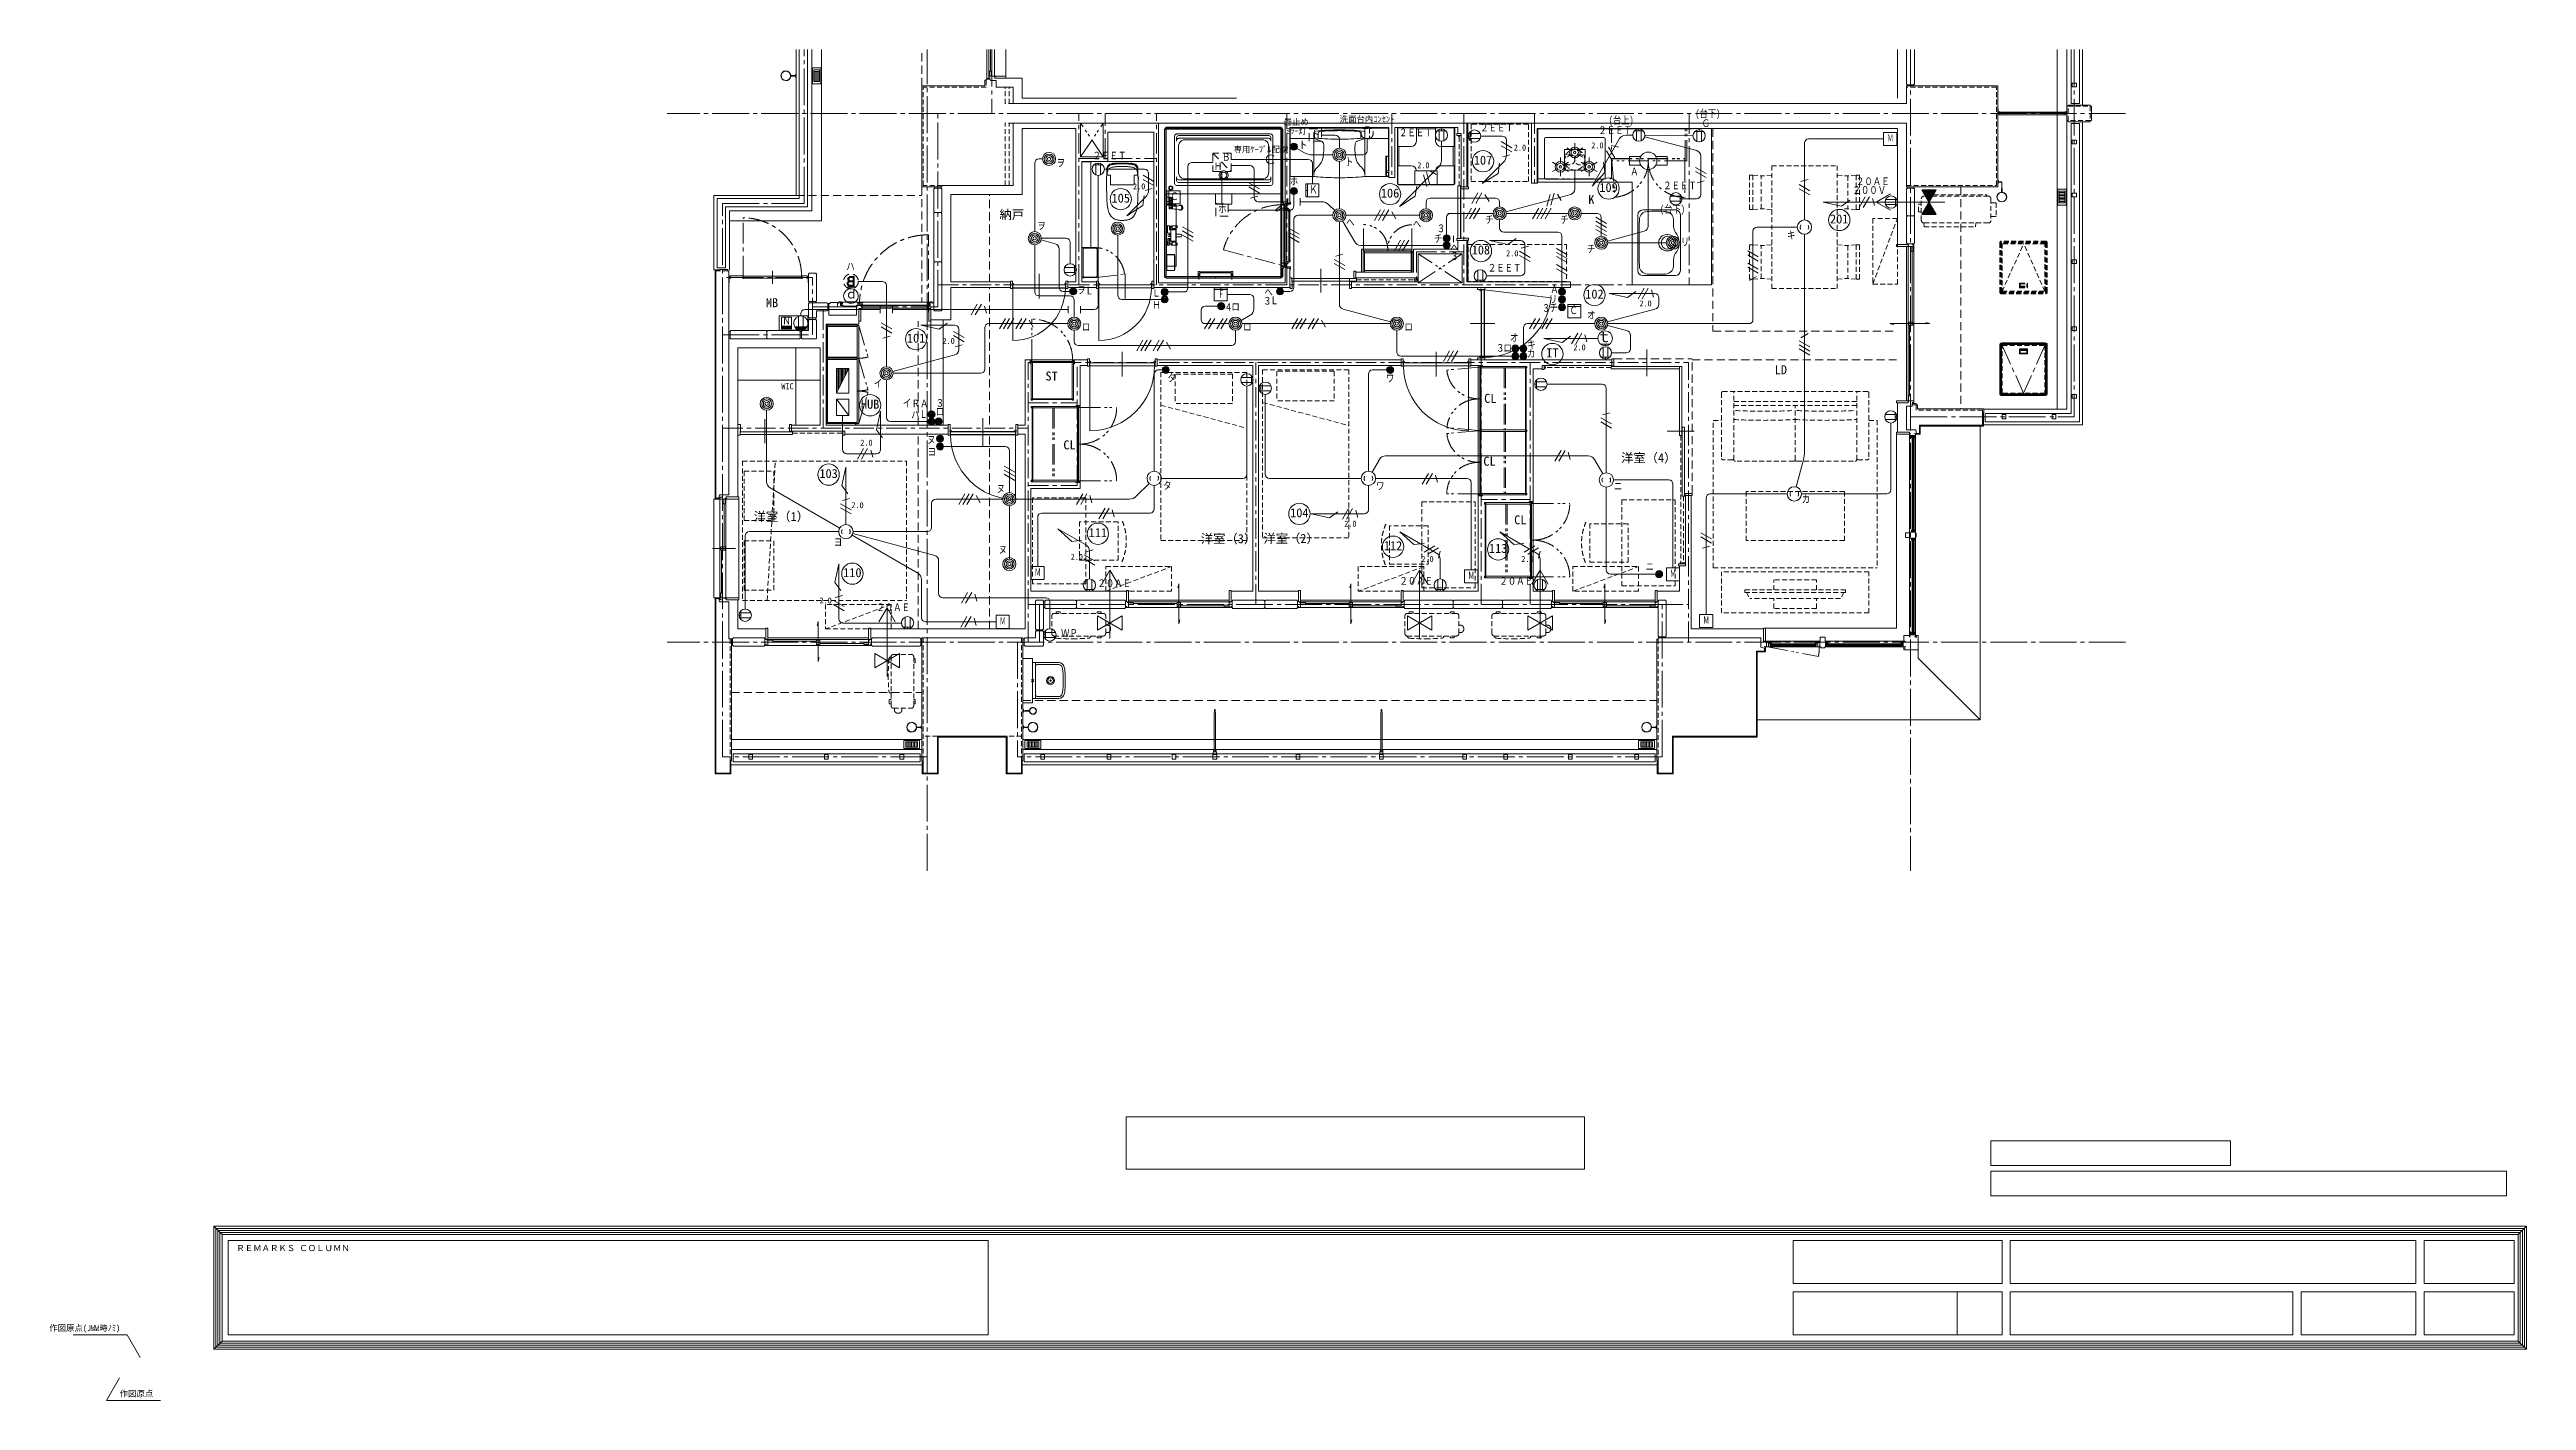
# Model space of a CAD drawing. Units: millimetres at full size, sheet at 1:50. Extents: x -15705 to 14525, y -10775 to 5709.
import ezdxf
from ezdxf.enums import TextEntityAlignment as Align

# ---------------------------------------------------------------- set-up
doc = ezdxf.new("R2010")
doc.units = ezdxf.units.MM
doc.header["$LTSCALE"] = 50
for name, pattern in [('CHAIN1', [8, 5, -1, 1, -1]), ('CHAIN2', [12, 9, -1, 1, -1]), ('DASHED1', [1.8, 1.2, -0.6]), ('DASHED2', [3, 2, -1]), ('DOUBLE_CHAIN1', [8.8, 5, -1, 0.6, -0.6, 0.6, -1])]:
    doc.linetypes.add(name, pattern=pattern)
for name, color, linetype, lineweight in [('0-3_建築', 1, 'Continuous', 9), ('0-7_部材', 5, 'Continuous', 18), ('7-0_天井割付', 7, 'CHAIN2', 9), ('7-1_壁断面線', 7, 'CHAIN1', 9), ('7-2_張出基準', 7, 'Continuous', 9), ('7-3_点検口', 7, 'Continuous', 9), ('7-4_ｸﾞA名称', 7, 'Continuous', 9), ('7-5_ｸﾞB名称', 7, 'Continuous', 9), ('7-7_補助線', 7, 'DASHED1', 9), ('7-8_敷地', 7, 'Continuous', 9), ('7-9_表示線', 7, 'Continuous', 9), ('7-A_排水･ﾀﾞｸ', 7, 'Continuous', 9), ('7-B_ハッチング', 7, 'DASHED2', 9), ('7-C_電気設備', 7, 'Continuous', 9), ('7-D_記号', 7, 'Continuous', 9), ('7-E_文字', 7, 'Continuous', 9), ('F-0_F0', 7, 'Continuous', 9)]:
    doc.layers.add(name, color=color, linetype=linetype, lineweight=lineweight)
doc.styles.add('ＭＳ ゴシック', font='')
doc.styles.get('ＭＳ ゴシック').set_extended_font_data('MS Gothic')

msp = doc.modelspace()

# ---------------------------------------------------------------- texts
at = {"layer": '0-3_建築', "color": 3, "style": 'ＭＳ ゴシック'}
for s, height, p in [('曇止め', 73.31, (-643.21, 4766.12)), ('2.0', 73.31, (2166.1, 4453.67)), ('2.0', 73.31, (3111.44, 4480.48)), ('2.0', 73.31, (987.24, 4238.07)), ('107', 110, (1678.27, 4271.22)), ('105', 110, (-2743.46, 3807.98)), ('2.0', 73.31, (-2481.14, 3980.54)), ('106', 110, (543.57, 3868.88)), ('109', 110, (3209.8, 3937.5)), ('201', 110, (6025.19, 3553.6)), ('108', 110, (1651.84, 3175.12)), ('2.0', 73.31, (2072.21, 3163.53)), ('102', 110, (3038.01, 2637.22)), ('2.0', 73.31, (3698.75, 2552.33)), ('101', 110, (-5241.1, 2099.5)), ('2.0', 73.31, (-4806.92, 2095.61)), ('IT', 110, (2561.93, 1918.3)), ('2.0', 73.31, (2893.6, 2016.44)), ('HUB', 110, (-5802.08, 1293.09)), ('2.0', 73.31, (-5809.67, 853.57)), ('103', 110, (-6309.49, 447.38)), ('2.0', 73.31, (-5918.42, 91.01)), ('104', 110, (-563.98, -31.8)), ('111', 110, (-3022.77, -273.96)), ('2.0', 73.31, (96.66, -134.95)), ('112', 110, (579.74, -433.31)), ('2.0', 73.31, (-3241.88, -538.76)), ('2.0', 73.31, (1037.99, -565.89)), ('113', 110, (1862.44, -465.58)), ('2.0', 73.31, (2257.99, -565.89)), ('110', 110, (-6019.33, -761.71)), ('2.0', 73.31, (-6307.99, -1072.17))]:
    msp.add_text(s, height=height, dxfattribs=at).set_placement(p, align=Align.BOTTOM_LEFT)
at = {"layer": '0-3_建築', "color": 5, "style": 'ＭＳ ゴシック'}
msp.add_text('専用ｹｰﾌﾞﾙ配線', height=73.31, dxfattribs=at).set_placement((-1254.27, 4431.56), align=Align.BOTTOM_LEFT)
at = {"layer": '0-3_建築', "color": 3, "style": 'ＭＳ ゴシック', "width": 0.8}
msp.add_text('Ｃ', height=91.74, dxfattribs=at).set_placement((-2028.81, 3844.55), align=Align.BOTTOM_LEFT)
at = {"layer": '0-7_部材', "color": 3, "style": 'ＭＳ ゴシック'}
for s, height, p in [('洗面台内ｺﾝｾﾝﾄ', 73.31, (40.09, 4800.35)), ('ﾐﾗｰ灯', 73.31, (-616.1, 4655.93)), ('ｄ', 110, (-5994.01, 2637.96)), ('ｔ', 128.3, (3180.46, 2100.06))]:
    msp.add_text(s, height=height, dxfattribs=at).set_placement(p, align=Align.BOTTOM_LEFT)
for s, height, width, p in [('(台上)', 91.64, 0.8, (3323.56, 4773.53)), ('(台下)', 91.64, 0.8, (4381.35, 4854.29)), ('Ｇ', 91.64, 0.8, (4458.68, 4735.81)), ('ト', 91.64, 0.8, (-455.86, 4471.3)), ('ト', 91.64, 0.8, (-304.24, 4601.25)), ('２ＥＥＴ', 91.64, 0.8, (764.21, 4623)), ('２ＥＥＴ', 91.64, 0.8, (1754.61, 4682.49)), ('２ＥＥＴ', 91.64, 0.8, (3197.62, 4650.21)), ('Ｍ', 87.98, 0.6, (6723.93, 4557.38)), ('ヲ', 91.64, 0.8, (-3414.48, 4253.04)), ('２ＥＥＴ', 91.64, 0.8, (-2973.78, 4339.97)), ('Ｈ', 91.74, 0.8, (-1495.62, 4211.88)), ('Ｂ', 91.74, 0.8, (-1395.51, 4324.5)), ('ト', 91.64, 0.8, (105.7, 4264.87)), ('Ａ', 91.64, 0.8, (3586.1, 4145.74)), ('ホ', 91.64, 0.8, (-567.77, 4028.88)), ('Ｋ', 91.74, 0.8, (-331.83, 3927.9)), ('２ＥＥＴ', 91.64, 0.8, (3988.15, 3975.97)), ('２００Ｖ', 91.64, 0.8, (6298.93, 3920.3)), ('２０ＡＥ', 91.64, 0.8, (6341.31, 4026.98)), ('ホ', 91.64, 0.8, (-1442.13, 3688.77)), ('へ', 91.64, 0.8, (119.35, 3529.14)), ('チ', 91.64, 0.8, (1817.91, 3560.22)), ('チ', 91.64, 0.8, (2734.66, 3560.22)), ('(台下)', 91.64, 0.8, (3949.9, 3687.34)), ('ヲ', 91.64, 0.8, (-3649.64, 3485.6)), ('へ', 91.64, 0.8, (933.84, 3506.68)), ('チ', 91.64, 0.8, (1192.4, 3328.64)), ('３', 91.64, 0.8, (1226.32, 3452.31)), ('へ', 91.64, 0.8, (1393.77, 3219.2)), ('チ', 91.64, 0.8, (3058.16, 3202.24)), ('リ', 91.64, 0.8, (4203.75, 3287.43)), ('キ', 91.64, 0.8, (5501.39, 3369.28)), ('ハ', 91.64, 0.8, (-5980.97, 2988.21)), ('３', 91.64, 0.8, (1391.58, 3115.23)), ('２ＥＥＴ', 91.64, 0.8, (1847.8, 2971.92)), ('ヲ', 91.64, 0.8, (-3163.28, 2702.06)), ('Ｌ', 91.64, 0.8, (-3064.74, 2692.58)), ('Ｌ', 91.64, 0.8, (-2249.15, 2666.8)), ('Ｆ', 87.98, 0.6, (-1440.2, 2653.39)), ('へ', 91.64, 0.8, (-878.66, 2675.61)), ('Ａ', 91.64, 0.8, (2610.99, 2709.2)), ('Ｎ', 91.74, 0.8, (-6760.86, 2326.75)), ('Ｈ', 91.64, 0.8, (-2245.89, 2519.96)), ('４', 91.64, 0.8, (-1367.08, 2491.85)), ('ロ', 91.64, 0.8, (-1282.24, 2495.11)), ('３', 91.64, 0.8, (-893.46, 2568.34)), ('Ｌ', 91.64, 0.8, (-806.68, 2573.87)), ('３', 91.64, 0.8, (2508.12, 2481.3)), ('チ', 91.64, 0.8, (2601.51, 2484.47)), ('リ', 91.64, 0.8, (2593.59, 2590.52)), ('Ｃ', 91.74, 0.8, (2845.17, 2452.41)), ('オ', 91.64, 0.8, (3059.15, 2395.7)), ('ロ', 91.64, 0.8, (-3106.92, 2250.36)), ('ロ', 91.64, 0.8, (-1138.59, 2250.36)), ('ロ', 91.64, 0.8, (829.75, 2250.36)), ('オ', 91.64, 0.8, (2118.98, 2120.31)), ('キ', 91.64, 0.8, (2331.37, 2035.65)), ('３', 91.64, 0.8, (1949.66, 1994.06)), ('ロ', 91.64, 0.8, (2040.26, 1992.58)), ('カ', 91.64, 0.8, (2326.53, 1926.82)), ('イ', 91.64, 0.8, (-5644.85, 1562.29)), ('タ', 91.64, 0.8, (-2058.55, 1629.91)), ('ワ', 91.64, 0.8, (604.81, 1623.92)), ('イ', 91.64, 0.8, (-5291.7, 1321.08)), ('ハ', 91.64, 0.8, (-5189.43, 1177.91)), ('ＲＡ', 91.64, 0.8, (-5183.59, 1315.24)), ('Ｌ', 91.64, 0.8, (-5090.1, 1186.68)), ('ロ', 91.64, 0.8, (-4889.58, 1219.17)), ('３', 91.64, 0.8, (-4889.58, 1322.01)), ('ヌ', 91.64, 0.8, (-4993.79, 875.2)), ('ヨ', 91.64, 0.8, (-4987.35, 728.34)), ('ヌ', 91.64, 0.8, (-4146.05, 276.7)), ('タ', 91.64, 0.8, (-2114.68, 314.74)), ('ワ', 91.64, 0.8, (484.94, 311.35)), ('ニ', 91.64, 0.8, (3388.52, 307.61)), ('カ', 91.64, 0.8, (5680.74, 150.26)), ('ヨ', 91.64, 0.8, (-6132.68, -374.04)), ('ヌ', 91.64, 0.8, (-4121.85, -465.38)), ('ニ', 91.64, 0.8, (3775.41, -674.4)), ('Ｍ', 87.98, 0.6, (-3681.3, -739.87)), ('２０ＡＥ', 91.64, 0.8, (-2915.98, -877.63)), ('２０ＡＥ', 91.64, 0.8, (769.85, -848.79)), ('Ｍ', 87.98, 0.6, (1609.44, -779.91)), ('２０ＡＥ', 91.64, 0.8, (1989.86, -848.79)), ('Ｍ', 87.98, 0.6, (4071.73, -754.13)), ('２０ＡＥ', 91.64, 0.8, (-5614.35, -1171.58)), ('Ｍ', 87.98, 0.6, (-4109.06, -1335.44)), ('ＷＰ', 91.64, 0.8, (-3359.84, -1485.06)), ('Ｍ', 87.98, 0.6, (4477.04, -1323.93))]:
    msp.add_text(s, height=height, dxfattribs=dict(at, width=width)).set_placement(p, align=Align.BOTTOM_LEFT)
at = {"layer": '7-7_補助線', "style": 'ＭＳ ゴシック'}
for s, height, p in [('K', 110, (3074.24, 3790.18)), ('納戸', 110, (-4111.59, 3607.28)), ('MB', 110, (-6961.73, 2531.87)), ('LD', 110, (5350.52, 1714.37)), ('WIC', 73.31, (-6774.13, 1542.05)), ('ST', 110, (-3550.1, 1636.6)), ('CL', 110, (1804.3, 1364.22)), ('CL', 110, (-3331.54, 796.84)), ('CL', 110, (1794.14, 597.06)), ('洋室（4）', 110, (3474.67, 637.7)), ('洋室（1）', 110, (-7111.7, -77.44)), ('CL', 110, (2170.58, -117.56)), ('洋室（3）', 110, (-1653.23, -347.77)), ('洋室（2）', 110, (-889.67, -344.48))]:
    msp.add_text(s, height=height, dxfattribs=at).set_placement(p, align=Align.BOTTOM_LEFT)
at = {"layer": 'F-0_F0', "style": 'ＭＳ ゴシック'}
for s, p in [(' ＲＥＭＡＲＫＳ ＣＯＬＵＭＮ', (-13474.99, -8974.99)), ('作図原点(JWW時ﾉﾐ)', (-15708.76, -9949.99)), ('作図原点', (-14850, -10749.99))]:
    msp.add_text(s, height=73.31, dxfattribs=at).set_placement(p, align=Align.BOTTOM_LEFT)

# ---------------------------------------------------------------- linework, layer by layer
at = {"layer": '0-3_建築'}
for p, q in [((-180.39, 4664.26), (-13.15, 4664.26)), ((36.85, 4614.26), (36.85, 4503.9)), ((376.21, 4473.9), (376.21, 4615.31)), ((1283.14, 4589.75), (1283.14, 4358.74)), ((1762.14, 4653.18), (2025.58, 4653.18)), ((2010.63, 4585.38), (2140.53, 4510.38)), ((2010.63, 4535.38), (2140.53, 4460.38)), ((2075.58, 4603.18), (2075.58, 4418.82)), ((3121.15, 4039.99), (3456.86, 4621.45)), ((3447.07, 4517.89), (3359.57, 4539.54)), ((3616.89, 4664.75), (3531.86, 4664.75)), ((3764.33, 4645.34), (4398.29, 4475.47)), ((3766.88, 4663.89), (4352.78, 4657.17)), ((5713.35, 3628.9), (5713.35, 4568.1)), ((5763.35, 4618.1), (6678.61, 4618.1)), ((-3680.65, 3486.4), (-3680.65, 4323.9)), ((-3630.65, 4373.9), (-3585.65, 4373.9)), ((-2831.53, 4247.83), (-2341.61, 4247.83)), ((-1812.1, 2800.35), (-1812.1, 4281.26)), ((-1762.1, 4331.26), (-1508.76, 4331.26)), ((-1283.52, 4293.72), (-1053.3, 4293.72)), ((-1003.3, 4243.72), (-1003.3, 3900.8)), ((-480.66, 4502.42), (-387.94, 4448.9)), ((-294.64, 4423.9), (-43.15, 4423.9)), ((36.85, 4343.9), (36.85, 3766.4)), ((116.85, 4423.9), (326.21, 4423.9)), ((769.09, 3794.69), (1247.79, 4273.39)), ((2032.28, 4397.88), (2118.88, 4422.88)), ((2909.85, 4004.54), (2909.85, 4237.9)), ((3372.07, 4344.68), (3297.07, 4474.58)), ((3397.07, 4387.98), (3322.07, 4517.88)), ((3806.89, 3554.59), (3806.89, 4244.4)), ((4381.64, 4271.11), (4511.54, 4196.11)), ((4446.59, 4412.53), (4446.59, 3938)), ((-2906.53, 2585.31), (-2906.53, 4172.83)), ((-2356.56, 4174.54), (-2226.66, 4099.54)), ((-2356.56, 4124.54), (-2226.66, 4049.54)), ((-2334.91, 3987.04), (-2248.31, 4012.04)), ((-2291.61, 4197.83), (-2291.61, 3996.61)), ((-1396.14, 3825.37), (-1396.14, 4218.63)), ((-1068.25, 4082.4), (-938.35, 4007.4)), ((-1068.25, 4032.4), (-938.35, 3957.4)), ((-517.9, 3800.37), (-517.9, 3938.93)), ((1102.58, 4036.32), (1063.75, 4181.21)), ((1137.93, 4071.68), (1099.11, 4216.57)), ((1219.85, 4184.22), (1140.94, 4227.77)), ((1651.59, 3830.87), (1726.59, 3960.77)), ((1701.59, 3830.87), (1776.59, 3960.77)), ((1864.09, 3852.52), (1814.09, 3939.12)), ((2070.37, 3729.6), (2861.55, 3941.6)), ((2570.37, 3796.34), (2609.2, 3941.22)), ((2618.67, 3809.28), (2657.49, 3954.16)), ((2745.88, 3865.78), (2699.32, 3942.96)), ((4381.64, 4221.11), (4511.54, 4146.11)), ((4403.29, 4083.61), (4489.89, 4108.61)), ((5778.3, 3984.99), (5648.4, 4059.99)), ((5778.3, 3934.99), (5648.4, 4009.99)), ((5756.65, 4122.49), (5670.05, 4097.49)), ((-1321.14, 3750.37), (-567.9, 3750.37)), ((-1046.6, 3894.9), (-960, 3919.9)), ((-953.3, 3850.8), (-592.9, 3850.8)), ((-592.9, 3807.5), (-592.9, 3894.1)), ((-517.35, 3016.3), (-517.35, 3636.4)), ((-43.15, 3686.4), (-467.35, 3686.4)), ((-442.9, 3807.5), (-442.9, 3894.1)), ((-442.9, 3850.8), (-177.56, 3850.8)), ((-92.2, 3815.45), (-19.72, 3742.96)), ((116.85, 3686.4), (1014.36, 3686.4)), ((464.45, 3621.45), (539.45, 3751.35)), ((514.45, 3621.45), (589.45, 3751.35)), ((564.45, 3621.45), (639.45, 3751.35)), ((726.95, 3643.1), (676.95, 3729.7)), ((1094.36, 3766.4), (1094.36, 3845.82)), ((1144.36, 3895.82), (1943.1, 3895.82)), ((1346.38, 3448.5), (1346.38, 3658.9)), ((1396.38, 3708.9), (1478.32, 3708.9)), ((1478.32, 3708.9), (1913.1, 3708.9)), ((1575.37, 3643.95), (1650.37, 3773.85)), ((1625.37, 3643.95), (1700.37, 3773.85)), ((1675.37, 3643.95), (1750.37, 3773.85)), ((1993.1, 3845.82), (1993.1, 3788.9)), ((1993.1, 3628.9), (1993.1, 3531.47)), ((2073.1, 3708.9), (2829.85, 3708.9)), ((2395.25, 3643.95), (2470.25, 3773.85)), ((2445.25, 3643.95), (2520.25, 3773.85)), ((2495.25, 3643.95), (2570.25, 3773.85)), ((2547.22, 3643.95), (2622.22, 3773.85)), ((2989.85, 3708.9), (3087.42, 3708.9)), ((3087.42, 3708.9), (3183.35, 3708.9)), ((3298.3, 3587.86), (3168.4, 3662.86)), ((3233.35, 3430.91), (3233.35, 3658.9)), ((4396.59, 3888), (4219.64, 3888)), ((5940.45, 3847.65), (6696.85, 3847.65)), ((6380.02, 3782.7), (6455.02, 3912.6)), ((6430.02, 3782.7), (6505.02, 3912.6)), ((6567.52, 3804.35), (6542.52, 3890.95)), ((-3680.65, 3326.4), (-3680.65, 2751.61)), ((-3603.38, 3385.69), (-3432.75, 3339.97)), ((-3600.65, 3406.4), (-3297.81, 3406.4)), ((-3247.81, 3356.4), (-3247.81, 3094.12)), ((-2668.15, 3443.9), (-2668.15, 2709.7)), ((-1747.15, 3470.39), (-1877.05, 3545.39)), ((-1747.15, 3420.39), (-1877.05, 3495.39)), ((-1747.15, 3370.39), (-1877.05, 3445.39)), ((-452.4, 3455.68), (-582.3, 3530.68)), ((-452.4, 3405.68), (-582.3, 3480.68)), ((-452.4, 3355.68), (-582.3, 3430.68)), ((36.85, 2601.68), (36.85, 3606.4)), ((76.85, 3617.11), (223.82, 3362.55)), ((708.29, 3254.3), (783.29, 3384.2)), ((758.29, 3254.3), (833.29, 3384.2)), ((808.29, 3254.3), (883.29, 3384.2)), ((1428.32, 3357.95), (1428.32, 3436.89)), ((2043.1, 3481.47), (2703.63, 3481.47)), ((2299.87, 2997.12), (2299.87, 3328.79)), ((2753.63, 3431.47), (2753.63, 3300.91)), ((3298.3, 3537.86), (3168.4, 3612.86)), ((3298.3, 3487.86), (3168.4, 3562.86)), ((3298.3, 3439.04), (3168.4, 3514.04)), ((3310.62, 3371.61), (3758.59, 3491.65)), ((3313.35, 3350.91), (4026.85, 3350.91)), ((5085.01, 3491.4), (5085.01, 2413.9)), ((5135.01, 3541.4), (5625.85, 3541.4)), ((5713.35, 799.17), (5713.35, 3453.9)), ((-3384.45, 3277.03), (-3384.45, 3058.15)), ((-3384.45, 3058.15), (-3384.45, 2808.27)), ((101.8, 3073.61), (-28.1, 3148.61)), ((101.8, 3023.61), (-28.1, 3098.61)), ((80.15, 3211.11), (-6.45, 3186.11)), ((298.82, 3319.25), (1303.4, 3319.25)), ((2364.82, 3171.55), (2234.92, 3246.55)), ((2364.82, 3121.55), (2234.92, 3196.55)), ((2343.17, 3309.05), (2256.57, 3284.05)), ((2818.58, 3204.18), (2688.68, 3279.18)), ((2818.58, 3158.87), (2688.68, 3233.87)), ((2818.58, 3108.87), (2688.68, 3183.87)), ((2818.58, 3008.87), (2688.68, 3083.87)), ((2818.58, 2958.87), (2688.68, 3033.87)), ((2753.63, 2797.52), (2753.63, 3300.91)), ((5020.06, 3253.2), (5149.96, 3178.2)), ((5020.06, 3203.2), (5149.96, 3128.2)), ((5020.06, 3103.2), (5149.96, 3028.2)), ((5020.06, 3053.2), (5149.96, 2978.2)), ((-5834.28, 2880.01), (-5540.65, 2880.01)), ((-5490.65, 2830.01), (-5490.65, 1838.91)), ((-3334.45, 2758.27), (-3255.01, 2758.27)), ((-2052.06, 2750.35), (-1862.1, 2750.35)), ((-1331.64, 2720.85), (-1057.85, 2720.85)), ((-645.02, 2757.71), (-567.35, 2757.71)), ((-517.35, 2807.71), (-517.35, 3016.3)), ((1831.29, 2947.12), (2249.87, 2947.12)), ((3329.98, 2731.79), (3886.91, 2731.79)), ((3681.89, 2666.84), (3756.89, 2796.74)), ((3731.89, 2666.84), (3806.89, 2796.74)), ((3869.39, 2688.49), (3844.39, 2775.09)), ((5041.71, 2890.7), (5128.31, 2940.7)), ((-6536.32, 2457.92), (-6536.32, 2485.31)), ((-6486.32, 2535.31), (-5565.65, 2535.31)), ((-5565.65, 2492.01), (-5565.65, 2578.61)), ((-5415.65, 2492.01), (-5415.65, 2578.61)), ((-4456.84, 2470.36), (-4381.84, 2600.26)), ((-4406.84, 2470.36), (-4331.84, 2600.26)), ((-4269.34, 2492.01), (-4294.34, 2578.61)), ((-4112.63, 2298.95), (-4037.63, 2428.85)), ((-4062.63, 2298.95), (-3987.63, 2428.85)), ((-4012.63, 2298.95), (-3937.63, 2428.85)), ((-3912.63, 2298.95), (-3837.63, 2428.85)), ((-3862.63, 2298.95), (-3787.63, 2428.85)), ((-3630.65, 2701.61), (-3248.99, 2701.61)), ((-3273.99, 2492.01), (-3273.99, 2578.61)), ((-3198.99, 2651.61), (-3198.99, 2443.9)), ((-3123.99, 2492.01), (-3123.99, 2578.61)), ((-3123.99, 2535.31), (-2956.53, 2535.31)), ((-2618.15, 2659.7), (-2129.46, 2659.7)), ((-1651.54, 2527.59), (-1651.54, 2413.9)), ((-1608.32, 2298.95), (-1533.32, 2428.85)), ((-1448.22, 2577.59), (-1601.54, 2577.59)), ((-1558.32, 2298.95), (-1483.32, 2428.85)), ((-1458.32, 2298.95), (-1383.32, 2428.85)), ((-1408.32, 2298.95), (-1333.32, 2428.85)), ((-1051.15, 2467.53), (-1161.37, 2403.9)), ((-1007.85, 2670.85), (-1007.85, 2542.53)), ((-544.02, 2298.95), (-469.02, 2428.85)), ((-494.02, 2298.95), (-419.02, 2428.85)), ((-444.02, 2298.95), (-369.02, 2428.85)), ((-344.02, 2298.95), (-269.02, 2428.85)), ((-294.02, 2298.95), (-219.02, 2428.85)), ((660.41, 2384.6), (85.14, 2538.74)), ((2357.33, 2298.95), (2432.33, 2428.85)), ((2407.33, 2298.95), (2482.33, 2428.85)), ((2507.33, 2298.95), (2582.33, 2428.85)), ((2557.33, 2298.95), (2632.33, 2428.85)), ((3310.62, 2384.6), (3888.61, 2539.47)), ((3936.91, 2602.41), (3936.91, 2681.79)), ((-5555.6, 2374.61), (-5425.7, 2299.61)), ((-5555.6, 2324.61), (-5425.7, 2249.61)), ((-5533.95, 2187.11), (-5447.35, 2212.11)), ((-4673.48, 2268.26), (-4543.58, 2193.26)), ((-4673.48, 2218.26), (-4543.58, 2143.26)), ((-4608.53, 2296.88), (-4608.53, 2045.27)), ((-4291.59, 1808.91), (-4291.59, 2313.9)), ((-4241.59, 2363.9), (-3278.99, 2363.9)), ((-3700.13, 2320.6), (-3750.13, 2407.2)), ((-3198.99, 2283.9), (-3198.99, 2145.96)), ((-2435.92, 2031.01), (-2360.92, 2160.91)), ((-2385.92, 2031.01), (-2310.92, 2160.91)), ((-2335.92, 2031.01), (-2260.92, 2160.91)), ((-2235.92, 2031.01), (-2160.92, 2160.91)), ((-2185.92, 2031.01), (-2110.92, 2160.91)), ((-2023.42, 2052.66), (-2073.42, 2139.26)), ((-1601.54, 2363.9), (-1310.65, 2363.9)), ((-1230.65, 2145.96), (-1230.65, 2283.9)), ((-1150.65, 2363.9), (657.68, 2363.9)), ((-131.52, 2320.6), (-181.52, 2407.2)), ((737.68, 2283.9), (737.68, 2017.53)), ((2283, 2104.16), (2283, 2313.9)), ((2333, 2363.9), (3153.35, 2363.9)), ((2532.8, 2184.39), (3190.58, 2184.39)), ((2871.39, 2119.44), (2946.39, 2249.34)), ((2921.39, 2119.44), (2996.39, 2249.34)), ((3058.89, 2141.09), (3033.89, 2227.69)), ((3310.62, 2343.19), (3541.22, 2281.4)), ((3313.35, 2363.9), (5035.01, 2363.9)), ((3589.51, 2218.46), (3589.51, 2057.16)), ((5778.3, 2080.15), (5648.4, 2155.15)), ((5756.65, 2242.65), (5670.05, 2192.65)), ((-5413.38, 1779.62), (-4656.83, 1982.33)), ((-4651.83, 2080.76), (-4565.23, 2105.76)), ((-3148.99, 2095.96), (-1280.65, 2095.96)), ((787.68, 1967.53), (2145.63, 1967.53)), ((1305.87, 1902.58), (1380.87, 2032.48)), ((1355.87, 1902.58), (1430.87, 2032.48)), ((1405.87, 1902.58), (1480.87, 2032.48)), ((3539.51, 2007.16), (3359.87, 2007.16)), ((5778.3, 2030.15), (5648.4, 2105.15)), ((5778.3, 1980.15), (5648.4, 2055.15)), ((-5490.65, 1678.91), (-5490.65, 1219.61)), ((-5410.65, 1758.91), (-4341.59, 1758.91)), ((-2223.15, 563.9), (-2223.15, 1749.32)), ((-2173.15, 1799.32), (-2121.21, 1799.32)), ((-1090.78, 1602.79), (-1090.78, 526.4)), ((391.85, 563.9), (391.85, 1749.32)), ((441.85, 1799.32), (613, 1799.32)), ((3244.39, 1624.12), (2572.44, 1624.12)), ((3294.39, 544.02), (3294.39, 1574.12)), ((-6953.17, 1306.42), (-6953.17, 435.01)), ((-6026.69, 1244.04), (-6026.69, 826.82)), ((-866.8, 1500.09), (-866.8, 526.4)), ((3359.34, 1139.96), (3229.44, 1214.96)), ((3337.69, 1277.46), (3251.09, 1252.46)), ((-5440.65, 1169.61), (-4979.66, 1169.61)), ((3359.34, 1089.96), (3229.44, 1164.96)), ((6767.22, 336.4), (6767.22, 1150.98)), ((-5985.65, -86.09), (-5985.65, 613.54)), ((-5976.69, 776.82), (-5612.08, 776.82)), ((-5845.58, 711.87), (-5770.58, 841.77)), ((-5795.58, 711.87), (-5720.58, 841.77)), ((-5658.08, 733.52), (-5683.08, 820.12)), ((-4793.28, 864.85), (-4040.65, 864.85)), ((-3925.7, 551.44), (-4055.6, 626.44)), ((-3990.65, 302.25), (-3990.65, 814.85)), ((435.6, 552.17), (525.2, 707.37)), ((600.2, 750.67), (3074.56, 750.67)), ((2667.19, 685.72), (2742.19, 815.62)), ((2717.19, 685.72), (2792.19, 815.62)), ((2854.69, 707.37), (2829.69, 793.97)), ((3149.56, 707.37), (3250.64, 532.3)), ((5700.41, 700.87), (5611.99, 370.91)), ((-6909.87, 360.01), (-6061.43, -129.84)), ((-3925.7, 501.44), (-4055.6, 576.44)), ((-3925.7, 451.44), (-4055.6, 526.44)), ((-2441.95, 257.6), (-2285.03, 414.52)), ((-2223.15, 388.9), (-2223.15, 102.09)), ((-2135.65, 476.4), (-1387.72, 476.4)), ((-1140.78, 476.4), (-1387.72, 476.4)), ((-816.8, 476.4), (-625.18, 476.4)), ((-625.18, 476.4), (304.35, 476.4)), ((391.85, 388.9), (391.85, 93.2)), ((479.35, 476.4), (1595.44, 476.4)), ((1048.15, 406.38), (1123.15, 536.28)), ((1098.15, 406.38), (1173.15, 536.28)), ((1235.65, 428.03), (1210.65, 514.63)), ((1645.44, 426.4), (1645.44, -639.31)), ((3294.39, -642.1), (3294.39, 369.02)), ((3381.89, 456.52), (4057.73, 456.52)), ((4107.73, 406.52), (4107.73, -613.53)), ((-5920.7, 92.07), (-6050.6, 167.07)), ((-5920.7, 42.07), (-6050.6, 117.07)), ((-5942.35, 229.57), (-6028.95, 204.57)), ((-4939.49, -123.59), (-4939.49, 172.25)), ((-4889.49, 222.25), (-4070.65, 222.25)), ((-4607.81, 157.3), (-4532.81, 287.2)), ((-4557.81, 157.3), (-4482.81, 287.2)), ((-4507.81, 157.3), (-4432.81, 287.2)), ((-4345.31, 178.95), (-4395.31, 265.55)), ((-3990.65, -509.43), (-3990.65, 142.25)), ((-3910.65, 222.25), (-2527.3, 222.25)), ((-3645.3, 2.09), (-3645.3, -599.27)), ((-2273.15, 52.09), (-3595.3, 52.09)), ((-3169.85, 157.3), (-3094.85, 287.2)), ((-3119.85, 157.3), (-3044.85, 287.2)), ((-2982.35, 178.95), (-3007.35, 265.55)), ((-2898.23, -16.18), (-2823.23, 113.72)), ((-2848.23, -16.18), (-2773.23, 113.72)), ((-2710.73, 5.47), (-2735.73, 92.07)), ((-307.64, 43.2), (341.85, 43.2)), ((73.38, -21.75), (148.38, 108.15)), ((123.38, -21.75), (198.38, 108.15)), ((260.88, -0.1), (235.88, 86.5)), ((4513.04, 236.4), (4513.04, -1183.33)), ((4563.04, 286.4), (5501.85, 286.4)), ((5676.85, 286.4), (6717.22, 286.4)), ((-7214.28, -1119.07), (-7214.28, -223.59)), ((-7164.28, -173.59), (-6073.15, -173.59)), ((-5909.88, -217.34), (-5106.24, -681.32)), ((-5901.13, -196.24), (-5111.23, -407.89)), ((-5898.15, -173.59), (-4989.49, -173.59)), ((776.03, -176.94), (1223.54, -435.3)), ((1996.03, -176.94), (2443.54, -435.3)), ((4448.09, -187.92), (4577.99, -262.92)), ((4448.09, -237.92), (4577.99, -312.92)), ((-6072.03, -1239.82), (-6072.03, -568.1)), ((-5111.23, -407.89), (-4902.38, -463.85)), ((-4854.08, -526.79), (-4854.08, -930.27)), ((-2948.21, -531.71), (-3078.11, -456.71)), ((-2948.21, -581.71), (-3078.11, -506.71)), ((-2969.86, -394.21), (-3056.46, -419.21)), ((-3013.16, -751.1), (-3013.16, -411.31)), ((1072.08, -422.86), (1201.98, -347.86)), ((1115.38, -447.86), (1245.29, -372.86)), ((1245.29, -497.86), (1266.94, -410.36)), ((1266.84, -751.1), (1266.84, -510.3)), ((2292.09, -422.86), (2421.99, -347.86)), ((2335.39, -447.86), (2465.29, -372.86)), ((2465.29, -497.86), (2486.94, -410.36)), ((2486.84, -751.1), (2486.84, -510.3)), ((4469.74, -375.42), (4556.34, -350.42)), ((-5062.94, -756.32), (-5062.94, -1224.84)), ((3896.35, -692.1), (3344.39, -692.1)), ((-6007.08, -1088.91), (-6136.98, -1013.91)), ((-6007.08, -1138.91), (-6136.98, -1063.91)), ((-6028.73, -951.41), (-6115.33, -976.41)), ((-4804.08, -980.27), (-3545.18, -980.27)), ((-4575.44, -1045.22), (-4500.44, -915.32)), ((-4525.44, -1045.22), (-4450.44, -915.32)), ((-4387.94, -1023.57), (-4412.94, -936.97)), ((-3495.18, -1030.27), (-3495.18, -1358.97)), ((-5308.06, -1289.82), (-6022.03, -1289.82)), ((-5012.94, -1274.84), (-4153.06, -1274.84)), ((-4582.81, -1339.79), (-4507.81, -1209.89)), ((-4532.81, -1339.79), (-4457.81, -1209.89)), ((-4395.31, -1318.14), (-4420.31, -1231.54))]:
    msp.add_line(p, q, dxfattribs=at)
at = {"layer": '0-3_建築', "color": 5, "lineweight": 18}
for p, q in [((-1283.52, 4368.8), (-342.57, 4368.8)), ((-292.57, 4318.8), (-292.57, 4070.47)), ((3715.16, 4404.15), (3576.14, 4404.15)), ((3576.14, 4404.15), (3576.14, 4297.65)), ((3715.16, 4297.65), (3576.14, 4297.65)), ((3898.37, 4404.15), (4037.64, 4404.15)), ((3898.37, 4297.65), (4037.64, 4297.65)), ((4037.64, 4404.15), (4037.64, 4297.65)), ((-2067.24, 3985.74), (-1907.24, 3985.74)), ((-2067.24, 3825.74), (-2067.24, 3985.74)), ((-2045.65, 3825.74), (-2045.65, 3985.74)), ((-1907.24, 3985.74), (-1907.24, 3825.74)), ((-2045.65, 3905.74), (-2067.24, 3905.74)), ((-1907.24, 3825.74), (-2067.24, 3825.74)), ((-1037.37, 1707.79), (-1159.52, 1707.79)), ((-1037.37, 1647.79), (-1159.52, 1647.79)), ((-1037.37, 1730.44), (-1037.37, 1625.13)), ((-1015.78, 1677.79), (-1037.37, 1677.79)), ((-941.8, 1575.09), (-920.21, 1575.09)), ((-920.21, 1522.44), (-920.21, 1627.75)), ((-920.21, 1605.09), (-798.06, 1605.09)), ((-920.21, 1545.09), (-798.06, 1545.09))]:
    msp.add_line(p, q, dxfattribs=at)
at = {"layer": '0-3_建築', "color": 3, "lineweight": 18}
for p, q in [((7986.82, -7607.75), (7986.82, -7910.06)), ((10913.31, -7607.75), (7986.82, -7607.75)), ((10913.31, -7910.06), (10913.31, -7607.75)), ((7986.82, -7910.06), (10913.31, -7910.06)), ((7986.82, -8279.34), (7986.82, -7977.03))]:
    msp.add_line(p, q, dxfattribs=at)
at = {"layer": '0-3_建築'}
for points in [[(2040.22, 4333.47), (1779.47, 4072.72), (1973.93, 4196.46), (1991.6, 4320.21)], [(3121.15, 4039.99), (3276.95, 4209.84), (3262, 4333.95)], [(769.09, 3794.69), (963.55, 3918.44), (981.22, 4042.18)], [(-2326.96, 3911.25), (-2556.73, 3681.48), (-2362.27, 3805.23), (-2344.59, 3928.97)], [(5940.45, 3847.65), (6165.45, 3797.65), (6265.45, 3872.65)], [(2249.87, 3378.79), (1868.67, 3378.79), (2093.67, 3328.79), (2193.67, 3403.79)], [(3329.98, 2731.79), (3554.98, 2681.79), (3654.98, 2756.79)], [(-5415.65, 2535.31), (-3420.89, 2535.31), (-3273.99, 2535.31)], [(-4658.53, 2346.88), (-5073.09, 2346.88), (-4848.09, 2296.88), (-4748.09, 2371.88)], [(2532.8, 2184.39), (2757.8, 2134.39), (2857.8, 2209.39)], [(-5562.08, 826.82), (-5562.08, 1295.05), (-5612.08, 1070.05), (-5537.08, 970.05)], [(-5985.65, 613.54), (-6035.65, 388.54), (-5960.65, 288.54)], [(-307.64, 43.2), (-82.64, -6.8), (17.36, 68.2)], [(-3056.47, -336.31), (-3399.04, -138.52), (-3229.18, -294.33), (-3105.08, -279.37)], [(776.03, -176.94), (945.89, -332.74), (1069.99, -317.78)], [(1996.03, -176.94), (2165.89, -332.74), (2289.99, -317.78)], [(-6072.03, -568.1), (-6122.03, -793.1), (-6047.03, -893.1)]]:
    msp.add_lwpolyline(points, dxfattribs=at)
at = {"layer": '0-3_建築', "color": 3, "lineweight": 18}
msp.add_lwpolyline([(7986.82, -7977.03), (14281.67, -7977.03), (14281.67, -8279.34), (7986.82, -8279.34)], dxfattribs=at)
for centre in [(1790.77, 4346.22), (-2630.96, 3882.98), (656.07, 3943.88), (3322.3, 4012.5), (6137.69, 3628.6), (1764.34, 3250.12), (3150.51, 2712.22), (-5128.6, 2174.5), (2636.93, 1993.3), (-5689.58, 1368.09), (-6196.99, 522.38), (-451.48, 43.2), (-2910.27, -198.96), (692.24, -358.31), (1974.94, -390.58), (-5906.83, -686.71)]:
    msp.add_circle(centre, 130, dxfattribs=at)
at = {"layer": '0-3_建築', "color": 5, "lineweight": 18}
for centre, radius in [((3806.89, 4350.9), 106.5), ((-1090.78, 1677.79), 75), ((-866.8, 1575.09), 75), ((-6953.17, 1386.42), 80), ((-6953.17, 1386.42), 60), ((-6953.17, 1386.42), 40), ((-6953.17, 1386.42), 20)]:
    msp.add_circle(centre, radius, dxfattribs=at)
at = {"layer": '0-3_建築'}
for centre, radius, start, end in [((-13.15, 4614.26), 50, 0, 90), ((2025.58, 4603.18), 50, 0, 90), ((3531.86, 4578.14), 86.6, 90, 150), ((5763.35, 4568.1), 50, 90, 180), ((-3630.65, 4323.9), 50, 90, 180), ((-2341.61, 4197.83), 50, 0, 90), ((-1762.1, 4281.26), 50, 90, 180), ((-1053.3, 4243.72), 50, 0, 90), ((-294.64, 4610.5), 186.6, 240, 270), ((326.21, 4473.9), 50, 270, 0), ((1162.43, 4358.74), 120.71, 315, 0), ((1954.87, 4418.82), 120.71, 315, 0), ((4381.42, 4412.53), 65.16, 0, 75), ((-2412.32, 3996.61), 120.71, 315, 0), ((2844.69, 4004.54), 65.16, 285, 360), ((4396.59, 3938), 50, 270, 0), ((-953.3, 3900.8), 50, 180, 270), ((-567.9, 3800.37), 50, 270, 0), ((-467.35, 3636.4), 50, 90, 180), ((-177.56, 3730.09), 120.71, 45, 90), ((1144.36, 3845.82), 50, 90, 180), ((1396.38, 3658.9), 50, 90, 180), ((1943.1, 3845.82), 50, 0, 90), ((3183.35, 3658.9), 50, 0, 90), ((-3449.61, 3277.03), 65.16, 0, 75), ((-3297.81, 3356.4), 50, 0, 90), ((298.82, 3405.86), 86.6, 210, 270), ((2043.1, 3531.47), 50, 180, 270), ((2249.87, 3328.79), 50, 0, 90), ((2703.63, 3431.47), 50, 0, 90), ((3741.73, 3554.59), 65.16, 285, 360), ((5135.01, 3491.4), 50, 90, 180), ((-5540.65, 2830.01), 50, 0, 90), ((-3630.65, 2751.61), 50, 180, 270), ((-3334.45, 2808.27), 50, 180, 270), ((-1862.1, 2800.35), 50, 270, 0), ((-1057.85, 2670.85), 50, 0, 90), ((-567.35, 2807.71), 50, 270, 0), ((2249.87, 2997.12), 50, 270, 0), ((3886.91, 2681.79), 50, 0, 90), ((-6486.32, 2485.31), 50, 90, 180), ((-3248.99, 2651.61), 50, 0, 90), ((-2956.53, 2585.31), 50, 270, 0), ((-2618.15, 2709.7), 50, 180, 270), ((-1601.54, 2527.59), 50, 90, 180), ((-1094.45, 2542.53), 86.6, 300, 0), ((102.01, 2601.68), 65.16, 180, 255), ((3871.74, 2602.41), 65.16, 285, 360), ((-4658.53, 2296.88), 50, 0, 90), ((-4241.59, 2313.9), 50, 90, 180), ((-3148.99, 2145.96), 50, 180, 270), ((-1601.54, 2413.9), 50, 180, 270), ((-1280.65, 2145.96), 50, 270, 0), ((2333, 2313.9), 50, 90, 180), ((3524.35, 2218.46), 65.16, 0, 75), ((5035.01, 2413.9), 50, 270, 0), ((-4673.69, 2045.27), 65.16, 285, 360), ((787.68, 2017.53), 50, 180, 270), ((3539.51, 2057.16), 50, 270, 0), ((-4341.59, 1808.91), 50, 270, 0), ((-2173.15, 1749.32), 50, 90, 180), ((441.85, 1749.32), 50, 90, 180), ((3244.39, 1574.12), 50, 0, 90), ((-5440.65, 1219.61), 50, 180, 270), ((-5976.69, 826.82), 50, 180, 270), ((-5612.08, 826.82), 50, 270, 0), ((-4040.65, 814.85), 50, 0, 90), ((600.2, 664.07), 86.6, 90, 150), ((3074.56, 664.07), 86.6, 30, 90), ((5333.56, 799.17), 379.79, 345, 0), ((-6866.57, 435.01), 86.6, 180, 240), ((-1140.78, 526.4), 50, 270, 0), ((-816.8, 526.4), 50, 180, 270), ((1595.44, 426.4), 50, 0, 90), ((4057.73, 406.52), 50, 0, 90), ((6717.22, 336.4), 50, 270, 0), ((-4889.49, 172.25), 50, 90, 180), ((-3595.3, 2.09), 50, 90, 180), ((-2527.3, 342.96), 120.71, 270, 315), ((-2273.15, 102.09), 50, 270, 0), ((341.85, 93.2), 50, 270, 0), ((4563.04, 236.4), 50, 90, 180), ((-7164.28, -223.59), 50, 90, 180), ((-4989.49, -123.59), 50, 270, 0), ((-4919.24, -526.79), 65.16, 0, 75), ((-3099.77, -411.31), 86.6, 0, 60), ((1180.24, -510.3), 86.6, 0, 60), ((2400.24, -510.3), 86.6, 0, 60), ((-5149.54, -756.32), 86.6, 0, 60), ((3344.39, -642.1), 50, 180, 270), ((-4804.08, -930.27), 50, 180, 270), ((-3545.18, -1030.27), 50, 0, 90), ((-6022.03, -1239.82), 50, 180, 270), ((-5012.94, -1224.84), 50, 180, 270)]:
    msp.add_arc(centre, radius, start, end, dxfattribs=at)
at = {"layer": '0-3_建築', "color": 5, "lineweight": 18}
for centre, radius, start, end in [((-801.43, 4368.8), 55, 45, 315), ((-342.57, 4318.8), 50, 0, 90)]:
    msp.add_arc(centre, radius, start, end, dxfattribs=at)
at = {"layer": '0-7_部材', "linetype": 'DASHED2'}
for p, q in [((-180.39, 4589.26), (-330.39, 4589.26)), ((-180.39, 4739.26), (-180.39, 4589.26)), ((-1283.52, 4443.88), (-1508.76, 4443.88)), ((-1508.76, 4443.88), (-1508.76, 4218.63)), ((-1508.76, 4443.88), (-1283.52, 4218.63)), ((-1283.52, 4218.63), (-1283.52, 4443.88)), ((2784.85, 4487.9), (2784.85, 4237.89)), ((2784.85, 4237.89), (3034.85, 4237.89)), ((-1508.76, 4218.63), (-1283.52, 4218.63))]:
    msp.add_line(p, q, dxfattribs=at)
at = {"layer": '0-7_部材', "linetype": 'DASHED1'}
for p, q in [((323.55, 4743.72), (428.86, 4743.72)), ((346.21, 4743.72), (346.21, 4621.57)), ((376.21, 4765.31), (376.21, 4743.72)), ((406.21, 4743.72), (406.21, 4621.57))]:
    msp.add_line(p, q, dxfattribs=at)
at = {"layer": '0-7_部材'}
for p, q in [((1335.8, 4718.16), (1230.49, 4718.16)), ((1253.14, 4718.16), (1253.14, 4596.01)), ((1283.14, 4739.75), (1283.14, 4718.16)), ((1313.14, 4718.16), (1313.14, 4596.01)), ((1612.14, 4653.18), (1633.73, 4653.18)), ((1633.73, 4705.83), (1633.73, 4600.52)), ((1633.73, 4683.18), (1755.88, 4683.18)), ((1633.73, 4623.18), (1755.88, 4623.18)), ((3744.54, 4718.16), (3639.23, 4718.16)), ((3661.88, 4718.16), (3661.88, 4596.01)), ((3691.89, 4739.75), (3691.89, 4718.16)), ((3721.89, 4718.16), (3721.89, 4596.01)), ((4480.43, 4709.72), (4375.12, 4709.72)), ((4397.78, 4709.72), (4397.78, 4587.58)), ((4427.78, 4731.32), (4427.78, 4709.72)), ((4457.78, 4709.72), (4457.78, 4587.58)), ((-2853.88, 4301.23), (-2959.19, 4301.23)), ((-2936.53, 4301.23), (-2936.53, 4179.09)), ((-2906.53, 4322.83), (-2906.53, 4301.23)), ((-2876.53, 4301.23), (-2876.53, 4179.09)), ((-372.57, 4070.47), (-212.57, 4070.47)), ((-372.57, 3910.47), (-372.57, 4070.47)), ((-350.98, 3990.47), (-372.57, 3990.47)), ((-350.98, 3910.47), (-350.98, 4070.47)), ((-212.57, 4070.47), (-212.57, 3910.47)), ((4198.05, 3940.65), (4198.05, 3835.34)), ((-212.57, 3910.47), (-372.57, 3910.47)), ((4198.05, 3918), (4075.91, 3918)), ((4198.05, 3858), (4075.91, 3858)), ((4219.64, 3888), (4198.05, 3888)), ((6825.26, 3877.65), (6703.11, 3877.65)), ((6825.26, 3817.65), (6703.11, 3817.65)), ((6825.26, 3900.3), (6825.26, 3794.99)), ((6846.85, 3847.65), (6825.26, 3847.65)), ((-3194.4, 3049.12), (-3316.55, 3049.12)), ((-3194.4, 3071.77), (-3194.4, 2966.46)), ((-5867.4, 2810.26), (-5981.15, 2810.26)), ((-5951.43, 2883.25), (-5969.43, 2865.25)), ((-5969.43, 2865.25), (-5969.43, 2842.48)), ((-5969.43, 2842.48), (-5948.06, 2821.11)), ((-5939.06, 2940.63), (-5960.43, 2919.25)), ((-5960.43, 2919.25), (-5960.43, 2896.48)), ((-5960.43, 2896.48), (-5951.43, 2887.48)), ((-5943.29, 2875.11), (-5957.91, 2860.48)), ((-5957.91, 2860.48), (-5957.91, 2847.25)), ((-5957.91, 2847.25), (-5943.28, 2832.63)), ((-5951.43, 2887.48), (-5951.43, 2883.25)), ((-5934.29, 2929.11), (-5948.91, 2914.48)), ((-5948.91, 2914.48), (-5948.91, 2901.25)), ((-5948.91, 2901.25), (-5939.91, 2892.25)), ((-5885.91, 2821.11), (-5948.06, 2821.11)), ((-5891.67, 2826.87), (-5945.67, 2826.86)), ((-5897.43, 2875.11), (-5943.29, 2875.11)), ((-5897.43, 2832.63), (-5943.28, 2832.63)), ((-5939.91, 2892.25), (-5939.91, 2886.63)), ((-5897.43, 2886.63), (-5939.91, 2886.63)), ((-5885.91, 2940.63), (-5939.06, 2940.63)), ((-5891.67, 2934.87), (-5936.67, 2934.86)), ((-5897.43, 2929.11), (-5934.29, 2929.11)), ((-5924.28, 2810.26), (-5924.28, 2790.01)), ((-5897.43, 2929.11), (-5897.43, 2886.63)), ((-5897.43, 2875.11), (-5897.43, 2832.63)), ((-5891.67, 2934.87), (-5891.67, 2826.87)), ((-5885.91, 2940.63), (-5885.91, 2821.11)), ((-3194.4, 2989.12), (-3316.55, 2989.12)), ((-3172.81, 3019.12), (-3194.4, 3019.12)), ((-1491.64, 2800.85), (-1331.64, 2800.85)), ((-1491.64, 2640.85), (-1491.64, 2800.85)), ((-1491.64, 2779.26), (-1331.64, 2779.26)), ((-1411.64, 2779.26), (-1411.64, 2800.85)), ((-1331.64, 2800.85), (-1331.64, 2640.85)), ((1703.63, 2893.71), (1808.94, 2893.71)), ((1726.29, 2893.71), (1726.29, 3015.86)), ((1756.29, 2872.12), (1756.29, 2893.71)), ((1786.29, 2893.71), (1786.29, 3015.86)), ((-6798.82, 2457.92), (-6448.82, 2457.92)), ((-6798.82, 2282.92), (-6798.82, 2457.92)), ((-6564.79, 2453.15), (-6564.79, 2324.12)), ((-6507.85, 2453.15), (-6507.85, 2324.12)), ((-6448.82, 2282.92), (-6448.82, 2457.92)), ((-5867.4, 2630.26), (-5981.15, 2630.26)), ((-5924.28, 2630.26), (-5924.28, 2610.01)), ((-1331.64, 2640.85), (-1491.64, 2640.85)), ((2823.44, 2596.09), (2823.44, 2436.09)), ((2983.44, 2596.09), (2823.44, 2596.09)), ((2983.44, 2574.5), (2823.44, 2574.5)), ((2823.44, 2436.09), (2983.44, 2436.09)), ((2903.44, 2574.5), (2903.44, 2596.09)), ((2983.44, 2436.09), (2983.44, 2596.09)), ((-6798.82, 2282.92), (-6448.82, 2282.92)), ((-6771.3, 2335.17), (-6651.3, 2335.17)), ((-6771.3, 2333.27), (-6651.3, 2333.27)), ((-6771.3, 2329.27), (-6651.3, 2329.27)), ((-6771.3, 2325.27), (-6651.3, 2325.27)), ((-6771.3, 2321.27), (-6651.3, 2321.27)), ((-6771.3, 2317.27), (-6651.3, 2317.27)), ((-6771.3, 2313.27), (-6651.3, 2313.27)), ((-6771.3, 2309.27), (-6651.3, 2309.27)), ((-6771.3, 2305.27), (-6651.3, 2305.27)), ((-6610.57, 2324.12), (-6462.08, 2324.12)), ((-6609.03, 2321.74), (-6463.61, 2321.74)), ((-6605.42, 2316.74), (-6467.22, 2316.74)), ((-6601.23, 2311.74), (-6471.41, 2311.74)), ((-6596.33, 2306.74), (-6476.31, 2306.74)), ((-6590.54, 2301.74), (-6482.11, 2301.74)), ((-6583.52, 2296.74), (-6489.12, 2296.74)), ((-6574.61, 2291.74), (-6498.03, 2291.74)), ((-6561.9, 2286.74), (-6510.75, 2286.74)), ((-6101.2, 1517.28), (-5951.03, 1817.61)), ((-6086.18, 1547.31), (-6086.18, 1817.61)), ((-6071.17, 1577.34), (-6071.17, 1817.61)), ((-6056.15, 1607.38), (-6056.15, 1817.61)), ((-6041.13, 1637.41), (-6041.13, 1817.61)), ((-6026.12, 1667.44), (-6026.12, 1817.61)), ((-6011.1, 1697.48), (-6011.1, 1817.61)), ((-5996.08, 1727.51), (-5996.08, 1817.61)), ((-5981.07, 1757.54), (-5981.07, 1817.61)), ((-5966.05, 1787.58), (-5966.05, 1817.61)), ((3337.46, 2114.64), (3223.7, 2114.64)), ((3232.21, 1953.75), (3337.52, 1953.75)), ((3254.87, 1953.75), (3254.87, 2075.9)), ((3280.58, 2114.64), (3280.58, 2094.39)), ((3284.87, 1932.16), (3284.87, 1953.75)), ((3314.87, 1953.75), (3314.87, 2075.9)), ((2422.44, 1624.12), (2444.03, 1624.12)), ((2444.03, 1676.77), (2444.03, 1571.46)), ((2444.03, 1654.12), (2566.17, 1654.12)), ((2444.03, 1594.12), (2566.17, 1594.12)), ((-6102.35, 1444.04), (-6102.35, 1244.04)), ((-5951.03, 1444.04), (-6102.35, 1444.04)), ((-5951.03, 1244.04), (-5951.03, 1444.04)), ((6820.63, 1255.98), (6698.49, 1255.98)), ((6820.63, 1278.63), (6820.63, 1173.32)), ((6842.22, 1225.98), (6820.63, 1225.98)), ((6820.63, 1195.98), (6698.49, 1195.98)), ((-2960.51, -879.51), (-3065.82, -879.51)), ((-3043.16, -879.51), (-3043.16, -757.36)), ((-3013.16, -901.1), (-3013.16, -879.51)), ((-2983.16, -879.51), (-2983.16, -757.36)), ((1319.49, -879.51), (1214.19, -879.51)), ((1236.84, -879.51), (1236.84, -757.36)), ((1266.84, -901.1), (1266.84, -879.51)), ((1296.84, -879.51), (1296.84, -757.36)), ((2539.5, -879.51), (2434.19, -879.51)), ((2456.84, -879.51), (2456.84, -757.36)), ((2486.84, -901.1), (2486.84, -879.51)), ((2516.84, -879.51), (2516.84, -757.36)), ((-7289.28, -1194.07), (-7267.69, -1194.07)), ((-7267.69, -1246.73), (-7267.69, -1141.42)), ((-7267.69, -1164.07), (-7145.54, -1164.07)), ((-7267.69, -1224.07), (-7145.54, -1224.07)), ((-5180.5, -1339.51), (-5285.81, -1339.51)), ((-5263.16, -1339.51), (-5263.16, -1217.36)), ((-5233.16, -1361.1), (-5233.16, -1339.51)), ((-5203.15, -1339.51), (-5203.15, -1217.36)), ((-3570.18, -1433.97), (-3548.59, -1433.97)), ((-3548.59, -1486.62), (-3548.59, -1381.31)), ((-3548.59, -1403.97), (-3426.45, -1403.97)), ((-3548.59, -1463.97), (-3426.45, -1463.97))]:
    msp.add_line(p, q, dxfattribs=at)
at = {"layer": '0-7_部材', "linetype": 'DASHED2'}
for points in [[(-330.39, 4589.26), (-330.39, 4739.26), (-180.39, 4739.26)], [(3034.85, 4237.89), (3034.85, 4487.9), (2784.85, 4487.9)]]:
    msp.add_lwpolyline(points, dxfattribs=at)
at = {"layer": '0-7_部材'}
for points in [[(6678.61, 4698.1), (6678.61, 4538.1), (6838.61, 4538.1), (6838.61, 4698.1)], [(-6771.3, 2302.21), (-6771.3, 2442.21), (-6651.3, 2442.21), (-6651.3, 2302.21)], [(-6101.2, 1517.28), (-5951.03, 1517.28), (-5951.03, 1817.61), (-6101.2, 1817.61)], [(-3565.3, -599.27), (-3725.3, -599.27), (-3725.3, -759.27), (-3565.3, -759.27)], [(1725.44, -639.31), (1565.44, -639.31), (1565.44, -799.31), (1725.44, -799.31)], [(4187.73, -613.53), (4027.73, -613.53), (4027.73, -773.53), (4187.73, -773.53)], [(-3993.06, -1194.84), (-4153.06, -1194.84), (-4153.06, -1354.84), (-3993.06, -1354.84)], [(4593.04, -1183.33), (4433.04, -1183.33), (4433.04, -1343.33), (4593.04, -1343.33)]]:
    msp.add_lwpolyline(points, close=True, dxfattribs=at)
at = {"layer": '0-7_部材', "linetype": 'DASHED2'}
msp.add_lwpolyline([(-1321.14, 3825.37), (-1321.14, 3675.37), (-1471.14, 3675.37), (-1471.14, 3825.37)], close=True, dxfattribs=at)
at = {"layer": '0-7_部材'}
for points in [[(-5891.67, 2880.87), (-5945.67, 2880.86), (-5954.67, 2871.87), (-5963.67, 2862.87), (-5963.67, 2844.86), (-5954.67, 2835.86), (-5945.67, 2826.86)], [(-5936.67, 2934.86), (-5945.67, 2925.87), (-5954.67, 2916.87), (-5954.67, 2898.86), (-5945.67, 2889.86), (-5945.67, 2880.86)], [(-6102.35, 1244.04), (-5951.03, 1244.04), (-6102.35, 1444.04)]]:
    msp.add_lwpolyline(points, dxfattribs=at)
for centre, radius in [((-517.9, 4523.92), 43), ((-517.9, 4523.92), 38.7), ((-517.9, 4523.92), 34.4), ((-517.9, 4523.92), 25.8), ((-517.9, 4523.92), 17.2), ((1283.14, 4664.75), 75), ((1687.14, 4653.18), 75), ((3691.89, 4664.75), 75), ((4427.78, 4656.32), 75), ((-3505.65, 4373.9), 80), ((-3505.65, 4373.9), 60), ((-3505.65, 4373.9), 40), ((-3505.65, 4373.9), 20), ((-2906.53, 4247.83), 75), ((-517.9, 4523.92), 8.6), ((-517.9, 4523.92), 2.87), ((36.85, 4423.9), 80), ((36.85, 4423.9), 60), ((36.85, 4423.9), 40), ((36.85, 4423.9), 20), ((-517.9, 3981.93), 43), ((-517.9, 3981.93), 38.7), ((-517.9, 3981.93), 34.4), ((-517.9, 3981.93), 25.8), ((-517.9, 3981.93), 17.2), ((-517.9, 3981.93), 8.6), ((-517.9, 3981.93), 2.87), ((4144.64, 3888), 75), ((36.85, 3686.4), 80), ((36.85, 3686.4), 60), ((36.85, 3686.4), 40), ((36.85, 3686.4), 20), ((1094.36, 3686.4), 80), ((1094.36, 3686.4), 60), ((1094.36, 3686.4), 40), ((1094.36, 3686.4), 20), ((1993.1, 3708.9), 80), ((1993.1, 3708.9), 60), ((1993.1, 3708.9), 40), ((1993.1, 3708.9), 20), ((2909.85, 3708.9), 80), ((2909.85, 3708.9), 60), ((2909.85, 3708.9), 40), ((2909.85, 3708.9), 20), ((5713.35, 3541.4), 87.5), ((6771.85, 3847.65), 75), ((-3680.65, 3406.4), 80), ((-3680.65, 3406.4), 60), ((-3680.65, 3406.4), 40), ((-3680.65, 3406.4), 20), ((-2668.15, 3523.9), 80), ((-2668.15, 3523.9), 60), ((-2668.15, 3523.9), 40), ((-2668.15, 3523.9), 20), ((1346.38, 3405.5), 43), ((1346.38, 3320.51), 43), ((1346.38, 3405.5), 38.7), ((1346.38, 3320.51), 38.7), ((1346.38, 3405.5), 34.4), ((1346.38, 3320.51), 34.4), ((1346.38, 3405.5), 25.8), ((1346.38, 3320.51), 25.8), ((1346.38, 3405.5), 17.2), ((1346.38, 3320.51), 17.2), ((1346.38, 3405.5), 8.6), ((1346.38, 3320.51), 8.6), ((1346.38, 3405.5), 2.87), ((3233.35, 3350.91), 80), ((3233.35, 3350.91), 60), ((3233.35, 3350.91), 40), ((3233.35, 3350.91), 20), ((4106.85, 3350.91), 80), ((4106.85, 3350.91), 60), ((4106.85, 3350.91), 40), ((4106.85, 3350.91), 20), ((-3247.81, 3019.12), 75), ((1346.38, 3320.51), 2.87), ((-5924.28, 2700.01), 90), ((-3212.01, 2758.27), 43), ((-3212.01, 2758.27), 38.7), ((-3212.01, 2758.27), 34.4), ((-3212.01, 2758.27), 25.8), ((-3212.01, 2758.27), 17.2), ((-3212.01, 2758.27), 8.6), ((-3212.01, 2758.27), 2.87), ((-2095.06, 2750.35), 43), ((-2095.06, 2750.35), 38.7), ((-2095.06, 2750.35), 34.4), ((-2095.06, 2750.35), 25.8), ((-2095.06, 2750.35), 17.2), ((-2095.06, 2750.35), 8.6), ((-2095.06, 2750.35), 2.87), ((-688.02, 2757.71), 43), ((-688.02, 2757.71), 38.7), ((-688.02, 2757.71), 34.4), ((-688.02, 2757.71), 25.8), ((-688.02, 2757.71), 17.2), ((-688.02, 2757.71), 8.6), ((-688.02, 2757.71), 2.87), ((1756.29, 2947.12), 75), ((2753.63, 2754.52), 43), ((2753.63, 2754.52), 38.7), ((2753.63, 2754.52), 34.4), ((2753.63, 2754.52), 25.8), ((2753.63, 2754.52), 17.2), ((2753.63, 2754.52), 8.6), ((2753.63, 2754.52), 2.87), ((-3198.99, 2363.9), 80), ((-3198.99, 2363.9), 60), ((-2095.06, 2659.7), 43), ((-2095.06, 2659.7), 38.7), ((-2095.06, 2659.7), 34.4), ((-2095.06, 2659.7), 25.8), ((-2095.06, 2659.7), 17.2), ((-2095.06, 2659.7), 8.6), ((-2095.06, 2659.7), 2.87), ((-1405.22, 2577.59), 43), ((-1405.22, 2577.59), 38.7), ((-1405.22, 2577.59), 34.4), ((-1405.22, 2577.59), 25.8), ((-1405.22, 2577.59), 17.2), ((-1405.22, 2577.59), 8.6), ((-1405.22, 2577.59), 2.87), ((-1230.65, 2363.9), 80), ((-1230.65, 2363.9), 60), ((737.68, 2363.9), 80), ((737.68, 2363.9), 60), ((2753.63, 2660.81), 43), ((2753.63, 2566.07), 43), ((2753.63, 2660.81), 38.7), ((2753.63, 2566.07), 38.7), ((2753.63, 2660.81), 34.4), ((2753.63, 2566.07), 34.4), ((2753.63, 2660.81), 25.8), ((2753.63, 2566.07), 25.8), ((2753.63, 2660.81), 17.2), ((2753.63, 2566.07), 17.2), ((2753.63, 2660.81), 8.6), ((2753.63, 2566.07), 8.6), ((2753.63, 2660.81), 2.87), ((2753.63, 2566.07), 2.87), ((3233.35, 2363.9), 80), ((3233.35, 2363.9), 60), ((-3198.99, 2363.9), 40), ((-3198.99, 2363.9), 20), ((-1230.65, 2363.9), 40), ((-1230.65, 2363.9), 20), ((737.68, 2363.9), 40), ((737.68, 2363.9), 20), ((3280.58, 2184.39), 90), ((3233.35, 2363.9), 40), ((3233.35, 2363.9), 20), ((-5490.65, 1758.91), 80), ((-5490.65, 1758.91), 60), ((-2082.51, 1799.32), 43), ((-2082.51, 1799.32), 38.7), ((-2082.51, 1799.32), 34.4), ((-2082.51, 1799.32), 25.8), ((-2082.51, 1799.32), 17.2), ((656, 1799.32), 43), ((656, 1799.32), 38.7), ((656, 1799.32), 34.4), ((656, 1799.32), 25.8), ((656, 1799.32), 17.2), ((2184.33, 2061.24), 43), ((2184.33, 1967.53), 43), ((2184.33, 2061.24), 38.7), ((2184.33, 1967.53), 38.7), ((2184.33, 2061.24), 34.4), ((2184.33, 1967.53), 34.4), ((2184.33, 2061.24), 25.8), ((2184.33, 1967.53), 25.8), ((2184.33, 2061.24), 17.2), ((2184.33, 1967.53), 17.2), ((2184.33, 2061.24), 8.6), ((2184.33, 1967.53), 8.6), ((2184.33, 2061.24), 2.87), ((2184.33, 1967.53), 2.87), ((2283, 2061.24), 43), ((2283, 1967.53), 43), ((2283, 2061.24), 38.7), ((2283, 1967.53), 38.7), ((2283, 2061.24), 34.4), ((2283, 1967.53), 34.4), ((2283, 2061.24), 25.8), ((2283, 1967.53), 25.8), ((2283, 2061.24), 17.2), ((2283, 1967.53), 17.2), ((2283, 2061.24), 8.6), ((2283, 1967.53), 8.6), ((2283, 2061.24), 2.87), ((2283, 1967.53), 2.87), ((3284.87, 2007.16), 75), ((-5490.65, 1758.91), 40), ((-5490.65, 1758.91), 20), ((-2082.51, 1799.32), 8.6), ((-2082.51, 1799.32), 2.87), ((656, 1799.32), 8.6), ((656, 1799.32), 2.87), ((2497.44, 1624.12), 75), ((-4940.96, 1255.61), 43), ((-4940.96, 1169.61), 43), ((-4940.96, 1255.61), 38.7), ((-4940.96, 1255.61), 34.4), ((-4940.96, 1255.61), 25.8), ((-4940.96, 1255.61), 17.2), ((-4940.96, 1255.61), 8.6), ((-4940.96, 1255.61), 2.87), ((-4854.96, 1169.61), 43), ((6767.22, 1225.98), 75), ((-4940.96, 1169.61), 38.7), ((-4940.96, 1169.61), 34.4), ((-4940.96, 1169.61), 25.8), ((-4940.96, 1169.61), 17.2), ((-4940.96, 1169.61), 8.6), ((-4940.96, 1169.61), 2.87), ((-4854.96, 1169.61), 38.7), ((-4854.96, 1169.61), 34.4), ((-4854.96, 1169.61), 25.8), ((-4836.28, 960.22), 43), ((-4836.28, 864.85), 43), ((-4836.28, 960.22), 38.7), ((-4854.96, 1169.61), 17.2), ((-4836.28, 960.22), 34.4), ((-4854.96, 1169.61), 8.6), ((-4836.28, 960.22), 25.8), ((-4854.96, 1169.61), 2.87), ((-4836.28, 960.22), 17.2), ((-4836.28, 960.22), 8.6), ((-4836.28, 960.22), 2.87), ((-4836.28, 864.85), 38.7), ((-4836.28, 864.85), 34.4), ((-4836.28, 864.85), 25.8), ((-4836.28, 864.85), 17.2), ((-4836.28, 864.85), 8.6), ((-4836.28, 864.85), 2.87), ((-2223.15, 476.4), 87.5), ((391.85, 476.4), 87.5), ((3294.39, 456.52), 87.5), ((5589.35, 286.4), 87.5), ((-3990.65, 222.25), 80), ((-3990.65, 222.25), 60), ((-3990.65, 222.25), 40), ((-3990.65, 222.25), 20), ((-5985.65, -173.59), 87.5), ((-3990.65, -569.43), 80), ((-3990.65, -569.43), 60), ((-3990.65, -569.43), 40), ((-3990.65, -569.43), 20), ((-3013.16, -826.1), 75), ((1266.84, -826.1), 75), ((2486.84, -826.1), 75), ((3939.35, -692.1), 43), ((3939.35, -692.1), 38.7), ((3939.35, -692.1), 34.4), ((3939.35, -692.1), 25.8), ((3939.35, -692.1), 17.2), ((3939.35, -692.1), 8.6), ((3939.35, -692.1), 2.87), ((-7214.28, -1194.07), 75), ((-5233.16, -1286.1), 75), ((-3495.18, -1433.97), 75)]:
    msp.add_circle(centre, radius, dxfattribs=at)
at = {"layer": '0-7_部材', "linetype": 'DASHED2'}
for centre, radius in [((376.21, 4690.31), 75), ((-5924.28, 2880.01), 90)]:
    msp.add_circle(centre, radius, dxfattribs=at)
at = {"layer": '0-7_部材', "linetype": 'DASHED1'}
for centre, radius in [((2909.85, 4362.9), 125), ((2847.35, 4362.9), 62.5), ((2972.34, 4362.9), 62.5)]:
    msp.add_circle(centre, radius, dxfattribs=at)
at = {"layer": '0-7_部材'}
for centre, radius, start, end in [((5713.35, 3541.4), 52.45, 148.05345, 210.00027), ((5713.35, 3541.4), 52.45, 329.99973, 30.00027), ((-6536.32, 2370.42), 87.5, 328.0536, 211.94655), ((-6536.32, 2370.42), 87.5, 211.94655, 328.05345), ((-2223.15, 476.4), 52.45, 149.99973, 210.00027), ((-2223.15, 476.4), 52.45, 328.05345, 30.00027), ((391.85, 476.4), 52.45, 149.99973, 210.00027), ((391.85, 476.4), 52.45, 328.05345, 30.00027), ((3294.39, 456.52), 52.45, 149.99973, 210.00027), ((3294.39, 456.52), 52.45, 328.05345, 30.00027), ((5589.35, 286.4), 52.45, 148.05345, 210.00027), ((5589.35, 286.4), 52.45, 329.99973, 30.00027), ((-5985.65, -173.59), 52.45, 149.99973, 210.00027), ((-5985.65, -173.59), 52.45, 328.05345, 30.00027)]:
    msp.add_arc(centre, radius, start, end, dxfattribs=at)
at = {"layer": '7-0_天井割付'}
for p, q in [((-6493.15, 3828.9), (-6493.15, 5708.57)), ((-4993.15, -4311.84), (-4993.15, 5708.57)), ((-4203.15, 5708.57), (-4203.15, 4928.9)), ((7006.85, 5708.57), (7006.85, -4311.84)), ((9006.85, 5708.57), (9006.85, 1228.9)), ((9632.07, 4928.9), (-8167.18, 4928.9)), ((-4863.15, 2568.9), (-4863.15, 4928.9)), ((-6393.12, 2568.9), (-4863.15, 2568.9)), ((-7493.15, 2228.87), (-6393.12, 2228.87)), ((7006.85, 1228.9), (9006.85, 1228.9)), ((3976.85, -2921.1), (3976.85, -1061.1)), ((9632.07, -1521.1), (-8167.18, -1521.1)), ((-3893.15, -1521.1), (-3893.15, -2921.1)), ((-4993.15, -2921.1), (-7493.15, -2921.1)), ((3976.85, -2921.1), (-3893.15, -2921.1))]:
    msp.add_line(p, q, dxfattribs=at)
for points in [[(-7493.15, -2921.1), (-7493.15, 3828.9), (-6493.15, 3828.9)], [(-6393.12, 2228.87), (-6393.12, 2928.9), (-7493.15, 2928.9)], [(-3623.15, -1521.1), (-3623.15, -1061.1), (3976.85, -1061.1)]]:
    msp.add_lwpolyline(points, dxfattribs=at)
at = {"layer": '7-0_天井割付', "linetype": 'Continuous'}
msp.add_lwpolyline([(-2564.41, -7314.06), (-2564.41, -7953.07), (3026.83, -7953.07), (3026.83, -7314.06)], close=True, dxfattribs=at)
at = {"layer": '7-1_壁断面線'}
for p, q in [((-3143.15, 2838.9), (-3143.15, 4928.9)), ((-2823.15, 4378.9), (-2823.15, 4928.9)), ((-2193.15, 2838.9), (-2193.15, 4928.9)), ((-603.15, 2838.9), (-603.15, 4928.9)), ((676.85, 4928.9), (676.85, 4158.9)), ((1556.85, 4928.9), (1556.85, 2838.9)), ((2416.85, 4928.9), (2416.85, 4078.9)), ((4306.85, 4928.9), (4306.85, 2838.9)), ((-3143.15, 4378.9), (-2193.15, 4378.9)), ((976.85, 3238.9), (976.85, 2838.9)), ((976.85, 3238.9), (1556.85, 3238.9)), ((-4863.15, 2838.9), (4306.85, 2838.9)), ((1766.85, -1061.1), (1766.85, 2838.9)), ((-6263.15, 1088.9), (-6263.15, 2568.9)), ((-3763.15, -1521.1), (-3763.15, 1888.9)), ((-3763.15, 1888.9), (4296.85, 1888.9)), ((-983.15, -1061.1), (-983.15, 1888.9)), ((2366.85, -1061.1), (2366.85, 1888.9)), ((4296.85, -1521.1), (4296.85, 1888.9)), ((-3763.15, 1398.9), (-3163.15, 1398.9)), ((-7493.15, 1088.9), (-3763.15, 1088.9)), ((2366.85, 218.9), (1766.85, 218.9)), ((-3623.15, -1061.1), (-3763.15, -1061.1)), ((3976.85, -1061.1), (4296.85, -1061.1))]:
    msp.add_line(p, q, dxfattribs=at)
msp.add_lwpolyline([(-3763.15, 388.9), (-3163.15, 388.9), (-3163.15, 1888.9)], dxfattribs=at)
at = {"layer": '7-2_張出基準'}
for p, q in [((6956.85, 5288.9), (6956.85, 5708.57)), ((7056.85, 5288.9), (7056.85, 5708.57)), ((-4223.11, 5348.9), (-4273.13, 5348.9)), ((-4153.11, 5328.9), (-4153.11, 5248.9)), ((-3943.15, 5248.9), (-4153.11, 5248.9)), ((-3943.15, 5048.9), (-3943.15, 5248.9)), ((6956.85, 5263.9), (6956.85, 5048.9)), ((6966.85, 5278.9), (6966.85, 5263.9)), ((7056.85, 5288.9), (7046.85, 5278.9)), ((7046.85, 5278.9), (7046.85, 5263.9)), ((-3943.15, 5048.9), (6956.85, 5048.9)), ((-3943.15, 4808.9), (6956.85, 4808.9)), ((-3943.15, 4048.9), (-3943.15, 4808.9)), ((6956.85, 4808.9), (6956.85, 4033.9)), ((-4913.15, 4008.9), (-4903.15, 4018.9)), ((-4913.15, 4008.9), (-4913.15, 3728.93)), ((-4903.15, 4018.9), (-4903.15, 4033.9)), ((-4823.15, 4018.9), (-4903.15, 4018.9)), ((-4823.15, 4018.9), (-4823.15, 4033.9)), ((-4823.15, 4018.9), (-4813.15, 4008.9)), ((-4813.15, 4048.9), (-3943.15, 4048.9)), ((-4813.15, 4008.9), (-4813.15, 3728.93)), ((6956.85, 4008.9), (6956.85, 3688.9)), ((6966.85, 4018.9), (6966.85, 4033.9)), ((7046.85, 4018.9), (7046.85, 4033.9)), ((7056.85, 4008.9), (7056.85, 3688.9)), ((-4903.12, 3718.9), (-4913.15, 3728.93)), ((-4903.12, 3718.9), (-4913.15, 3708.87)), ((-4913.15, 3128.93), (-4913.15, 3708.87)), ((-4903.12, 3718.9), (-4823.18, 3718.9)), ((-4823.18, 3718.9), (-4813.15, 3728.93)), ((-4823.18, 3718.9), (-4813.15, 3708.87)), ((-4813.15, 3128.93), (-4813.15, 3708.87)), ((6956.85, 3688.9), (6966.85, 3678.9)), ((6956.85, 3668.9), (6966.85, 3678.9)), ((6956.85, 3668.9), (6956.85, 3348.9)), ((7046.85, 3678.9), (6966.85, 3678.9)), ((7046.85, 3678.9), (7056.85, 3688.9)), ((7046.85, 3678.9), (7056.85, 3668.9)), ((7056.85, 3668.9), (7056.85, 3348.9)), ((6956.85, 3348.9), (6966.85, 3338.9)), ((7046.85, 3338.9), (6966.85, 3338.9)), ((7046.85, 3338.9), (7056.85, 3348.9)), ((-4903.12, 3118.9), (-4913.15, 3128.93)), ((-4903.12, 3118.9), (-4913.15, 3108.87)), ((-4913.15, 2528.93), (-4913.15, 3108.87)), ((-4903.12, 3118.9), (-4823.18, 3118.9)), ((-4823.18, 3118.9), (-4813.15, 3128.93)), ((-4823.18, 3118.9), (-4813.15, 3108.87)), ((-4813.15, 2528.93), (-4813.15, 3108.87)), ((-7523.15, 3008.9), (-7573.15, 3008.9)), ((-7573.15, 233.9), (-7573.15, 3008.9)), ((-7413.15, 273.75), (-7413.15, 3008.9)), ((-6433.12, 2978.9), (-6443.12, 2968.9)), ((-6443.12, 2643.87), (-6443.12, 2968.9)), ((-6433.12, 2978.9), (-6353.12, 2978.9)), ((-6343.12, 2968.9), (-6353.12, 2978.9)), ((-6343.12, 2643.87), (-6343.12, 2968.9)), ((-6433.12, 2633.87), (-6443.12, 2643.87)), ((-6443.12, 2608.87), (-6433.12, 2618.87)), ((-6443.12, 2443.87), (-6443.12, 2608.87)), ((-6443.12, 2443.87), (-6433.12, 2433.87)), ((-6433.12, 2633.87), (-6353.12, 2633.87)), ((-6433.12, 2633.87), (-6433.12, 2618.87)), ((-6433.12, 2618.87), (-6218.12, 2618.87)), ((-6353.12, 2433.87), (-6433.12, 2433.87)), ((-6433.12, 2433.87), (-6433.12, 2413.87)), ((-6343.12, 2643.87), (-6353.12, 2633.87)), ((-6353.12, 2633.87), (-6353.12, 2618.87)), ((-6353.12, 2433.87), (-6343.12, 2443.87)), ((-6353.12, 2433.87), (-6353.12, 2413.87)), ((-6343.12, 2443.87), (-6343.12, 2518.87)), ((-6343.12, 2518.87), (-6218.12, 2518.87)), ((-6218.12, 2618.87), (-6208.12, 2608.87)), ((-6208.12, 2528.87), (-6218.12, 2518.87)), ((-6208.12, 2608.87), (-6178.12, 2608.87)), ((-6208.12, 2528.87), (-6208.12, 2608.87)), ((-6208.12, 2528.87), (-6193.12, 2528.87)), ((-6193.12, 2608.87), (-6193.12, 2468.93)), ((-6193.12, 2468.93), (-5858.12, 2468.93)), ((-6178.12, 2608.9), (-6178.12, 2623.9)), ((-6178.12, 2623.9), (-6088.12, 2623.9)), ((-4903.12, 2518.9), (-4913.15, 2528.93)), ((-4903.12, 2518.9), (-4823.18, 2518.9)), ((-4823.18, 2518.9), (-4813.15, 2528.93)), ((-7398.15, 2268.87), (-7413.15, 2268.87)), ((-7398.15, 2188.87), (-7413.15, 2188.87)), ((-7398.15, 2268.87), (-7388.15, 2278.87)), ((-7398.15, 2268.87), (-7398.15, 2188.87)), ((-7388.15, 2178.87), (-7398.15, 2188.87)), ((-7388.15, 2278.87), (-6960.64, 2278.87)), ((-7388.15, 2178.87), (-6960.64, 2178.87)), ((-6950.64, 2268.87), (-6960.64, 2278.87)), ((-6960.64, 2178.87), (-6950.64, 2188.87)), ((-6950.64, 2268.87), (-6940.64, 2278.87)), ((-6950.64, 2268.87), (-6950.64, 2188.87)), ((-6940.64, 2178.87), (-6950.64, 2188.87)), ((-6940.64, 2278.87), (-6553.12, 2278.87)), ((-6940.64, 2178.87), (-6553.12, 2178.87)), ((-6543.12, 2268.87), (-6553.12, 2278.87)), ((-6553.12, 2178.87), (-6543.12, 2188.87)), ((-6543.12, 2268.87), (-6543.12, 2188.87)), ((-6543.12, 2268.87), (-6528.12, 2268.87)), ((-6528.12, 2188.87), (-6543.12, 2188.87)), ((-6528.12, 2268.87), (-6518.12, 2278.87)), ((-6528.12, 2268.87), (-6528.12, 2188.87)), ((-6518.12, 2178.87), (-6528.12, 2188.87)), ((-6443.12, 2278.87), (-6518.12, 2278.87)), ((-6353.12, 2178.87), (-6518.12, 2178.87)), ((-6433.12, 2413.87), (-6443.12, 2403.87)), ((-6443.12, 2403.87), (-6443.12, 2278.87)), ((-6433.12, 2413.87), (-6353.12, 2413.87)), ((-6343.12, 2403.87), (-6353.12, 2413.87)), ((-6343.12, 2188.87), (-6353.12, 2178.87)), ((-6343.12, 2403.87), (-6343.12, 2188.87)), ((7026.81, 1358.9), (6956.85, 1358.9)), ((6956.85, 1358.9), (6956.85, 1068.9)), ((7026.81, 1388.9), (7026.81, 1358.9)), ((7886.85, 1123.9), (7886.85, 1273.9)), ((7071.02, 1068.9), (6956.85, 1068.9)), ((7081.73, 1023.9), (7071.02, 1068.9)), ((7081.73, 1023.9), (7116.85, 1023.9)), ((7886.85, 1123.9), (7116.85, 1123.9)), ((7116.85, 1023.9), (7116.85, 1123.9)), ((-7573.15, 233.9), (-7538.01, 233.9)), ((-7538.01, 233.9), (-7528.17, 273.75)), ((-7528.17, 273.75), (-7413.15, 273.75)), ((-7538.07, -991.1), (-7573.15, -991.1)), ((-7573.15, -991.1), (-7573.15, -3121.1)), ((-7538.07, -991.1), (-7528.17, -1031.2)), ((-7528.17, -1031.2), (-7413.15, -1031.2)), ((-7413.15, -1031.2), (-7413.15, -1481.1)), ((-3673.15, -1021.1), (-3663.15, -1011.1)), ((-3673.15, -1021.1), (-3673.15, -1361.1)), ((-3583.15, -1011.1), (-3663.15, -1011.1)), ((-3583.15, -1011.1), (-3573.15, -1021.1)), ((-3573.15, -1021.1), (-3573.15, -1361.1)), ((-3558.15, -1021.1), (-3573.15, -1021.1)), ((-3558.15, -1101.1), (-3573.15, -1101.1)), ((-3558.15, -1021.1), (-3548.15, -1011.1)), ((-3558.15, -1021.1), (-3558.15, -1101.1)), ((-3548.15, -1111.1), (-3558.15, -1101.1)), ((-3183.2, -1011.1), (-3548.15, -1011.1)), ((-3183.14, -1111.1), (-3548.15, -1111.1)), ((-3173.17, -1021.13), (-3183.2, -1011.1)), ((-3183.14, -1111.1), (-3173.17, -1101.13)), ((-3173.17, -1021.13), (-3163.14, -1011.1)), ((-3173.17, -1101.13), (-3173.17, -1021.1)), ((-3163.2, -1111.1), (-3173.17, -1101.13)), ((-2583.17, -1111.1), (-3163.2, -1111.1)), ((-2583.17, -1011.1), (-3163.14, -1011.1)), ((-2583.17, -1011.1), (-2573.17, -1021.1)), ((-2573.17, -1101.1), (-2583.17, -1111.1)), ((-2573.17, -1101.1), (-2573.17, -1021.1)), ((-1263.16, -1011.1), (-1273.16, -1021.1)), ((-1273.16, -1101.1), (-1273.16, -1021.1)), ((-1273.16, -1101.1), (-1263.16, -1111.1)), ((-883.19, -1011.1), (-1263.16, -1011.1)), ((-883.13, -1111.1), (-1263.16, -1111.1)), ((-873.16, -1021.13), (-883.19, -1011.1)), ((-883.13, -1111.1), (-873.16, -1101.13)), ((-873.16, -1021.13), (-863.13, -1011.1)), ((-873.16, -1101.13), (-873.16, -1021.1)), ((-863.19, -1111.1), (-873.16, -1101.13)), ((-483.16, -1111.1), (-863.19, -1111.1)), ((-483.16, -1011.1), (-863.13, -1011.1)), ((-483.16, -1011.1), (-473.16, -1021.1)), ((-473.16, -1101.1), (-483.16, -1111.1)), ((-473.16, -1101.1), (-473.16, -1021.1)), ((836.84, -1011.1), (826.84, -1021.1)), ((826.84, -1101.1), (826.84, -1021.1)), ((826.84, -1101.1), (836.84, -1111.1)), ((1416.81, -1011.1), (836.84, -1011.1)), ((1416.87, -1111.1), (836.84, -1111.1)), ((1426.84, -1021.13), (1416.81, -1011.1)), ((1416.87, -1111.1), (1426.84, -1101.13)), ((1426.84, -1021.13), (1436.87, -1011.1)), ((1426.84, -1101.13), (1426.84, -1021.1)), ((1436.81, -1111.1), (1426.84, -1101.13)), ((2016.87, -1111.1), (1436.81, -1111.1)), ((2016.83, -1011.1), (1436.87, -1011.1)), ((2026.84, -1021.13), (2016.81, -1011.1)), ((2016.87, -1111.1), (2026.84, -1101.13)), ((2026.84, -1021.13), (2036.87, -1011.1)), ((2026.84, -1101.13), (2026.84, -1021.1)), ((2036.81, -1111.1), (2026.84, -1101.13)), ((2616.84, -1111.1), (2036.81, -1111.1)), ((2616.84, -1011.1), (2036.87, -1011.1)), ((2616.84, -1011.1), (2626.84, -1021.1)), ((2626.84, -1101.1), (2616.84, -1111.1)), ((2626.84, -1101.1), (2626.84, -1021.1)), ((3926.85, -1021.1), (3936.85, -1011.1)), ((3926.85, -1021.1), (3926.85, -1446.1)), ((3936.85, -1011.1), (4016.85, -1011.1)), ((4026.85, -1021.1), (4016.85, -1011.1)), ((4026.85, -1021.1), (4026.85, -1446.1)), ((-7368.15, -1481.1), (-7413.15, -1481.1)), ((-7358.15, -1471.1), (-7368.15, -1481.1)), ((-7368.15, -1561.1), (-7368.15, -1481.1)), ((-7358.15, -1471.1), (-6983.16, -1471.1)), ((-6983.16, -1471.1), (-6973.16, -1481.1)), ((-6973.16, -1561.1), (-6973.16, -1481.1)), ((-5663.15, -1471.1), (-5673.15, -1481.1)), ((-5673.15, -1561.1), (-5673.15, -1481.1)), ((-5663.15, -1471.1), (-5083.15, -1471.1)), ((-5083.15, -1471.1), (-5073.15, -1481.1)), ((-5073.15, -1561.1), (-5073.15, -1481.1)), ((-5073.15, -1481.1), (-5058.15, -1481.1)), ((-5058.15, -1471.1), (-3828.15, -1471.1)), ((-3808.15, -1481.1), (-3828.15, -1481.1)), ((-3798.15, -1471.1), (-3808.15, -1481.1)), ((-3808.15, -1561.1), (-3808.15, -1481.1)), ((-3673.15, -1471.1), (-3798.15, -1471.1)), ((-3673.15, -1361.1), (-3663.15, -1371.1)), ((-3673.15, -1396.1), (-3663.15, -1386.1)), ((-3673.15, -1396.1), (-3673.15, -1471.1)), ((-3583.15, -1371.1), (-3663.15, -1371.1)), ((-3663.15, -1371.1), (-3663.15, -1386.1)), ((-3583.15, -1386.1), (-3663.15, -1386.1)), ((-3583.15, -1371.1), (-3573.15, -1361.1)), ((-3583.15, -1371.1), (-3583.15, -1386.1)), ((-3583.15, -1386.1), (-3573.15, -1396.1)), ((-3573.15, -1561.1), (-3573.15, -1396.1)), ((3936.85, -1456.1), (3926.85, -1446.1)), ((3926.85, -1471.1), (5181.85, -1471.1)), ((3926.85, -1471.1), (3926.85, -1486.1)), ((4016.85, -1456.1), (3936.85, -1456.1)), ((3936.85, -1456.1), (3936.85, -1471.1)), ((4016.85, -1456.1), (4026.85, -1446.1)), ((4016.85, -1456.1), (4016.85, -1471.1)), ((5181.85, -1471.1), (5181.85, -1583.93)), ((-7368.15, -1561.1), (-7383.15, -1561.1)), ((-7368.15, -1561.1), (-7358.15, -1571.1)), ((-7358.15, -1571.1), (-6983.16, -1571.1)), ((-6973.16, -1561.1), (-6983.16, -1571.1)), ((-5673.15, -1561.1), (-5663.15, -1571.1)), ((-5663.15, -1571.1), (-5083.15, -1571.1)), ((-5073.15, -1561.1), (-5083.15, -1571.1)), ((-5073.15, -1561.1), (-5058.15, -1561.1)), ((-3808.15, -1561.1), (-3828.15, -1561.1)), ((-3808.15, -1561.1), (-3798.15, -1571.1)), ((5226.84, -1631.1), (5126.85, -1631.1)), ((5226.84, -1595.99), (5181.85, -1583.93)), ((5226.84, -1595.99), (5226.84, -1631.1)), ((-4018.15, -2671.1), (-4868.15, -2671.1)), ((-4868.15, -2671.1), (-4868.15, -3121.1)), ((-4018.15, -2671.1), (-4018.15, -3121.1)), ((4101.85, -2671.1), (4101.85, -3121.1)), ((-7398.15, -2971.1), (-7398.15, -3121.1)), ((-5043.15, -3121.1), (-5043.15, -2971.1)), ((-3843.15, -3121.1), (-3843.15, -2971.1)), ((3926.85, -3121.1), (3926.85, -2971.1)), ((-7573.15, -3121.1), (-7398.15, -3121.1)), ((-5043.15, -3121.1), (-4868.15, -3121.1)), ((-3843.15, -3121.1), (-4018.15, -3121.1)), ((4101.85, -3121.1), (3926.85, -3121.1))]:
    msp.add_line(p, q, dxfattribs=at)
at = {"layer": '7-2_張出基準', "linetype": 'DASHED1'}
for p, q in [((-4273.13, 5248.9), (-5043.15, 5248.9)), ((-5043.15, 4048.9), (-5043.15, 5248.9)), ((-4273.13, 5333.9), (-4273.13, 5248.9)), ((-4043.15, 5048.9), (-4043.15, 5248.9)), ((-3993.15, 5048.9), (-3993.15, 5248.9)), ((-3943.15, 5048.9), (-4043.15, 5048.9)), ((8931.85, 4841.4), (8931.85, 5016.4)), ((9201.85, 4841.4), (8931.85, 4841.4)), ((-3943.15, 4808.9), (-4043.15, 4808.9)), ((-4043.15, 4048.9), (-4043.15, 4808.9)), ((-3993.15, 4048.9), (-3993.15, 4808.9)), ((-4813.15, 4048.9), (-5043.15, 4048.9)), ((-7428.15, 3008.9), (-7523.15, 3008.9)), ((7076.82, 1373.9), (7026.81, 1373.9)), ((7076.82, 1308.9), (7076.82, 1378.9)), ((7886.85, 1308.9), (7076.82, 1308.9)), ((7886.85, 1273.9), (7886.85, 1308.9)), ((-7398.15, -1481.1), (-7398.15, -2971.1)), ((-5043.15, -2971.1), (-5043.15, -1471.1)), ((-3843.15, -2971.1), (-3843.15, -1471.1)), ((3926.85, -1486.1), (3926.85, -2971.1)), ((-4868.15, -2671.1), (-5043.15, -2671.1)), ((-3843.15, -2671.1), (-4018.15, -2671.1))]:
    msp.add_line(p, q, dxfattribs=at)
at = {"layer": '7-2_張出基準'}
for points in [[(-4223.11, 5348.9), (-4220.99, 5328.89), (-4153.11, 5328.89)], [(6956.85, 5288.9), (6966.85, 5278.9), (7046.85, 5278.9)], [(6956.85, 4008.9), (6966.85, 4018.9), (7046.85, 4018.9), (7056.85, 4008.9)], [(-5858.12, 2468.93), (-5858.12, 2568.93), (-6088.12, 2568.93), (-6088.12, 2623.9)], [(-3573.15, -1561.1), (-3583.15, -1571.1), (-3798.15, -1571.1)], [(5126.85, -1631.1), (5126.85, -2671.1), (4101.85, -2671.1)]]:
    msp.add_lwpolyline(points, dxfattribs=at)
at = {"layer": '7-2_張出基準', "linetype": 'DASHED1'}
for points in [[(6956.85, 4048.9), (8056.85, 4048.9), (8056.85, 5248.9), (6956.85, 5248.9)], [(8931.85, 5016.4), (9201.85, 5016.4), (9201.85, 4841.4)]]:
    msp.add_lwpolyline(points, dxfattribs=at)
at = {"layer": '7-3_点検口'}
for p, q in [((-4265.11, 5708.57), (-4265.11, 5353.9)), ((-4243.11, 5708.57), (-4243.11, 5398.9)), ((-4222.61, 5443.9), (-4222.61, 5708.57)), ((-4211.41, 5383.9), (-4211.41, 5443.9)), ((-4173.11, 5398.9), (-4173.11, 5708.57)), ((-4033.11, 5383.9), (-4033.11, 5708.57)), ((-4265.11, 5353.9), (-4243.11, 5353.9)), ((-4243.11, 5363.9), (-4243.11, 5398.9)), ((-4243.11, 5383.9), (-4033.11, 5383.9)), ((-4243.11, 5363.9), (-4243.11, 5348.9)), ((-4173.11, 5373.9), (-4182.11, 5373.9)), ((-4173.11, 5373.9), (-4173.11, 5398.9)), ((-4168.11, 5380.9), (-4168.11, 5358.9)), ((-4168.11, 5380.9), (-4153.11, 5380.9)), ((-4153.11, 5383.9), (-4153.11, 5380.9)), ((6976.95, 3288.9), (6976.95, 3328.9)), ((7031.95, 3323.89), (7031.95, 3333.9)), ((7045.95, 3337.79), (7045.95, 3324.89)), ((7046.95, 3303.9), (6836.85, 3303.9)), ((6956.95, 1423.9), (6956.95, 3303.9)), ((6976.95, 3313.9), (6986.95, 3313.9)), ((6976.95, 1438.9), (6976.95, 3288.9)), ((7015.25, 3303.9), (7015.25, 3243.9)), ((7026.45, 3243.9), (7026.45, 2383.9)), ((7046.95, 3323.89), (7031.95, 3323.89)), ((7046.95, 3288.9), (7046.95, 3323.89)), ((7046.95, 1438.9), (7046.95, 3288.9)), ((-7398.15, 2928.9), (-7413.15, 2928.9)), ((-7413.15, 2922.1), (-7413.15, 2862.1)), ((-7413.15, 2862.1), (-7410.85, 2862.1)), ((-7410.85, 2919.8), (-7410.85, 2862.1)), ((-7410.85, 2919.8), (-7388.15, 2919.8)), ((-7398.15, 2947.1), (-7398.15, 2922.1)), ((-7398.15, 2947.1), (-7243.14, 2947.1)), ((-7396.55, 2945.5), (-7396.55, 2922.1)), ((-7396.55, 2945.5), (-7244.74, 2945.5)), ((-7244.74, 2945.5), (-7244.74, 2914.1)), ((-7244.74, 2914.1), (-7233.14, 2914.1)), ((-7243.14, 2947.1), (-7243.14, 2915.7)), ((-7239.14, 2943.1), (-7239.14, 2918.1)), ((-7239.14, 2943.1), (-6527.14, 2943.1)), ((-7239.14, 2918.1), (-6527.14, 2918.1)), ((-6883.14, 2848.12), (-6883.14, 3006.49)), ((-6521.54, 2914.1), (-6533.14, 2914.1)), ((-6527.14, 2943.1), (-6527.14, 2918.1)), ((-6523.14, 2947.1), (-6523.14, 2915.7)), ((-6458.12, 2947.1), (-6523.14, 2947.1)), ((-6521.54, 2945.5), (-6521.54, 2914.1)), ((-6521.54, 2945.5), (-6459.72, 2945.5)), ((-6445.42, 2919.8), (-6468.12, 2919.8)), ((-6459.72, 2945.5), (-6459.72, 2922.1)), ((-6458.12, 2947.1), (-6458.12, 2922.1)), ((-6458.12, 2928.9), (-6443.12, 2928.9)), ((-6445.42, 2919.8), (-6445.42, 2862.1)), ((-6443.12, 2862.1), (-6445.42, 2862.1)), ((-6443.12, 2922.1), (-6443.12, 2862.1)), ((-6074.12, 2617.93), (-6073.12, 2618.93)), ((-6073.12, 2626.43), (-6073.12, 2610.93)), ((-6073.12, 2610.93), (-6071.52, 2610.93)), ((-6071.52, 2610.93), (-6071.52, 2626.43)), ((-6050.62, 2628.93), (-6070.62, 2628.93)), ((-6070.62, 2627.33), (-6050.62, 2627.33)), ((-6049.72, 2626.43), (-6049.72, 2587.83)), ((-6048.12, 2587.83), (-6048.12, 2626.43)), ((-6048.12, 2588.43), (-6047.12, 2587.43)), ((-6021.12, 2586.93), (-6047.22, 2586.93)), ((-6047.22, 2585.33), (-6021.12, 2585.33)), ((-6047.12, 2587.43), (-6021.12, 2587.43)), ((-6043.12, 2624.53), (-6043.12, 2589.93)), ((-6041.72, 2625.93), (-6007.12, 2625.93)), ((-6040.52, 2603.52), (-6040.52, 2620.32)), ((-6028.52, 2603.52), (-6040.52, 2603.52)), ((-6030.52, 2622.32), (-6038.52, 2622.32)), ((-6021.12, 2587.43), (-6021.12, 2575.43)), ((-6021.12, 2575.43), (-5860.12, 2575.43)), ((-5832.52, 2625.93), (-6007.12, 2625.93)), ((-5860.12, 2575.43), (-6007.12, 2575.43)), ((-5860.12, 2587.43), (-5835.12, 2587.43)), ((-5860.12, 2587.43), (-5860.12, 2575.43)), ((-5860.12, 2586.93), (-5805.62, 2586.93)), ((-5860.12, 2585.33), (-5860.12, 2586.93)), ((-5805.62, 2585.33), (-5860.12, 2585.33)), ((-5839.52, 2589.92), (-5839.52, 2615.52)), ((-5837.22, 2589.92), (-5839.52, 2589.92)), ((-5832.52, 2618.93), (-5839.12, 2618.93)), ((-5837.22, 2614.82), (-5837.22, 2589.92)), ((-5837.02, 2618.02), (-5815.32, 2618.02)), ((-5816.02, 2615.72), (-5836.32, 2615.72)), ((-5835.12, 2589.23), (-5835.12, 2586.93)), ((-5835.12, 2589.23), (-5818.32, 2589.23)), ((-5835.12, 2586.93), (-5817.62, 2586.93)), ((-5831.12, 2624.53), (-5831.12, 2620.33)), ((-5828.12, 2548.93), (-5828.12, 2550.53)), ((-5828.12, 2550.53), (-5790.62, 2550.53)), ((-5790.62, 2548.93), (-5828.12, 2548.93)), ((-5828.12, 2543.93), (-5804.72, 2543.93)), ((-5828.12, 2393.93), (-5828.12, 2543.93)), ((-5819.13, 2624.73), (-5819.13, 2624.13)), ((-5818.12, 2548.93), (-5818.12, 2547.33)), ((-5804.72, 2548.93), (-5818.12, 2548.93)), ((-5804.72, 2547.33), (-5818.12, 2547.33)), ((-5792.13, 2622.93), (-5817.93, 2622.93)), ((-4972.04, 2625.93), (-5817.92, 2625.93)), ((-5817.23, 2625.03), (-5792.83, 2625.03)), ((-5817.23, 2623.83), (-5817.23, 2625.03)), ((-5792.83, 2623.83), (-5817.23, 2623.83)), ((-5815.12, 2587.42), (-5815.12, 2614.82)), ((-5812.82, 2587.42), (-5815.12, 2587.42)), ((-5812.82, 2615.52), (-5812.82, 2587.42)), ((-5812.82, 2591.28), (-5811.32, 2591.28)), ((-5804.72, 2577.83), (-5804.72, 2584.43)), ((-5804.72, 2528.93), (-5804.72, 2547.33)), ((-5804.72, 2543.93), (-5804.72, 2528.93)), ((-5804.72, 2528.93), (-5803.12, 2528.93)), ((-5804.72, 2528.93), (-5803.12, 2528.93)), ((-5803.12, 2584.43), (-5803.12, 2577.83)), ((-5803.12, 2393.93), (-5803.12, 2547.33)), ((-5802.22, 2576.93), (-5792.22, 2576.93)), ((-5792.22, 2575.33), (-5802.22, 2575.33)), ((-5792.43, 2583.63), (-5801.9, 2583.63)), ((-5801.41, 2589.93), (-5792.93, 2589.93)), ((-5798.08, 2591.23), (-5798.08, 2592.43)), ((-5798.08, 2592.43), (-5792.83, 2592.43)), ((-5792.83, 2591.23), (-5798.08, 2591.23)), ((-4972.04, 2589.93), (-5792.93, 2589.93)), ((-5791.93, 2593.33), (-5791.93, 2622.93)), ((-5791.32, 2577.83), (-5791.32, 2585.33)), ((-5790.73, 2622.93), (-5790.73, 2593.33)), ((-5789.72, 2586.93), (-4986.52, 2586.93)), ((-5789.72, 2551.43), (-5789.72, 2585.33)), ((-5775.73, 2592.43), (-5789.13, 2592.43)), ((-5788.23, 2590.83), (-5775.73, 2590.83)), ((-5788.12, 2585.33), (-5788.12, 2551.43)), ((-4988.12, 2551.93), (-5788.12, 2551.93)), ((-5775.73, 2590.83), (-5775.73, 2592.43)), ((-4988.12, 2585.33), (-4988.12, 2551.43)), ((-4987.12, 2623.43), (-4987.12, 2625.03)), ((-4987.12, 2625.03), (-4974.62, 2625.03)), ((-4973.72, 2623.43), (-4987.12, 2623.43)), ((-4974.62, 2590.83), (-4987.12, 2590.83)), ((-4986.52, 2551.43), (-4986.52, 2585.33)), ((-4950.62, 2550.53), (-4985.62, 2550.53)), ((-4985.62, 2548.93), (-4950.62, 2548.93)), ((-4984.92, 2577.83), (-4984.92, 2585.33)), ((-4984.72, 2588.02), (-4984.72, 2584.63)), ((-4984.67, 2588.24), (-4983.97, 2589.65)), ((-4973.62, 2584.33), (-4984.42, 2584.33)), ((-4974.02, 2576.93), (-4984.02, 2576.93)), ((-4984.02, 2575.33), (-4974.02, 2575.33)), ((-4983.22, 2587.55), (-4983.03, 2589.37)), ((-4983.22, 2585.83), (-4983.22, 2587.5)), ((-4974.82, 2585.83), (-4983.22, 2585.83)), ((-4974.82, 2586.03), (-4974.82, 2585.83)), ((-4973.72, 2592.43), (-4973.72, 2623.43)), ((-4973.32, 2586.03), (-4973.32, 2584.63)), ((-4973.12, 2584.43), (-4973.12, 2577.83)), ((-4973.12, 2393.93), (-4973.12, 2547.33)), ((-4971.52, 2528.93), (-4973.12, 2528.93)), ((-4971.52, 2528.93), (-4973.12, 2528.93)), ((-4972.12, 2622.53), (-4972.12, 2593.33)), ((-4971.52, 2577.83), (-4971.52, 2584.43)), ((-4971.52, 2547.33), (-4958.12, 2547.33)), ((-4971.52, 2528.93), (-4971.52, 2547.33)), ((-4948.12, 2543.93), (-4971.52, 2543.93)), ((-4961.42, 2615.72), (-4971.33, 2625.63)), ((-4961.42, 2600.13), (-4971.33, 2590.22)), ((-4958.02, 2586.93), (-4970.62, 2586.93)), ((-4970.62, 2585.33), (-4958.02, 2585.33)), ((-4961.12, 2600.84), (-4961.12, 2615.01)), ((-4958.12, 2548.93), (-4958.12, 2547.33)), ((-4957.12, 2626.43), (-4957.12, 2587.83)), ((-4955.52, 2587.83), (-4955.52, 2626.43)), ((-4934.62, 2628.93), (-4954.62, 2628.93)), ((-4954.62, 2627.33), (-4934.62, 2627.33)), ((-4949.72, 2560.93), (-4949.72, 2551.43)), ((-4948.12, 2560.93), (-4949.72, 2560.93)), ((-4948.12, 2551.43), (-4948.12, 2560.93)), ((-4948.12, 2393.93), (-4948.12, 2543.93)), ((-4932.12, 2610.93), (-4932.12, 2626.43)), ((-4932.12, 2618.93), (-4931.12, 2617.93)), ((-4931.12, 2617.93), (-4913.15, 2617.93)), ((-5803.12, 2393.93), (-5828.12, 2393.93)), ((-4973.12, 2393.93), (-4948.12, 2393.93)), ((6804.34, 2350.96), (6756.04, 2363.9)), ((7242.74, 2363.9), (6756.04, 2363.9)), ((7037.65, 2383.9), (6983.85, 2383.9)), ((6995.05, 1483.9), (6995.05, 2343.9)), ((7010.75, 2383.9), (7010.75, 2343.9)), ((7194.44, 2376.84), (7242.74, 2363.9)), ((7046.95, 1423.9), (6836.85, 1423.9)), ((6836.85, 1423.9), (6836.85, 1398.9)), ((6976.95, 1398.9), (6836.85, 1398.9)), ((6976.95, 1438.9), (6976.95, 1398.9)), ((6976.95, 1413.89), (6986.95, 1413.89)), ((6983.85, 1423.9), (6983.85, 1483.9)), ((7031.95, 1403.9), (7031.95, 1393.9)), ((7046.95, 1403.9), (7031.95, 1403.9)), ((7045.85, 1402.9), (7045.85, 1389.9)), ((7046.95, 1438.9), (7046.95, 1403.9)), ((6996.73, 1038.9), (6836.85, 1038.9)), ((6836.85, 1013.9), (6836.85, -1351.1)), ((7005.73, 1023.9), (6996.73, 1023.9)), ((6996.73, -181.6), (6996.73, 998.9)), ((7020.93, 998.9), (7020.93, 971.9)), ((7020.93, 971.9), (7022.93, 971.9)), ((7022.93, 971.9), (7028.68, 970.4)), ((7028.68, 986.9), (7052.18, 986.9)), ((7028.68, -169.6), (7028.68, 986.9)), ((7035.18, -163.6), (7035.18, 986.9)), ((7047.18, 980.9), (7035.18, 980.9)), ((7047.18, -163.6), (7047.18, 986.9)), ((7052.18, -169.6), (7052.18, 986.9)), ((7057.93, 971.9), (7052.18, 970.4)), ((7066.73, 1023.9), (7057.73, 1023.9)), ((7057.93, 971.9), (7062.53, 971.9)), ((7062.53, 971.9), (7062.53, 998.9)), ((7066.73, 998.9), (7066.73, 1023.9)), ((7066.73, 998.9), (7066.73, -181.6)), ((7080.73, 1014.9), (7067.73, 1014.9)), ((-7583.15, 223.9), (-7598.15, 223.9)), ((-7598.15, -981.1), (-7598.15, 223.9)), ((-7538.04, 223.9), (-7537.04, 224.9)), ((-7524.04, 224.9), (-7537.04, 224.9)), ((-7523.04, 223.9), (-7524.04, 224.9)), ((-7523.04, 243.9), (-7523.04, 208.9)), ((-7523.04, 223.9), (-7293.15, 223.9)), ((-7523.04, 208.9), (-7523.04, -966.1)), ((-7471.14, 163.9), (-7471.14, -358.6)), ((-7453.04, 233.9), (-7462.04, 233.9)), ((-7459.94, 223.9), (-7459.94, 163.9)), ((-7453.04, 233.9), (-7453.04, 208.9)), ((-7453.04, -966.1), (-7453.04, 208.9)), ((-7448.04, 226.9), (-7433.04, 226.9)), ((-7433.04, 223.9), (-7433.04, 226.9)), ((-7293.15, 223.9), (-7293.15, 248.9)), ((-7293.15, -981.1), (-7293.15, 223.9)), ((6946.73, -187.1), (6946.73, -246.1)), ((6996.73, -186.6), (6947.23, -186.6)), ((6947.23, -246.6), (6996.73, -246.6)), ((6996.73, -181.6), (6996.73, -251.6)), ((6996.73, -181.6), (7066.73, -181.6)), ((6996.73, -251.6), (7066.73, -251.6)), ((6996.73, -1431.1), (6996.73, -251.6)), ((7020.93, -154.6), (7022.93, -154.6)), ((7020.93, -181.6), (7020.93, -154.6)), ((7020.93, -251.6), (7020.93, -278.6)), ((7020.93, -278.6), (7022.93, -278.6)), ((7022.93, -154.6), (7028.68, -153.1)), ((7022.93, -159.6), (7022.93, -154.6)), ((7028.68, -159.6), (7022.93, -159.6)), ((7022.93, -273.6), (7022.93, -278.6)), ((7028.68, -273.6), (7022.93, -273.6)), ((7022.93, -278.6), (7028.68, -280.1)), ((7028.68, -169.6), (7052.18, -169.6)), ((7028.68, -263.6), (7028.68, -1419.1)), ((7028.68, -263.6), (7052.18, -263.6)), ((7047.18, -163.6), (7035.18, -163.6)), ((7035.18, -269.6), (7035.18, -1419.1)), ((7047.18, -269.6), (7035.18, -269.6)), ((7047.18, -269.6), (7047.18, -1419.1)), ((7057.93, -154.6), (7052.18, -153.1)), ((7052.18, -159.6), (7057.93, -159.6)), ((7052.18, -263.6), (7052.18, -1419.1)), ((7052.18, -273.6), (7057.93, -273.6)), ((7057.93, -278.6), (7052.18, -280.1)), ((7057.93, -159.6), (7057.93, -154.6)), ((7057.93, -273.6), (7057.93, -278.6)), ((7057.93, -278.6), (7062.53, -278.6)), ((7062.53, -278.6), (7062.53, -251.6)), ((7066.73, -251.6), (7066.73, -181.6)), ((7066.73, -191.6), (7076.73, -191.6)), ((7076.73, -241.6), (7066.73, -241.6)), ((7066.73, -1431.1), (7066.73, -251.6)), ((7076.73, -191.6), (7076.73, -241.6)), ((-7615.42, -378.6), (-7331.19, -378.6)), ((-7513.74, -398.6), (-7459.94, -398.6)), ((-7502.54, -921.1), (-7502.54, -398.6)), ((-7486.84, -398.6), (-7486.84, -358.6)), ((-2538.16, -891.1), (-2563.16, -891.1)), ((-2563.16, -1031.21), (-2563.16, -891.1)), ((-2538.16, -1101.21), (-2538.16, -891.1)), ((-1936.11, -858.59), (-1923.16, -810.3)), ((-1923.16, -1297), (-1923.16, -810.3)), ((-1308.16, -1101.21), (-1308.16, -891.1)), ((-438.16, -891.1), (-463.16, -891.1)), ((-463.16, -1031.21), (-463.16, -891.1)), ((-438.16, -1101.21), (-438.16, -891.1)), ((163.9, -858.59), (176.84, -810.3)), ((176.84, -1297), (176.84, -810.3)), ((791.84, -1101.21), (791.84, -891.1)), ((2661.84, -891.1), (2636.84, -891.1)), ((2636.84, -1031.21), (2636.84, -891.1)), ((2661.84, -1101.21), (2661.84, -891.1)), ((3263.9, -858.59), (3276.84, -810.3)), ((3276.84, -1297), (3276.84, -810.3)), ((3891.84, -1101.21), (3891.84, -891.1)), ((-7583.15, -981.1), (-7598.15, -981.1)), ((-7538.04, -981.1), (-7537.04, -982.1)), ((-7523.04, -1001.1), (-7523.04, -966.1)), ((-7523.04, -981.1), (-7293.15, -981.1)), ((-7491.34, -981.1), (-7491.34, -921.1)), ((-7453.04, -991.1), (-7462.04, -991.1)), ((-7453.04, -991.1), (-7453.04, -966.1)), ((-7448.04, -984.1), (-7448.04, -1006.1)), ((-7448.04, -984.1), (-7433.04, -984.1)), ((-7433.04, -981.1), (-7433.04, -984.1)), ((-2558.16, -1101.21), (-2573.17, -1101.21)), ((-2558.16, -1086.2), (-2568.17, -1086.2)), ((-2523.16, -1031.21), (-2563.16, -1031.21)), ((-2558.16, -1101.21), (-2558.16, -1086.2)), ((-2523.16, -1101.21), (-2558.16, -1101.21)), ((-2548.17, -1031.21), (-2548.17, -1041.2)), ((-1308.16, -1011.21), (-2538.16, -1011.21)), ((-2538.16, -1038.11), (-2478.16, -1038.11)), ((-2523.16, -1031.21), (-1323.16, -1031.21)), ((-2523.16, -1101.21), (-1323.16, -1101.21)), ((-2478.16, -1049.31), (-1943.16, -1049.31)), ((-1903.16, -1065.01), (-1943.16, -1065.01)), ((-1903.16, -1091.91), (-1903.16, -1038.11)), ((-1368.16, -1080.71), (-1903.16, -1080.71)), ((-1308.16, -1069.51), (-1368.16, -1069.51)), ((-1323.16, -1101.21), (-1288.17, -1101.21)), ((-1298.16, -1031.21), (-1298.16, -1041.2)), ((-1288.17, -1086.2), (-1278.16, -1086.2)), ((-1288.17, -1101.21), (-1288.17, -1086.2)), ((-1288.17, -1101.21), (-1273.16, -1101.21)), ((-458.16, -1101.21), (-473.16, -1101.21)), ((-458.16, -1086.2), (-468.16, -1086.2)), ((-423.16, -1031.21), (-463.16, -1031.21)), ((-458.16, -1101.21), (-458.16, -1086.2)), ((-423.16, -1101.21), (-458.16, -1101.21)), ((-448.17, -1031.21), (-448.17, -1041.2)), ((791.84, -1011.21), (-438.16, -1011.21)), ((-438.16, -1038.11), (-378.16, -1038.11)), ((-423.16, -1031.21), (776.84, -1031.21)), ((-423.16, -1101.21), (776.84, -1101.21)), ((-378.16, -1049.31), (156.84, -1049.31)), ((196.84, -1065.01), (156.84, -1065.01)), ((196.84, -1091.91), (196.84, -1038.11)), ((731.84, -1080.71), (196.84, -1080.71)), ((791.84, -1069.51), (731.84, -1069.51)), ((776.84, -1101.21), (811.84, -1101.21)), ((801.84, -1031.21), (801.84, -1041.2)), ((811.84, -1086.2), (821.84, -1086.2)), ((811.84, -1101.21), (811.84, -1086.2)), ((811.84, -1101.21), (826.84, -1101.21)), ((2641.85, -1101.21), (2626.84, -1101.21)), ((2641.85, -1086.2), (2631.84, -1086.2)), ((2676.84, -1031.21), (2636.84, -1031.21)), ((2641.85, -1101.21), (2641.85, -1086.2)), ((2676.84, -1101.21), (2641.85, -1101.21)), ((2651.83, -1031.21), (2651.83, -1041.2)), ((3891.84, -1011.21), (2661.84, -1011.21)), ((2661.84, -1038.11), (2721.84, -1038.11)), ((2676.84, -1031.21), (3876.84, -1031.21)), ((2676.84, -1101.21), (3876.84, -1101.21)), ((2721.84, -1049.31), (3256.84, -1049.31)), ((3296.84, -1065.01), (3256.84, -1065.01)), ((3296.84, -1091.91), (3296.84, -1038.11)), ((3831.84, -1080.71), (3296.84, -1080.71)), ((3891.84, -1069.51), (3831.84, -1069.51)), ((3876.84, -1031.21), (3916.84, -1031.21)), ((3876.84, -1101.21), (3911.84, -1101.21)), ((3901.85, -1031.21), (3901.85, -1041.2)), ((3911.84, -1086.2), (3921.85, -1086.2)), ((3911.84, -1101.21), (3911.84, -1086.2)), ((3911.84, -1101.21), (3926.85, -1101.21)), ((-6938.16, -1351.1), (-6963.16, -1351.1)), ((-6963.16, -1491.21), (-6963.16, -1351.1)), ((-6923.16, -1491.21), (-6963.16, -1491.21)), ((-6948.16, -1491.21), (-6948.16, -1501.2)), ((-6938.16, -1561.21), (-6938.16, -1351.1)), ((-5708.16, -1471.21), (-6938.16, -1471.21)), ((-6938.16, -1498.11), (-6878.16, -1498.11)), ((-6923.16, -1491.21), (-5723.16, -1491.21)), ((-6878.16, -1509.31), (-6343.16, -1509.31)), ((-6336.1, -1318.59), (-6323.16, -1270.3)), ((-6323.16, -1757), (-6323.16, -1270.3)), ((-6303.16, -1551.91), (-6303.16, -1498.11)), ((-5708.16, -1561.21), (-5708.16, -1351.1)), ((-5698.15, -1491.21), (-5698.15, -1501.2)), ((-1910.22, -1248.7), (-1923.16, -1297)), ((189.78, -1248.7), (176.84, -1297)), ((3289.79, -1248.7), (3276.84, -1297)), ((5211.73, -1511.11), (5236.73, -1511.11)), ((5236.73, -1351.1), (6836.85, -1351.1)), ((5236.73, -1511.11), (5236.73, -1351.1)), ((5251.73, -1511.1), (5901.73, -1511.1)), ((5901.73, -1581.1), (5901.73, -1511.1)), ((5906.73, -1511.1), (5901.73, -1511.1)), ((5906.73, -1461.1), (5966.73, -1461.1)), ((5906.73, -1511.1), (5906.73, -1461.1)), ((5966.73, -1461.1), (5966.73, -1511.1)), ((5971.73, -1511.1), (5966.73, -1511.1)), ((5966.73, -1511.11), (5971.73, -1511.11)), ((5971.73, -1511.1), (5971.73, -1581.1)), ((6916.73, -1511.11), (5971.73, -1511.11)), ((6916.73, -1511.11), (6916.73, -1581.11)), ((6916.73, -1511.11), (6941.73, -1511.11)), ((6926.74, -1441.11), (6926.74, -1511.11)), ((6996.73, -1441.11), (6926.74, -1441.11)), ((6941.73, -1520.11), (6941.73, -1511.11)), ((6996.73, -1431.1), (7066.73, -1431.1)), ((6996.73, -1431.1), (6996.73, -1455.99)), ((6996.73, -1455.99), (7005.73, -1455.99)), ((7028.68, -1402.6), (7022.93, -1404.1)), ((7022.93, -1409.1), (7022.93, -1404.1)), ((7022.93, -1409.1), (7028.68, -1409.1)), ((7052.18, -1419.1), (7028.68, -1419.1)), ((7035.18, -1413.1), (7047.18, -1413.1)), ((7057.93, -1404.1), (7052.18, -1402.6)), ((7057.93, -1409.1), (7052.18, -1409.1)), ((7057.73, -1455.99), (7066.73, -1455.99)), ((7062.53, -1404.1), (7057.93, -1404.1)), ((7057.93, -1409.1), (7057.93, -1404.1)), ((7062.53, -1404.1), (7062.53, -1431.1)), ((7066.73, -1455.99), (7066.73, -1431.1)), ((7081.73, -1460.99), (7066.73, -1460.99)), ((7080.73, -1442.11), (7067.73, -1442.11)), ((7081.73, -1441.11), (7081.73, -1460.99)), ((7101.73, -1441.11), (7081.73, -1441.11)), ((7101.73, -1616.11), (7101.73, -1441.11)), ((-6958.15, -1561.21), (-6973.16, -1561.21)), ((-6958.15, -1546.2), (-6968.16, -1546.2)), ((-6958.15, -1561.21), (-6958.15, -1546.2)), ((-6923.16, -1561.21), (-6958.15, -1561.21)), ((-6923.16, -1561.21), (-5723.16, -1561.21)), ((-6303.16, -1525.01), (-6343.16, -1525.01)), ((-6310.21, -1708.7), (-6323.16, -1757)), ((-5768.16, -1540.71), (-6303.16, -1540.71)), ((-5708.16, -1529.51), (-5768.16, -1529.51)), ((-5723.16, -1561.21), (-5688.16, -1561.21)), ((-5688.16, -1546.2), (-5678.15, -1546.2)), ((-5688.16, -1561.21), (-5688.16, -1546.2)), ((-5688.16, -1561.21), (-5673.15, -1561.21)), ((5236.85, -1595.99), (5235.85, -1594.99)), ((5251.73, -1581.1), (5901.73, -1581.1)), ((5292.73, -1533.1), (5275.73, -1533.1)), ((5275.73, -1533.1), (5275.73, -1579.11)), ((5292.73, -1535.3), (5292.73, -1533.1)), ((5292.73, -1535.3), (5310.73, -1535.3)), ((5295.73, -1543.06), (5295.73, -1566.56)), ((5295.73, -1543.06), (5857.73, -1543.06)), ((5295.73, -1549.56), (5857.73, -1549.56)), ((5295.73, -1561.56), (5857.73, -1561.56)), ((5295.73, -1566.56), (5857.73, -1566.56)), ((5304.73, -1543.06), (5296.73, -1543.06)), ((5304.73, -1566.56), (5296.73, -1566.56)), ((5301.73, -1561.56), (5301.73, -1549.56)), ((5302.13, -1512.4), (5305.93, -1512.4)), ((5302.13, -1520.7), (5302.13, -1512.4)), ((5310.23, -1537.3), (5304.73, -1537.3)), ((5310.23, -1572.3), (5304.73, -1572.3)), ((5305.73, -1537.31), (5305.73, -1543.06)), ((5305.73, -1572.31), (5305.73, -1566.56)), ((5308.23, -1518.9), (5308.23, -1517.9)), ((5310.73, -1535.3), (5310.73, -1536.8)), ((5842.73, -1537.31), (5841.23, -1543.06)), ((5842.73, -1572.31), (5841.23, -1566.56)), ((5842.73, -1535.3), (5842.73, -1536.8)), ((5860.73, -1535.3), (5842.73, -1535.3)), ((5843.23, -1537.3), (5848.73, -1537.3)), ((5843.23, -1572.3), (5848.73, -1572.3)), ((5845.23, -1518.9), (5845.23, -1517.9)), ((5851.33, -1518.9), (5845.23, -1518.9)), ((5847.73, -1537.31), (5847.73, -1543.06)), ((5847.73, -1572.31), (5847.73, -1566.56)), ((5848.73, -1543.06), (5856.73, -1543.06)), ((5848.73, -1566.56), (5856.73, -1566.56)), ((5851.33, -1520.7), (5851.33, -1518.9)), ((5851.73, -1561.56), (5851.73, -1549.56)), ((5857.73, -1543.06), (5857.73, -1566.56)), ((5860.73, -1533.1), (5877.73, -1533.1)), ((5860.73, -1535.3), (5860.73, -1533.1)), ((5901.73, -1525.2), (5871.73, -1525.2)), ((5877.73, -1533.1), (5877.73, -1579.11)), ((5911.73, -1581.1), (5901.73, -1581.1)), ((5911.73, -1581.1), (5911.73, -1591.1)), ((5971.73, -1581.1), (5961.73, -1581.1)), ((5971.73, -1535.31), (5998.73, -1535.31)), ((5998.73, -1576.91), (5971.73, -1576.91)), ((6916.73, -1581.11), (5971.73, -1581.11)), ((5983.73, -1543.06), (6904.73, -1543.06)), ((5983.73, -1543.06), (5983.73, -1566.56)), ((5983.73, -1549.56), (6904.73, -1549.56)), ((5983.73, -1561.56), (6904.73, -1561.56)), ((5983.73, -1566.56), (6904.73, -1566.56)), ((5992.73, -1543.06), (5984.73, -1543.06)), ((5992.73, -1566.56), (5984.73, -1566.56)), ((5989.73, -1561.56), (5989.73, -1549.56)), ((5993.73, -1537.31), (5993.73, -1543.06)), ((5993.73, -1537.31), (5998.73, -1537.31)), ((5993.73, -1572.31), (5993.73, -1566.56)), ((5998.73, -1535.31), (5998.73, -1537.31)), ((5998.73, -1537.31), (6000.23, -1543.06)), ((5998.73, -1572.31), (6000.23, -1566.56)), ((6889.73, -1537.31), (6888.23, -1543.06)), ((6889.73, -1572.31), (6888.23, -1566.56)), ((6889.73, -1537.31), (6894.73, -1537.31)), ((6889.73, -1572.31), (6894.73, -1572.31)), ((6894.73, -1537.31), (6894.73, -1543.06)), ((6894.73, -1572.31), (6894.73, -1566.56)), ((6898.73, -1549.56), (6898.73, -1561.56)), ((6904.73, -1566.56), (6904.73, -1543.06)), ((6926.73, -1581.11), (6916.73, -1581.11)), ((6944.43, -1596.11), (6926.73, -1596.11)), ((6926.73, -1596.11), (6926.73, -1616.11)), ((6926.73, -1616.11), (7101.73, -1616.11)), ((6927.73, -1595.11), (6927.73, -1582.11))]:
    msp.add_line(p, q, dxfattribs=at)
at = {"layer": '7-3_点検口', "linetype": 'CHAIN1'}
for p, q in [((-7239.14, 2943.1), (-7239.14, 3655.1)), ((-4979.12, 2503.83), (-4979.12, 3448.1))]:
    msp.add_line(p, q, dxfattribs=at)
at = {"layer": '7-3_点検口', "linetype": 'DOUBLE_CHAIN1'}
for p, q in [((-6044.01, 2617.32), (-6025.28, 2617.32)), ((-6034.52, 2608.45), (-6034.52, 2626.13)), ((-4963.31, 2607.93), (-4994.94, 2607.93)), ((-4979.12, 2628.85), (-4979.12, 2587)), ((5258.73, -1579.1), (5883.75, -1696.76))]:
    msp.add_line(p, q, dxfattribs=at)
at = {"layer": '7-3_点検口', "linetype": 'DASHED2'}
msp.add_line((5845.23, -1518.9), (5308.23, -1518.9), dxfattribs=at)
at = {"layer": '7-3_点検口'}
for points in [[(-4233.81, 5383.9), (-4233.81, 5443.9), (-4211.41, 5443.9)], [(-4243.11, 5363.9), (-4230.11, 5363.9), (-4230.11, 5354.45)], [(-4168.11, 5358.9), (-4033.11, 5358.9), (-4033.11, 5383.9)], [(6976.95, 3328.9), (6836.85, 3328.9), (6836.85, 3303.9)], [(7037.65, 3303.9), (7037.65, 3243.9), (7015.25, 3243.9)], [(-7413.15, 2922.1), (-7388.15, 2922.1), (-7388.15, 2919.8)], [(-7243.14, 2915.7), (-7233.14, 2915.7), (-7233.14, 2914.1)], [(-6523.14, 2915.7), (-6533.14, 2915.7), (-6533.14, 2914.1)], [(-6443.12, 2922.1), (-6468.12, 2922.1), (-6468.12, 2919.8)], [(-6088.12, 2618.93), (-6087.12, 2617.93), (-6074.12, 2617.93)], [(-6031.52, 2623.32), (-6037.52, 2623.32), (-6040.52, 2620.32)], [(-6031.52, 2623.32), (-6028.52, 2620.32), (-6028.52, 2603.52)], [(-5817.42, 2590.13), (-5817.42, 2606.93), (-5815.12, 2606.93)], [(-5789.13, 2592.43), (-5789.13, 2623.43), (-5775.73, 2623.43), (-5775.73, 2625.03), (-5788.23, 2625.03)], [(-4987.12, 2590.83), (-4987.12, 2592.43), (-4973.72, 2592.43)], [(-4933.72, 2626.43), (-4933.72, 2610.93), (-4932.12, 2610.93)], [(7037.65, 2383.9), (7037.65, 2343.9), (6983.85, 2343.9), (6983.85, 2383.9)], [(7006.25, 1423.9), (7006.25, 1483.9), (6983.85, 1483.9)], [(6836.85, 1038.9), (6836.85, 1013.9), (6996.73, 1013.9)], [(6996.73, 1038.9), (6996.73, 998.9), (7066.73, 998.9)], [(7028.68, 976.9), (7022.93, 976.9), (7022.93, 971.9)], [(7052.18, 976.9), (7057.93, 976.9), (7057.93, 971.9)], [(-7523.04, 243.9), (-7510.04, 243.9), (-7510.04, 253.35)], [(-7482.34, 223.9), (-7482.34, 163.9), (-7459.94, 163.9)], [(-7448.04, 226.9), (-7448.04, 248.9), (-7293.15, 248.9)], [(7057.93, -154.6), (7062.53, -154.6), (7062.53, -181.6)], [(-7513.74, -398.6), (-7513.74, -358.6), (-7459.94, -358.6), (-7459.94, -398.6)], [(-1323.16, -1031.21), (-1283.16, -1031.21), (-1283.16, -891.1), (-1308.16, -891.1)], [(776.84, -1031.21), (816.84, -1031.21), (816.84, -891.1), (791.84, -891.1)], [(3916.84, -1031.21), (3916.84, -891.1), (3891.84, -891.1)], [(-7523.04, -981.1), (-7524.04, -982.1), (-7537.04, -982.1)], [(-7523.04, -1001.1), (-7510.04, -1001.1), (-7510.04, -1010.55)], [(-7513.74, -981.1), (-7513.74, -921.1), (-7491.34, -921.1)], [(-7448.04, -1006.1), (-7293.15, -1006.1), (-7293.15, -981.1)], [(-2538.16, -1060.51), (-2478.16, -1060.51), (-2478.16, -1038.11)], [(-1903.16, -1091.91), (-1943.16, -1091.91), (-1943.16, -1038.11), (-1903.16, -1038.11)], [(-1308.16, -1091.91), (-1368.16, -1091.91), (-1368.16, -1069.51)], [(-438.16, -1060.51), (-378.16, -1060.51), (-378.16, -1038.11)], [(196.84, -1091.91), (156.84, -1091.91), (156.84, -1038.11), (196.84, -1038.11)], [(791.84, -1091.91), (731.84, -1091.91), (731.84, -1069.51)], [(2661.84, -1060.51), (2721.84, -1060.51), (2721.84, -1038.11)], [(3296.84, -1091.91), (3256.84, -1091.91), (3256.84, -1038.11), (3296.84, -1038.11)], [(3891.84, -1091.91), (3831.84, -1091.91), (3831.84, -1069.51)], [(-6938.16, -1520.51), (-6878.16, -1520.51), (-6878.16, -1498.11)], [(-6303.16, -1551.91), (-6343.16, -1551.91), (-6343.16, -1498.11), (-6303.16, -1498.11)], [(-5723.16, -1491.21), (-5683.16, -1491.21), (-5683.16, -1351.1), (-5708.16, -1351.1)], [(5236.73, -1351.1), (5211.73, -1351.1), (5211.73, -1510.99)], [(5251.73, -1581.1), (5251.73, -1511.1), (5226.73, -1511.1), (5226.73, -1519.6)], [(5307.03, -1512.2), (5308.23, -1512.2), (5308.23, -1511.3), (5280.1, -1511.3)], [(5846.43, -1512.2), (5845.23, -1512.2), (5845.23, -1511.3), (5873.35, -1511.3)], [(7020.93, -1431.1), (7020.93, -1404.1), (7022.93, -1404.1)], [(-5708.16, -1551.91), (-5768.16, -1551.91), (-5768.16, -1529.51)], [(5226.73, -1572.6), (5226.73, -1581.1), (5251.73, -1581.1)], [(5236.85, -1581.11), (5235.85, -1582.11), (5235.85, -1594.99)], [(5251.73, -1525.2), (5281.73, -1525.2), (5281.73, -1529.1), (5278.93, -1529.1)], [(5258.73, -1575.8), (5258.73, -1579.1), (5310.73, -1579.1), (5310.73, -1572.8)], [(5279.24, -1511.8), (5276.23, -1517.02), (5276.23, -1525.2)], [(5277.13, -1525.2), (5277.13, -1523.2), (5299.63, -1523.2), (5302.13, -1520.7)], [(5305.73, -1537.31), (5310.73, -1537.31), (5312.23, -1543.06)], [(5305.73, -1572.31), (5310.73, -1572.31), (5312.23, -1566.56)], [(5305.93, -1512.4), (5305.93, -1518.9), (5308.23, -1518.9)], [(5308.23, -1517.9), (5307.03, -1517.9), (5307.03, -1512.2)], [(5894.73, -1579.1), (5842.73, -1579.1), (5842.73, -1572.8)], [(5845.23, -1517.9), (5846.43, -1517.9), (5846.43, -1512.2)], [(5876.33, -1525.2), (5876.33, -1523.2), (5853.83, -1523.2), (5851.33, -1520.7)], [(5871.73, -1525.2), (5871.73, -1529.1), (5874.53, -1529.1)], [(5874.22, -1511.8), (5877.23, -1517.02), (5877.23, -1525.2)], [(5911.73, -1591.1), (5961.73, -1591.1), (5961.73, -1581.1)], [(5993.73, -1572.31), (5998.73, -1572.31), (5998.73, -1576.91)], [(6916.73, -1535.31), (6889.73, -1535.31), (6889.73, -1537.31)], [(6916.73, -1576.91), (6889.73, -1576.91), (6889.73, -1572.31)], [(6941.73, -1572.11), (6941.73, -1581.11), (6926.73, -1581.11)]]:
    msp.add_lwpolyline(points, dxfattribs=at)
at = {"layer": '7-3_点検口', "linetype": 'CHAIN1'}
for centre, radius, start, end in [((-7239.14, 2943.1), 712, 0, 90), ((-4979.12, 2607.93), 840.17, 90, 178.85426)]:
    msp.add_arc(centre, radius, start, end, dxfattribs=at)
at = {"layer": '7-3_点検口'}
for centre, radius, start, end in [((7046.95, 3337.79), 1, 90, 180), ((7046.95, 3324.89), 1, 180, 270), ((-7405.65, 2951.12), 10.41, 223.92938, 316.07062), ((-6450.62, 2951.12), 10.41, 223.92938, 316.07062), ((-6070.62, 2626.43), 2.5, 90, 180), ((-6070.62, 2626.43), 0.9, 90, 180), ((-6050.62, 2626.43), 2.5, 360, 90), ((-6050.62, 2626.43), 0.9, 360, 90), ((-6047.22, 2587.83), 2.5, 180, 270), ((-6047.22, 2587.83), 0.9, 180, 270), ((-6041.72, 2624.53), 1.4, 90.00002, 179.99999), ((-6034.52, 2617.32), 4.1, 0.00291, 0), ((-6034.52, 2617.32), 4, 0.00291, 0), ((-6034.52, 2617.32), 2, 0.00291, 0), ((-5837.02, 2615.52), 2.5, 90, 180), ((-5836.32, 2614.82), 0.9, 90, 180), ((-5832.52, 2624.53), 1.4, 359.99999, 89.99999), ((-5832.52, 2620.33), 1.4, 269.99998, 359.99999), ((-5817.93, 2624.73), 1.2, 90, 180), ((-5817.93, 2624.13), 1.2, 180, 270), ((-5818.32, 2590.13), 0.9, 269.99999, 359.99999), ((-5817.62, 2589.43), 2.5, 269.99999, 359.99999), ((-5816.02, 2614.82), 0.9, 360, 90), ((-5815.32, 2615.52), 2.5, 360, 90), ((-5813.72, 2593.93), 2.4, 67.97569, 90), ((-5805.62, 2584.43), 2.5, 360, 90), ((-5805.62, 2584.43), 0.9, 360, 90), ((-5802.22, 2577.83), 2.5, 180, 270), ((-5804.72, 2547.33), 1.6, 360, 90), ((-5802.22, 2577.83), 0.9, 180, 270), ((-5797.17, 2586.43), 5.5, 140.48037, 210.6038), ((-5797.17, 2586.43), 5.5, 329.39684, 39.51964), ((-5792.83, 2622.93), 2.1, 0.00001, 90), ((-5792.83, 2622.93), 0.9, 360, 90), ((-5792.83, 2593.33), 0.9, 270, 0), ((-5792.83, 2593.33), 2.1, 270, 0), ((-5792.22, 2577.83), 0.9, 270, 360), ((-5792.22, 2577.83), 2.5, 270, 0), ((-5789.72, 2585.33), 1.6, 0, 180), ((-5788.23, 2622.53), 2.5, 90.00001, 180.00001), ((-5788.23, 2593.33), 2.5, 180, 270), ((-5790.62, 2551.43), 0.9, 270, 360), ((-5790.62, 2551.43), 2.5, 270, 0), ((-4986.52, 2585.33), 1.6, 360, 180), ((-4985.62, 2551.43), 2.5, 180, 270), ((-4984.02, 2577.83), 2.5, 180, 270), ((-4985.62, 2551.43), 0.9, 180, 270), ((-4984.02, 2577.83), 0.9, 180, 270), ((-4984.22, 2588.02), 0.5, 153.52757, 180), ((-4984.42, 2584.63), 0.3, 180, 270), ((-4983.52, 2589.43), 0.5, 353.90627, 153.52757), ((-4982.72, 2587.5), 0.5, 173.90627, 180), ((-4977.32, 2589.43), 0.5, 89.89006, 270), ((-4977.33, 2585.92), 4, 1.49843, 89.95189), ((-4977.76, 2586.02), 2.94, 0.13555, 81.39149), ((-4974.62, 2622.53), 2.5, 360, 90), ((-4974.62, 2593.33), 2.5, 270, 0), ((-4974.02, 2577.83), 2.5, 270, 360), ((-4974.02, 2577.83), 0.9, 270, 360), ((-4973.62, 2584.63), 0.3, 270, 360), ((-4970.62, 2584.43), 2.5, 90, 180), ((-4971.52, 2547.33), 1.6, 90, 180), ((-4972.04, 2624.93), 1, 45, 90), ((-4972.04, 2590.93), 1, 270, 315), ((-4970.62, 2584.43), 0.9, 90, 180), ((-4962.12, 2615.01), 1, 0.00001, 45), ((-4962.12, 2600.84), 1, 315, 360), ((-4958.02, 2587.83), 2.5, 270, 360), ((-4958.02, 2587.83), 0.9, 270, 360), ((-4954.62, 2626.43), 2.5, 90, 180), ((-4954.62, 2626.43), 0.9, 90, 180), ((-4950.62, 2551.43), 0.9, 270, 360), ((-4950.62, 2551.43), 2.5, 270, 360), ((-4934.62, 2626.43), 2.5, 360, 90), ((-4934.62, 2626.43), 0.9, 360, 90), ((7046.85, 1402.9), 1, 90, 180), ((7046.85, 1389.9), 1, 180, 270), ((7067.73, 1013.9), 1, 90, 180), ((7080.73, 1013.9), 1, 0, 90), ((6947.23, -187.1), 0.5, 90, 180), ((6947.23, -246.1), 0.5, 180, 270), ((5280.1, -1512.3), 1, 90, 150), ((5873.35, -1512.3), 1, 30, 90), ((7067.73, -1441.11), 1, 179.99983, 269.99983), ((7080.73, -1441.11), 1, 269.99948, 0.00071), ((5310.23, -1536.8), 0.5, 270, 0), ((5310.23, -1572.8), 0.5, 0, 90), ((5843.23, -1536.8), 0.5, 180, 270), ((5843.23, -1572.8), 0.5, 90, 180), ((6926.73, -1582.11), 1, 0.00011, 90.00011), ((6926.73, -1595.11), 1, 269.99904, 0.00046)]:
    msp.add_arc(centre, radius, start, end, dxfattribs=at)
at = {"layer": '7-3_点検口', "linetype": 'DOUBLE_CHAIN1'}
msp.add_arc((5258.73, -1579.11), 636, 349.33968, 0, dxfattribs=at)
at = {"layer": '7-4_ｸﾞA名称'}
for p, q in [((6846.85, 5113.9), (6846.85, 5708.57)), ((-4288.13, 5263.9), (-5058.15, 5263.9)), ((-5058.15, 4033.9), (-5058.15, 5263.9)), ((-4288.13, 5333.9), (-4288.13, 5263.9)), ((-3833.15, 5358.9), (-4033.15, 5358.9)), ((-3833.15, 5113.9), (-3833.15, 5358.9)), ((8071.85, 5263.9), (6956.85, 5263.9)), ((8071.85, 4033.9), (8071.85, 5263.9)), ((-3833.15, 5113.9), (-1218.15, 5113.9)), ((8931.85, 5016.4), (8916.85, 5016.4)), ((8916.85, 4841.4), (8916.85, 5016.4)), ((8931.85, 4841.4), (8916.85, 4841.4)), ((8931.85, 5016.4), (8931.85, 5031.4)), ((8931.85, 5031.4), (9201.85, 5031.4)), ((8931.85, 4841.4), (8931.85, 4826.4)), ((9201.85, 5016.4), (9201.85, 5031.4)), ((9201.85, 5016.4), (9216.85, 5016.4)), ((9201.85, 4841.4), (9201.85, 4826.4)), ((9201.85, 4841.4), (9216.85, 4841.4)), ((9216.85, 5016.4), (9216.85, 4841.4)), ((-3178.15, 2873.9), (-3178.15, 4743.9)), ((-3120.65, 4401.4), (-3120.65, 4808.9)), ((-2845.65, 4401.4), (-2845.65, 4808.9)), ((-2788.15, 4698.9), (-2228.15, 4698.9)), ((-2788.15, 4343.9), (-2788.15, 4698.9)), ((-2228.15, 2838.9), (-2228.15, 4698.9)), ((-2170.65, 2861.4), (-2170.65, 4808.9)), ((-625.65, 4808.9), (-625.65, 3847.37)), ((-568.15, 4758.9), (641.85, 4758.9)), ((-568.15, 4758.9), (-568.15, 3847.37)), ((641.85, 4148.9), (641.85, 4758.9)), ((1481.85, 4758.9), (711.85, 4758.9)), ((711.85, 4148.9), (711.85, 4758.9)), ((1429.34, 4758.9), (759.35, 4758.9)), ((1481.85, 4683.9), (1481.85, 4758.9)), ((1591.85, 4033.9), (1591.85, 4808.9)), ((1604.35, 4033.9), (1604.35, 4808.9)), ((2381.85, 4808.9), (2381.85, 4078.9)), ((2451.85, 4078.9), (2451.85, 4743.9)), ((2454.85, 4740.9), (4341.85, 4740.9)), ((2454.85, 4740.9), (2454.85, 4078.9)), ((4341.85, 4743.9), (4341.85, 4740.9)), ((8931.85, 4826.4), (9201.85, 4826.4)), ((-3120.65, 4401.4), (-2845.65, 4401.4)), ((-3108.15, 4343.9), (-3108.15, 2873.9)), ((-3108.15, 4343.9), (-2788.15, 4343.9)), ((-2788.15, 4343.9), (-2228.15, 4343.9)), ((-4813.15, 4033.9), (-5058.15, 4033.9)), ((-4813.15, 4033.9), (-4813.15, 4048.9)), ((-3833.15, 3938.9), (-4703.15, 3938.9)), ((-4703.15, 2873.9), (-4703.15, 3938.9)), ((711.85, 4148.9), (641.85, 4148.9)), ((6956.85, 4033.9), (8071.85, 4033.9)), ((1481.85, 3378.9), (1481.85, 3273.9)), ((1591.85, 3383.9), (1591.85, 2873.9)), ((-7428.15, 3008.9), (-7428.15, 3023.9)), ((-625.65, 3030.42), (-625.65, 2861.4)), ((-568.15, 3030.42), (-568.15, 2923.9)), ((941.85, 3273.9), (1481.85, 3273.9)), ((941.85, 3273.9), (941.85, 2992.9)), ((999.35, 3216.4), (999.35, 2861.4)), ((999.35, 3216.4), (1534.35, 3216.4)), ((1534.35, 3216.4), (1534.35, 2861.4)), ((-7523.15, 3018.9), (-7583.15, 3018.9)), ((-7583.15, 3018.9), (-7583.15, 223.9)), ((-7538.15, 3008.9), (-7538.15, 3018.9)), ((-7413.15, 3008.9), (-7428.15, 3008.9)), ((-4703.15, 2873.9), (-3978.15, 2873.9)), ((-4703.15, 2803.9), (-4703.15, 2408.87)), ((-4703.15, 2803.9), (-3978.15, 2803.9)), ((-3278.15, 2873.9), (-3178.15, 2873.9)), ((-3278.15, 2803.9), (-2928.15, 2803.9)), ((-2928.15, 2873.9), (-3108.15, 2873.9)), ((-2228.15, 2803.9), (-563.15, 2803.9)), ((-2170.65, 2861.4), (-625.65, 2861.4)), ((186.85, 2803.9), (2856.85, 2803.9)), ((236.85, 2992.9), (941.85, 2992.9)), ((999.35, 2861.4), (1534.35, 2861.4)), ((1604.35, 2873.9), (2856.85, 2873.9)), ((2856.85, 2873.9), (2856.85, 2803.9)), ((-6228.15, 2358.93), (-5828.12, 2358.93)), ((-6228.15, 2358.93), (-6228.15, 1123.9)), ((-5828.12, 2358.93), (-5828.12, 2393.93)), ((-4948.12, 2408.87), (-4703.15, 2408.87)), ((-7303.15, 2068.87), (-6298.15, 2068.87)), ((-7303.15, 1133.9), (-7303.15, 2068.87)), ((-6298.15, 2068.87), (-6298.15, 1123.9)), ((-3798.15, 1123.9), (-3798.15, 1923.9)), ((-3725.65, 1923.9), (-3798.15, 1923.9)), ((-3038.15, 1923.9), (-3207.65, 1923.9)), ((-3038.15, 1853.9), (-3128.15, 1853.9)), ((-3128.15, 1356.9), (-3128.15, 1853.9)), ((791.85, 1923.9), (-2188.15, 1923.9)), ((-1018.15, 1853.9), (-2188.15, 1853.9)), ((-1018.15, -901.1), (-1018.15, 1853.9)), ((-948.15, -901.1), (-948.15, 1853.9)), ((791.85, 1853.9), (-948.15, 1853.9)), ((3362.93, 1923.9), (1641.85, 1923.9)), ((1731.85, 1853.9), (1641.85, 1853.9)), ((2401.85, 181.4), (2401.85, 1814.15)), ((2512.93, 1814.15), (2401.85, 1814.15)), ((2537.93, 1853.9), (3362.93, 1853.9)), ((6846.85, 1398.9), (6846.85, 1038.9)), ((7026.81, 1388.9), (7076.82, 1388.9)), ((7091.82, 1323.9), (7091.82, 1373.9)), ((7901.85, 1323.9), (7091.82, 1323.9)), ((7896.85, 1258.9), (7886.85, 1258.9)), ((7896.85, 1113.9), (7896.85, 1273.9)), ((-7303.15, 248.9), (-7303.15, 1003.9)), ((-6648.15, 1123.9), (-6298.15, 1123.9)), ((-6228.15, 1123.9), (-4738.15, 1123.9)), ((-5998.15, 1013.93), (-4738.15, 1013.93)), ((-3888.15, 1123.9), (-3798.15, 1123.9)), ((-3888.15, 1013.93), (-3798.15, 1013.93)), ((-3798.15, -1361.1), (-3798.15, 1013.93)), ((7081.73, 1013.9), (7081.73, 1023.9)), ((7081.73, 1013.9), (7126.85, 1013.9)), ((7896.85, 1113.9), (7126.85, 1113.9)), ((7126.85, 1113.9), (7126.85, 1013.9)), ((7886.85, 1163.9), (7896.85, 1163.9)), ((7896.85, 1158.9), (7886.85, 1158.9)), ((-3728.15, 353.9), (-3128.15, 353.9)), ((-3728.15, -901.1), (-3728.15, 353.9)), ((-3128.15, 353.9), (-3128.15, 434.9)), ((-7583.15, 223.9), (-7538.04, 223.9)), ((-7538.04, 223.9), (-7538.04, 233.89)), ((1731.85, 274.9), (1731.85, -901.1)), ((4261.85, 267.95), (4261.85, -567.05)), ((4331.85, -1361.1), (4331.85, 267.95)), ((-3728.15, -901.1), (-2563.16, -901.1)), ((-1283.16, -901.1), (-1018.15, -901.1)), ((-463.16, -901.1), (-948.15, -901.1)), ((816.84, -901.1), (1731.85, -901.1)), ((2401.85, -736.6), (2401.85, -901.1)), ((2636.84, -901.1), (2401.85, -901.1)), ((-7538.04, -981.1), (-7583.15, -981.1)), ((-7583.15, -981.1), (-7583.15, -3131.1)), ((-7538.07, -991.1), (-7538.07, -981.1)), ((-7303.15, -1006.1), (-7303.15, -1361.1)), ((-7383.15, -1481.1), (-7383.15, -2971.1)), ((-7303.15, -1361.1), (-6963.16, -1361.1)), ((-5683.16, -1361.1), (-3798.15, -1361.1)), ((-3828.15, -2971.1), (-3828.15, -1471.1)), ((3911.85, -1486.1), (3926.85, -1486.1)), ((3911.85, -2971.1), (3911.85, -1486.1)), ((5211.73, -1361.1), (4331.85, -1361.1)), ((5136.85, -1641.1), (5136.85, -2681.1)), ((5136.85, -1641.1), (5236.85, -1641.1)), ((5236.85, -1595.99), (5226.84, -1595.99)), ((5236.85, -1595.99), (5236.85, -1641.1)), ((-4028.15, -2681.1), (-4858.15, -2681.1)), ((-4858.15, -2681.1), (-4858.15, -3131.1)), ((-4028.15, -2681.1), (-4028.15, -3131.1)), ((5136.85, -2681.1), (4111.85, -2681.1)), ((4111.85, -2681.1), (4111.85, -3131.1)), ((-7398.15, -2971.1), (-7383.15, -2971.1)), ((-7398.15, -2986.1), (-7388.15, -2986.1)), ((-7388.15, -2971.1), (-7388.15, -3131.1)), ((-5053.15, -3131.1), (-5053.15, -2971.1)), ((-5043.15, -2986.1), (-5053.15, -2986.1)), ((-3843.15, -2971.1), (-3828.15, -2971.1)), ((-3843.15, -2986.1), (-3833.15, -2986.1)), ((-3833.15, -3131.1), (-3833.15, -2971.1)), ((3926.85, -2971.1), (3911.85, -2971.1)), ((3916.85, -3131.1), (3916.85, -2971.1)), ((3926.85, -2986.1), (3916.85, -2986.1)), ((-7583.15, -3131.1), (-7388.15, -3131.1)), ((-5053.15, -3131.1), (-4858.15, -3131.1)), ((-3833.15, -3131.1), (-4028.15, -3131.1)), ((4111.85, -3131.1), (3916.85, -3131.1))]:
    msp.add_line(p, q, dxfattribs=at)
at = {"layer": '7-4_ｸﾞA名称', "linetype": 'DOUBLE_CHAIN1'}
for p, q in [((-3120.65, 4401.4), (-2845.65, 4808.9)), ((-2845.65, 4401.4), (-3120.65, 4808.9)), ((999.35, 2861.4), (1534.35, 3216.4)), ((1534.35, 2861.4), (999.35, 3216.4))]:
    msp.add_line(p, q, dxfattribs=at)
at = {"layer": '7-4_ｸﾞA名称'}
for points in [[(-4288.13, 5333.9), (-4273.13, 5333.9), (-4273.13, 5348.9)], [(-3833.15, 3938.9), (-3833.15, 4743.9), (-3178.15, 4743.9)], [(2451.85, 4743.9), (6846.85, 4743.9), (6846.85, 3328.9)], [(2381.85, 4078.9), (2451.85, 4078.9), (2454.85, 4078.9)], [(1604.35, 3383.9), (1604.35, 2873.9), (1591.85, 2873.9)], [(-7523.15, 3008.9), (-7523.15, 3023.9), (-7428.15, 3023.9)], [(7076.82, 1388.9), (7076.82, 1373.9), (7091.82, 1373.9)], [(7886.85, 1273.9), (7901.85, 1273.9), (7901.85, 1323.9)], [(4186.92, -592.05), (4186.92, -901.1), (3916.84, -901.1)], [(-5043.15, -2971.1), (-5058.15, -2971.1), (-5058.15, -1471.1)]]:
    msp.add_lwpolyline(points, dxfattribs=at)
at = {"layer": '7-5_ｸﾞB名称'}
for p, q in [((1471.88, 4683.9), (1521.85, 4683.9)), ((1471.88, 4658.9), (1471.88, 4683.9)), ((1471.88, 4658.9), (1521.85, 4658.9)), ((1489.85, 4648.9), (1489.85, 4658.9)), ((1489.85, 4648.9), (1504.85, 4648.9)), ((1504.85, 4648.9), (1504.85, 4658.9)), ((1521.85, 4658.9), (1521.85, 4683.9)), ((1521.85, 4033.9), (1521.85, 4658.9)), ((1480.85, 4043.9), (1513.85, 4043.9)), ((1480.85, 3403.9), (1480.85, 4043.9)), ((1513.85, 3403.9), (1513.85, 4043.9)), ((1518.86, 4008.9), (1518.86, 4033.9)), ((1614.35, 4008.9), (1518.86, 4008.9)), ((1518.86, 4008.9), (1518.86, 3408.9)), ((1653.35, 3708.9), (1361.85, 3708.9)), ((1471.85, 3403.9), (1471.85, 3378.9)), ((1518.86, 3403.9), (1471.85, 3403.9)), ((1518.86, 3408.9), (1518.86, 3403.9)), ((1614.35, 3408.9), (1518.86, 3408.9)), ((-188.15, 2742.39), (-188.15, 3033.89)), ((-3953.15, 2793.89), (-3978.15, 2793.89)), ((-3958.17, 2839.37), (-3958.17, 2854.39)), ((-3953.15, 2854.39), (-3958.17, 2854.39)), ((-3953.15, 2839.37), (-3958.17, 2839.37)), ((-3953.15, 2854.39), (-3953.15, 2883.89)), ((-3953.15, 2793.89), (-3953.15, 2839.37)), ((-3303.15, 2837.9), (-3953.15, 2837.89)), ((-3941.16, 2837.89), (-3953.15, 2837.89)), ((-3303.15, 2797.9), (-3953.15, 2797.89)), ((-3307.65, 2835.9), (-3949.65, 2835.89)), ((-3949.65, 2157.89), (-3949.65, 2835.89)), ((-3307.65, 2799.9), (-3949.65, 2799.89)), ((-3628.15, 2670.89), (-3628.15, 2970.89)), ((-3315.15, 2855.9), (-3315.15, 2837.9)), ((-3303.15, 2855.9), (-3315.15, 2855.9)), ((-3303.15, 2837.9), (-3315.15, 2837.9)), ((-3307.65, 2835.9), (-3307.65, 2799.9)), ((-3303.15, 2854.39), (-3303.15, 2883.9)), ((-3303.15, 2883.9), (-3278.15, 2883.9)), ((-3303.15, 2854.39), (-3298.14, 2854.39)), ((-3303.15, 2793.9), (-3303.15, 2839.37)), ((-3303.15, 2839.37), (-3298.14, 2839.37)), ((-3303.15, 2793.9), (-3278.15, 2793.9)), ((-3298.14, 2839.37), (-3298.14, 2854.39)), ((-3278.15, 2883.9), (-3278.15, 2793.9)), ((-2928.15, 2883.9), (-2928.15, 2793.9)), ((-2903.15, 2883.9), (-2928.15, 2883.9)), ((-2903.15, 2793.9), (-2928.15, 2793.9)), ((-2903.15, 2854.39), (-2908.17, 2854.39)), ((-2908.17, 2839.37), (-2908.17, 2854.39)), ((-2903.15, 2839.37), (-2908.17, 2839.37)), ((-2903.15, 2854.39), (-2903.15, 2883.9)), ((-2891.16, 2855.9), (-2903.15, 2855.9)), ((-2903.15, 2793.9), (-2903.15, 2839.37)), ((-2891.16, 2837.9), (-2903.15, 2837.9)), ((-2257.65, 2835.9), (-2899.65, 2835.9)), ((-2899.65, 2157.9), (-2899.65, 2835.9)), ((-2257.65, 2799.9), (-2899.65, 2799.9)), ((-2891.16, 2837.9), (-2891.16, 2855.9)), ((-2578.15, 2670.9), (-2578.15, 2970.9)), ((-2253.15, 2837.9), (-2265.15, 2837.9)), ((-2257.65, 2835.9), (-2257.65, 2799.9)), ((-2253.15, 2883.9), (-2228.15, 2883.9)), ((-2253.15, 2854.39), (-2253.15, 2883.9)), ((-2253.15, 2854.39), (-2248.14, 2854.39)), ((-2253.15, 2839.37), (-2248.14, 2839.37)), ((-2253.15, 2793.9), (-2253.15, 2839.37)), ((-2253.15, 2793.9), (-2228.15, 2793.9)), ((-2248.14, 2839.37), (-2248.14, 2854.39)), ((-2228.15, 2883.9), (-2228.15, 2793.9)), ((-543.15, 2923.9), (-568.15, 2923.9)), ((-543.15, 2876.89), (-543.15, 2923.9)), ((-543.15, 2914.9), (246.85, 2914.9)), ((-543.15, 2881.9), (246.85, 2881.9)), ((-538.15, 2876.89), (-543.15, 2876.89)), ((-538.15, 2793.9), (-538.15, 2876.89)), ((186.85, 2873.9), (961.85, 2873.9)), ((236.85, 2922.9), (961.85, 2922.9)), ((246.85, 2914.9), (246.85, 2881.9)), ((951.85, 2905.9), (961.85, 2905.9)), ((951.85, 2905.9), (951.85, 2890.9)), ((951.85, 2890.9), (961.85, 2890.9)), ((961.85, 2923.87), (961.85, 2873.9)), ((961.85, 2923.87), (986.85, 2923.87)), ((986.85, 2873.9), (961.85, 2873.9)), ((986.85, 2923.87), (986.85, 2873.9)), ((1721.85, 2803.9), (1811.85, 2803.9)), ((1721.85, 2778.9), (1721.85, 2803.9)), ((1751.35, 2778.9), (1721.85, 2778.9)), ((1749.85, 2766.9), (1749.85, 2778.9)), ((1767.85, 2766.9), (1749.85, 2766.9)), ((1751.35, 2778.9), (1751.35, 2783.91)), ((1766.37, 2783.91), (1751.35, 2783.91)), ((1766.37, 2778.9), (1766.37, 2783.91)), ((1811.85, 2778.9), (1766.37, 2778.9)), ((1767.85, 2766.9), (1767.85, 2778.9)), ((1767.85, 1960.91), (1767.85, 2766.9)), ((1805.85, 2775.4), (1769.85, 2775.4)), ((1769.85, 1953.42), (1769.85, 2775.4)), ((1805.85, 1953.42), (1805.85, 2775.4)), ((1805.85, 2775.4), (2622.05, 2677.94)), ((1807.85, 1948.92), (1807.85, 2778.9)), ((1811.85, 2778.9), (1811.85, 2803.9)), ((1934.85, 2363.91), (1634.85, 2363.91)), ((-3013.15, 1843.9), (-3038.15, 1843.9)), ((-3018.17, 1889.37), (-3018.17, 1904.39)), ((-3013.15, 1904.39), (-3018.17, 1904.39)), ((-3013.15, 1889.37), (-3018.17, 1889.37)), ((-3013.15, 1904.39), (-3013.15, 1933.9)), ((-3013.15, 1843.9), (-3013.15, 1889.37)), ((-3001.16, 1887.9), (-3013.15, 1887.9)), ((-3009.65, 1057.9), (-3009.65, 1885.9)), ((-2217.65, 1885.9), (-3009.65, 1885.9)), ((-2217.65, 1849.9), (-3009.65, 1849.9)), ((-2613.15, 1720.9), (-2613.15, 2020.9)), ((-2225.15, 1905.9), (-2225.15, 1887.9)), ((-2213.15, 1905.9), (-2225.15, 1905.9)), ((-2213.15, 1887.9), (-2225.15, 1887.9)), ((-2217.65, 1885.9), (-2217.65, 1849.9)), ((-2213.15, 1904.39), (-2213.15, 1933.9)), ((-2213.15, 1933.9), (-2188.15, 1933.9)), ((-2213.15, 1904.39), (-2208.14, 1904.39)), ((-2213.15, 1843.9), (-2213.15, 1889.37)), ((-2213.15, 1889.37), (-2208.14, 1889.37)), ((-2213.15, 1843.9), (-2188.15, 1843.9)), ((-2208.14, 1889.37), (-2208.14, 1904.39)), ((-2188.15, 1933.9), (-2188.15, 1843.9)), ((791.85, 1933.9), (791.85, 1843.9)), ((816.85, 1933.9), (791.85, 1933.9)), ((816.85, 1843.9), (791.85, 1843.9)), ((811.83, 1889.37), (811.83, 1904.39)), ((816.85, 1904.39), (811.83, 1904.39)), ((816.85, 1889.37), (811.83, 1889.37)), ((816.85, 1904.39), (816.85, 1933.9)), ((816.85, 1905.9), (828.84, 1905.9)), ((816.85, 1843.9), (816.85, 1889.37)), ((816.85, 1887.9), (828.84, 1887.9)), ((821.35, 1885.9), (821.35, 1849.9)), ((821.35, 1885.9), (1613.35, 1885.9)), ((821.35, 1849.9), (1613.35, 1849.9)), ((828.84, 1905.9), (828.84, 1887.9)), ((1216.85, 1720.9), (1216.85, 2020.9)), ((1604.85, 1887.9), (1616.85, 1887.9)), ((1613.35, 1057.9), (1613.35, 1885.9)), ((1616.85, 1904.39), (1616.85, 1933.9)), ((1616.85, 1904.39), (1621.86, 1904.39)), ((1616.85, 1843.9), (1616.85, 1889.37)), ((1616.85, 1889.37), (1621.86, 1889.37)), ((1616.85, 1843.9), (1641.85, 1843.9)), ((1621.86, 1889.37), (1621.86, 1904.39)), ((1721.85, 1948.92), (1721.85, 1923.92)), ((1751.35, 1948.92), (1721.85, 1948.92)), ((1721.85, 1923.92), (1811.85, 1923.92)), ((1751.35, 1948.92), (1751.35, 1943.9)), ((1766.37, 1943.9), (1751.35, 1943.9)), ((1766.37, 1948.92), (1766.37, 1943.9)), ((1811.85, 1948.92), (1766.37, 1948.92)), ((1767.85, 1948.92), (1767.85, 1960.91)), ((1769.85, 1953.42), (1805.85, 1953.42)), ((1811.85, 1948.92), (1811.85, 1923.92)), ((2537.93, 1804.15), (2537.93, 1853.97)), ((3362.93, 1853.9), (2537.93, 1853.9)), ((2552.93, 1835.46), (2537.93, 1835.46)), ((3352.93, 1842.95), (3352.93, 1812.96)), ((4217.92, 1842.95), (3352.93, 1842.95)), ((3387.93, 1933.9), (3362.93, 1933.9)), ((3387.93, 1848.9), (3387.93, 1933.9)), ((3787.93, 2049.72), (3787.93, 1723.36)), ((4187.93, 1842.95), (4187.93, 997.95)), ((4217.92, 1842.95), (4217.92, 997.95)), ((3352.93, 1812.96), (4187.93, 1812.96)), ((-4313.15, 869.32), (-4313.15, 1209.29)), ((-7278.15, 1003.9), (-7303.15, 1003.9)), ((-7278.15, 1050.91), (-7278.15, 1003.9)), ((-7273.15, 1050.91), (-7278.15, 1050.91)), ((-7278.15, 1045.9), (-6638.15, 1045.9)), ((-7278.15, 1012.9), (-6638.15, 1012.9)), ((-7273.15, 1133.9), (-7273.15, 1050.91)), ((-6973.15, 1197.9), (-6973.15, 906.4)), ((-6673.15, 1133.9), (-6673.15, 1050.91)), ((-6673.15, 1133.9), (-6648.15, 1133.9)), ((-6673.15, 1050.91), (-6648.15, 1050.91)), ((-6648.15, 1133.9), (-6648.15, 1050.91)), ((-6648.15, 1053.9), (-5998.15, 1053.9)), ((-6638.15, 1012.9), (-6638.15, 1045.9)), ((-6033.16, 1021.9), (-6033.16, 1036.9)), ((-6033.16, 1036.9), (-6023.15, 1036.9)), ((-6033.16, 1021.9), (-6023.15, 1021.9)), ((-6023.15, 1003.93), (-6023.15, 1053.9)), ((-6023.15, 1003.93), (-5998.15, 1003.93)), ((-5998.15, 1003.93), (-5998.15, 1053.9)), ((-4713.15, 1133.9), (-4738.15, 1133.9)), ((-4738.15, 1133.9), (-4738.15, 1003.93)), ((-4713.15, 1003.93), (-4738.15, 1003.93)), ((-4718.17, 1049.4), (-4718.17, 1064.42)), ((-4713.15, 1064.42), (-4718.17, 1064.42)), ((-4713.15, 1049.4), (-4718.17, 1049.4)), ((-4713.15, 1064.42), (-4713.15, 1133.9)), ((-4713.15, 1065.93), (-4701.16, 1065.93)), ((-4713.15, 1003.93), (-4713.15, 1049.4)), ((-4713.15, 1047.93), (-4701.16, 1047.93)), ((-4713.15, 1007.93), (-3913.15, 1007.93)), ((-4708.65, 1045.93), (-4708.65, 1009.93)), ((-4708.65, 1045.93), (-3916.65, 1045.93)), ((-4708.65, 1009.93), (-3916.65, 1009.93)), ((-4701.16, 1065.93), (-4701.16, 1047.93)), ((-4701.16, 1047.93), (-3925.15, 1047.93)), ((-3925.15, 1047.93), (-3913.15, 1047.93)), ((-3916.65, 217.93), (-3916.65, 1045.93)), ((-3913.15, 1133.9), (-3888.15, 1133.9)), ((-3913.15, 1064.42), (-3913.15, 1133.9)), ((-3913.15, 1064.42), (-3908.14, 1064.42)), ((-3913.15, 1003.93), (-3913.15, 1049.4)), ((-3913.15, 1049.4), (-3908.14, 1049.4)), ((-3913.15, 1003.93), (-3888.15, 1003.93)), ((-3908.14, 1049.4), (-3908.14, 1064.42)), ((-3888.15, 1133.9), (-3888.15, 1003.93)), ((4039.14, 1050.45), (4365.65, 1050.45)), ((4217.92, 997.95), (4187.93, 997.95)), ((4250.9, 1102.95), (4220.92, 1102.95)), ((4220.92, 1102.95), (4220.92, 257.95)), ((4250.9, 1102.95), (4250.9, 257.95)), ((4250.9, 257.95), (4220.92, 257.95)), ((4341.85, 267.95), (4256.85, 267.95)), ((4261.85, 267.95), (4261.85, -592.05)), ((4341.85, 292.95), (4341.85, 267.95)), ((4176.92, -567.05), (4176.92, -592.05)), ((4176.92, -567.05), (4261.85, -567.05)), ((4176.92, -592.05), (4261.85, -592.05))]:
    msp.add_line(p, q, dxfattribs=at)
at = {"layer": '7-5_ｸﾞB名称', "linetype": 'DASHED1'}
for p, q in [((1497.35, 4043.9), (1497.35, 4648.89)), ((161.85, 2881.9), (161.85, 2914.9)), ((246.85, 2898.4), (951.85, 2898.4)), ((3352.93, 1827.96), (2552.93, 1827.96)), ((-6638.15, 1029.4), (-6033.16, 1029.4)), ((4202.93, 997.95), (4202.93, -552.05)), ((4235.91, 257.95), (4235.91, -552.05))]:
    msp.add_line(p, q, dxfattribs=at)
at = {"layer": '7-5_ｸﾞB名称', "linetype": 'DASHED2'}
for p in [(3387.93, 1933.9), (4341.85, 292.95)]:
    msp.add_line(p, (4341.85, 1933.9), dxfattribs=at)
at = {"layer": '7-5_ｸﾞB名称'}
for points in [[(1614.35, 4008.9), (1614.35, 4033.9), (1518.86, 4033.9)], [(1579.35, 3383.9), (1579.35, 3378.9), (1471.85, 3378.9)], [(1614.35, 3408.9), (1614.35, 3383.9), (1579.35, 3383.9)], [(-3953.15, 2883.89), (-3978.15, 2883.89), (-3978.15, 2793.89)], [(-3941.16, 2837.89), (-3941.16, 2855.89), (-3953.15, 2855.89)], [(-2253.15, 2855.9), (-2265.15, 2855.9), (-2265.15, 2837.9)], [(-538.15, 2793.9), (-563.15, 2793.9), (-563.15, 2816.4), (-568.15, 2816.4), (-568.15, 2923.9)], [(161.85, 2793.9), (186.85, 2793.9), (186.85, 2876.89)], [(161.85, 2793.9), (161.85, 2876.89), (186.85, 2876.89)], [(211.85, 3002.9), (236.85, 3002.9), (236.85, 2919.91)], [(211.85, 3002.9), (211.85, 2919.91), (236.85, 2919.91)], [(-3013.15, 1933.9), (-3038.15, 1933.9), (-3038.15, 1843.9)], [(-3001.16, 1887.9), (-3001.16, 1905.9), (-3013.15, 1905.9)], [(1604.85, 1887.9), (1604.85, 1905.9), (1616.85, 1905.9)], [(1616.85, 1933.9), (1641.85, 1933.9), (1641.85, 1843.9)], [(1749.85, 1948.92), (1749.85, 1960.91), (1767.85, 1960.91)], [(2537.93, 1853.97), (2512.93, 1853.97), (2512.93, 1804.15), (2537.93, 1804.15)], [(2552.93, 1835.46), (2552.93, 1820.46), (2537.93, 1820.46)], [(3362.93, 1933.9), (3362.93, 1848.9), (3387.93, 1848.9)], [(-7273.15, 1133.9), (-7303.15, 1133.9), (-7303.15, 1003.9)], [(-3925.15, 1047.93), (-3925.15, 1065.93), (-3913.15, 1065.93)], [(4341.85, 292.95), (4256.85, 292.95), (4256.85, 267.95)], [(4195.42, -567.05), (4195.42, -552.05), (4210.42, -552.05), (4210.42, -567.05)], [(4228.41, -567.05), (4228.41, -552.05), (4243.41, -552.05), (4243.41, -567.05)]]:
    msp.add_lwpolyline(points, dxfattribs=at)
for centre, radius, start, end in [((-3949.65, 2799.89), 642, 270.00053, 0.00041), ((-2899.65, 2799.9), 642, 270, 0), ((1805.85, 2775.4), 822, 270, 353.19092), ((-3009.65, 1849.9), 792, 270, 360), ((1613.35, 1849.9), 792, 180, 270), ((-3916.65, 1009.93), 792, 180, 270)]:
    msp.add_arc(centre, radius, start, end, dxfattribs=at)
at = {"layer": '7-7_補助線'}
for p, q in [((6113.35, 2791.4), (6113.35, 4291.4)), ((5043.34, 3756.39), (5043.34, 4176.39)), ((5083.35, 3756.39), (5083.35, 4176.39)), ((5313.35, 4175.46), (5183.34, 4166.39)), ((5183.34, 3766.4), (5183.34, 4166.39)), ((6113.35, 4175.46), (6243.34, 4166.39)), ((6243.34, 4166.39), (6243.34, 3766.4)), ((6343.34, 4176.39), (6343.34, 3756.39)), ((6383.34, 4176.39), (6383.34, 3756.39)), ((5313.35, 3757.32), (5183.34, 3766.4)), ((6113.35, 3757.32), (6243.34, 3766.4)), ((5043.34, 2906.41), (5043.34, 3326.39)), ((5083.35, 2906.41), (5083.35, 3326.39)), ((5313.35, 3325.47), (5183.34, 3316.4)), ((6113.35, 3325.47), (6243.34, 3316.4)), ((6343.34, 3326.39), (6343.34, 2906.41)), ((6383.34, 3326.39), (6383.34, 2906.41)), ((5183.34, 2916.4), (5183.34, 3316.4)), ((6243.34, 3316.4), (6243.34, 2916.4)), ((5313.35, 2907.33), (5183.34, 2916.4)), ((5313.35, 2791.4), (6113.35, 2791.4)), ((6113.35, 2907.33), (6243.34, 2916.4)), ((6343.34, 2906.41), (6243.34, 2916.4)), ((6383.34, 2906.41), (6343.34, 2906.41)), ((-2141.43, 1769.47), (-2141.43, -280.53)), ((-1091.43, 1769.47), (-2141.43, 1769.47)), ((-1266.43, 1749.48), (-1266.43, 1389.48)), ((-1091.43, 1769.47), (-1091.43, -280.53)), ((-899.61, 1802.26), (-899.61, -247.74)), ((150.39, 1802.26), (-899.61, 1802.26)), ((-24.61, 1782.27), (-24.61, 1422.27)), ((150.39, 1802.26), (150.39, -247.74)), ((4700.57, 1519.3), (4700.57, 719.3)), ((4715.57, 1534.29), (6485.57, 1534.29)), ((4850.57, 704.29), (4850.57, 1534.29)), ((6350.57, 704.29), (6350.57, 1534.29)), ((6500.57, 1519.3), (6500.57, 719.3)), ((-2141.43, 1369.48), (-1091.43, 1088.13)), ((-1266.43, 1389.48), (-1966.43, 1389.48)), ((-899.61, 1402.27), (150.39, 1120.92)), ((-24.61, 1422.27), (-724.61, 1422.27)), ((4850.57, 1414.29), (6350.57, 1414.29)), ((4850.57, 1364.29), (6350.57, 1364.29)), ((5600.57, 704.29), (5600.57, 1364.29)), ((4600.57, 1184.3), (4700.57, 1184.3)), ((4600.57, -615.7), (4600.57, 1184.3)), ((6500.57, 1184.3), (6600.58, 1184.3)), ((6600.58, 1184.3), (6600.58, -615.7)), ((-7247.29, 687.42), (-7247.29, -1012.58)), ((-6947.29, -1012.58), (-6847.29, 687.42)), ((4835.57, 704.29), (4715.57, 704.29)), ((5580.57, 684.3), (4870.57, 684.3)), ((5620.57, 684.3), (6330.57, 684.3)), ((6365.57, 704.29), (6485.57, 704.29)), ((-7227.3, 562.42), (-6867.3, 562.42)), ((-7227.3, 562.42), (-7227.3, -37.58)), ((-6867.3, 562.42), (-6867.3, -37.58)), ((6200.57, 316.75), (5000.57, 316.75)), ((5000.57, -283.25), (5000.57, 316.75)), ((6200.57, -283.25), (6200.57, 316.75)), ((-3056.6, 237.43), (-3706.6, 237.43)), ((-3706.6, -812.57), (-3706.6, 237.43)), ((-3056.6, -812.57), (-3056.6, 237.43)), ((1043.3, 188.51), (1043.3, -861.49)), ((1043.3, 188.51), (1693.3, 188.51)), ((1693.3, 188.51), (1693.3, -861.49)), ((3485.8, 213.3), (3485.8, -836.7)), ((3485.8, 213.3), (4135.8, 213.3)), ((4135.8, 213.3), (4135.8, -836.7)), ((-7227.3, -37.58), (-6867.3, -37.58)), ((-7227.3, -287.58), (-6867.3, -287.58)), ((-7227.3, -287.58), (-7227.3, -887.58)), ((-6867.3, -287.58), (-6867.3, -887.58)), ((-3133.35, -52.57), (-3133.35, -522.57)), ((-2663.35, -52.57), (-3133.35, -52.57)), ((-2663.35, -522.57), (-2663.35, -52.57)), ((-1091.43, -280.53), (-2141.43, -280.53)), ((150.39, -247.74), (-899.61, -247.74)), ((1120.05, -101.49), (650.05, -101.49)), ((650.05, -101.49), (650.05, -571.49)), ((1120.05, -571.49), (1120.05, -101.49)), ((3562.55, -76.7), (3092.55, -76.7)), ((3092.55, -76.7), (3092.55, -546.7)), ((3562.55, -546.7), (3562.55, -76.7)), ((6200.57, -283.25), (5000.57, -283.25)), ((-3133.35, -522.57), (-2663.35, -522.57)), ((650.05, -571.49), (1120.05, -571.49)), ((3092.55, -546.7), (3562.55, -546.7)), ((-7227.3, -887.58), (-6867.3, -887.58)), ((-3056.6, -812.57), (-3706.6, -812.57)), ((1043.3, -861.49), (1693.3, -861.49)), ((3485.8, -836.7), (4135.8, -836.7)), ((4600.57, -615.7), (6600.58, -615.7)), ((6500.57, -665.7), (4700.57, -665.7)), ((4700.57, -1165.71), (4700.57, -665.7)), ((4985.57, -915.7), (4985.57, -885.71)), ((6215.57, -885.71), (4985.57, -885.71)), ((5860.56, -761.69), (5340.57, -761.69)), ((5340.57, -885.71), (5340.57, -761.69)), ((5860.56, -885.71), (5860.56, -761.69)), ((6215.57, -915.7), (6215.57, -885.71)), ((6500.57, -1165.71), (6500.57, -665.7)), ((-7247.29, -1012.58), (-5247.29, -1012.58)), ((6500.57, -1165.71), (4700.57, -1165.71)), ((6215.57, -915.7), (4985.57, -915.7)), ((5005.57, -915.7), (5048.29, -989.7)), ((6152.84, -989.7), (5048.29, -989.7)), ((5340.57, -1109.7), (5340.57, -989.7)), ((5860.56, -1109.7), (5340.57, -1109.7)), ((5860.56, -1109.7), (5860.56, -989.7)), ((6195.57, -915.7), (6152.84, -989.7))]:
    msp.add_line(p, q, dxfattribs=at)
for points in [[(5313.35, 2791.4), (5313.35, 4291.4), (6113.35, 4291.4)], [(5043.34, 4176.39), (5083.35, 4176.39), (5183.34, 4166.39)], [(6383.34, 4176.39), (6343.34, 4176.39), (6243.34, 4166.39)], [(5043.34, 3756.39), (5083.35, 3756.39), (5183.34, 3766.4)], [(6383.34, 3756.39), (6343.34, 3756.39), (6243.34, 3766.4)], [(5043.34, 3326.39), (5083.35, 3326.39), (5183.34, 3316.4)], [(6383.34, 3326.39), (6343.34, 3326.39), (6243.34, 3316.4)], [(5043.34, 2906.41), (5083.35, 2906.41), (5183.34, 2916.4)], [(-1266.43, 1749.48), (-1966.43, 1749.48), (-1966.43, 1389.48)], [(-24.61, 1782.27), (-724.61, 1782.27), (-724.61, 1422.27)], [(-7247.29, 687.42), (-5247.29, 687.42), (-5247.29, -1012.58)]]:
    msp.add_lwpolyline(points, dxfattribs=at)
for centre, radius, start, end in [((4715.57, 1519.3), 15, 90, 180), ((6485.57, 1519.29), 15, 0, 90), ((5225.57, 7600.53), 6306.24, 266.77292, 273.22707), ((5975.57, 7600.53), 6306.24, 266.77292, 273.22707), ((5225.57, 8220.54), 7036.24, 266.94495, 273.05504), ((5975.57, 8220.54), 7036.24, 266.94495, 273.05504), ((4715.57, 719.3), 15, 180, 270), ((4835.57, 719.3), 15, 270, 360), ((4870.57, 704.29), 20, 180, 270), ((5580.57, 704.29), 20, 270, 360), ((5620.57, 704.29), 20, 180, 270), ((6330.57, 704.29), 20, 270, 360), ((6365.57, 719.3), 15, 180, 270), ((6485.57, 719.3), 15, 270, 360), ((-3190.6, -287.57), 627.25, 335.9769, 24.02299), ((1177.3, -336.49), 627.25, 155.9769, 204.02299), ((3619.79, -311.7), 627.25, 155.9769, 204.02299)]:
    msp.add_arc(centre, radius, start, end, dxfattribs=at)
at = {"layer": '7-8_敷地'}
for p, q in [((-2097.25, 2938.9), (-2097.25, 4738.9)), ((-654.05, 4738.9), (-2097.25, 4738.9)), ((-2091.65, 2938.9), (-2091.65, 4738.9)), ((-2091.64, 4738.91), (-2091.64, 4744.9)), ((-2087.64, 4738.91), (-2087.64, 4744.9)), ((-2084.65, 4744.9), (-2084.65, 4738.91)), ((-675.65, 4754.9), (-2081.64, 4754.9)), ((-2075.64, 4750.91), (-2081.64, 4750.91)), ((-2075.64, 4747.91), (-2081.64, 4747.91)), ((-2076.65, 4738.9), (-2076.65, 2938.9)), ((-2075.66, 4727.9), (-2075.66, 3953.9)), ((-2075.65, 4760.5), (-2075.65, 2917.3)), ((-675.65, 4760.5), (-2075.65, 4760.5)), ((-675.65, 4739.9), (-2075.65, 4739.9)), ((-1975.66, 4642.94), (-1975.66, 4084.85)), ((-1950.86, 4594.06), (-1950.86, 4625.55)), ((-811.6, 4678.9), (-1939.7, 4678.9)), ((-1914.91, 4661.51), (-836.39, 4661.51)), ((-1914.91, 4625.52), (-836.39, 4625.52)), ((-1842.86, 4607.9), (-908.44, 4607.9)), ((-1475.65, 4760.5), (-1475.65, 4738.9)), ((-800.44, 4594.06), (-800.44, 4625.55)), ((-775.65, 4084.85), (-775.65, 4642.94)), ((-675.65, 4760.5), (-675.65, 3838.9)), ((-669.65, 4754.9), (-675.64, 4754.9)), ((-669.65, 4750.91), (-675.64, 4750.91)), ((-669.65, 4747.91), (-675.64, 4747.91)), ((-674.65, 4738.9), (-674.65, 3838.9)), ((-666.64, 4744.9), (-666.64, 4738.91)), ((-663.64, 4738.91), (-663.64, 4744.9)), ((-659.65, 4738.91), (-659.65, 4744.9)), ((-659.65, 3838.9), (-659.65, 4738.9)), ((-654.05, 3838.9), (-654.05, 4738.9)), ((-563.15, 4758.9), (-563.15, 4158.9)), ((-563.15, 4758.9), (636.85, 4758.9)), ((-563.15, 4748.9), (636.85, 4748.9)), ((-563.15, 4623.9), (-273.15, 4623.9)), ((-273.15, 4693.73), (-273.15, 4173.4)), ((-180.51, 4590.45), (-272.66, 4623.72)), ((-223.15, 4688.48), (-223.15, 4631.49)), ((346.35, 4623.72), (254.2, 4590.45)), ((296.85, 4631.49), (296.85, 4688.48)), ((346.85, 4173.4), (346.85, 4693.73)), ((346.85, 4623.9), (636.85, 4623.9)), ((636.85, 4758.9), (636.85, 4256.4)), ((744.36, 4744.94), (744.36, 4072.94)), ((748.86, 4744.94), (748.86, 4526.61)), ((758.36, 4758.94), (1430.36, 4758.94)), ((758.36, 4754.44), (976.69, 4754.44)), ((976.69, 4588.94), (976.69, 4754.44)), ((976.69, 4740.94), (1212.03, 4740.94)), ((1212.03, 4588.94), (1212.03, 4754.44)), ((1430.36, 4754.44), (1212.03, 4754.44)), ((1439.86, 4744.94), (1439.86, 4526.61)), ((1444.36, 4744.94), (1444.36, 4072.94)), ((2538.85, 4620.4), (2538.85, 4143.4)), ((3265.85, 4635.4), (2553.85, 4635.4)), ((2909.85, 4496.9), (2909.85, 4564.54)), ((3280.85, 4143.4), (3280.85, 4620.4)), ((4579.85, 4740.9), (4579.85, 2835.9)), ((-3108.14, 4338.9), (-2995.14, 4338.9)), ((-2995.14, 3293.9), (-2995.14, 4338.9)), ((-2728.67, 4319.07), (-2729.26, 4317.68)), ((-2716.49, 4320.57), (-2715.51, 4319.27)), ((-2506.81, 4320.57), (-2507.78, 4319.27)), ((-2494.04, 4317.68), (-2494.63, 4319.07)), ((-1925.65, 4526.95), (-1925.65, 4210.84)), ((-825.65, 4210.84), (-825.65, 4526.95)), ((604.75, 4159.9), (604.75, 4407.9)), ((605.75, 4408.9), (622.75, 4408.9)), ((611.75, 4168.9), (611.75, 4398.9)), ((614.75, 4401.9), (623.75, 4401.9)), ((624.75, 4406.9), (624.75, 4402.9)), ((634.85, 4231.9), (634.85, 4255.4)), ((635.85, 4256.4), (641.85, 4256.4)), ((748.86, 4526.61), (914.36, 4526.61)), ((748.86, 4072.94), (748.86, 4291.27)), ((748.86, 4291.27), (914.36, 4291.27)), ((762.36, 4526.61), (762.36, 4291.27)), ((1439.86, 4526.61), (1274.36, 4526.61)), ((1439.86, 4291.27), (1274.36, 4291.27)), ((1426.36, 4526.61), (1426.36, 4291.27)), ((1439.86, 4072.94), (1439.86, 4291.27)), ((2695.88, 4299.4), (2637.3, 4333.22)), ((2695.88, 4254.4), (2637.3, 4220.58)), ((2734.85, 4321.9), (2734.85, 4389.54)), ((2773.82, 4299.4), (2832.4, 4333.22)), ((2773.82, 4254.4), (2832.4, 4220.58)), ((2870.88, 4474.4), (2812.3, 4508.22)), ((2870.88, 4429.4), (2812.3, 4395.58)), ((2909.85, 4406.9), (2909.85, 4339.26)), ((2948.82, 4474.4), (3007.4, 4508.22)), ((2948.82, 4429.4), (3007.4, 4395.58)), ((3045.88, 4299.4), (2987.3, 4333.22)), ((3045.88, 4254.4), (2987.3, 4220.58)), ((3084.85, 4321.9), (3084.85, 4389.54)), ((3123.82, 4299.4), (3182.4, 4333.22)), ((3123.82, 4254.4), (3182.4, 4220.58)), ((-2803.65, 4052.39), (-2803.65, 4041.42)), ((-2803.65, 4041.42), (-2803.54, 4008.6)), ((-2803.63, 4085.83), (-2803.22, 4105.9)), ((-2803.63, 4046.57), (-2803.63, 4085.83)), ((-2803.54, 4008.6), (-2803.39, 3990.81)), ((-2803.22, 4105.9), (-2801.41, 4227.23)), ((-2802.98, 3962.8), (-2802.97, 3962.09)), ((-2802.93, 3962.09), (-2802.75, 3951.42)), ((-2797.47, 4210.03), (-2797.52, 4208.86)), ((-2795.69, 4203.68), (-2796.74, 4180.08)), ((-2759.52, 4177.7), (-2793.78, 4177.34)), ((-2756.52, 4174.7), (-2756.54, 4063.2)), ((-2747.68, 4058.18), (-2751.71, 4058.28)), ((-2611.65, 4056.72), (-2747.68, 4058.18)), ((-2475.9, 4058.17), (-2611.65, 4056.72)), ((-2475.9, 4058.17), (-2471.44, 4058.29)), ((-2466.78, 4174.7), (-2466.76, 4063.11)), ((-2429.54, 4177.68), (-2463.78, 4177.7)), ((-2425.78, 4208.86), (-2427.46, 4203.78)), ((-2427.46, 4203.78), (-2427.12, 4197.92)), ((-2426.24, 4182.55), (-2426.54, 4192.44)), ((-2420.86, 3944.47), (-2421.78, 3906.31)), ((-2419.95, 3986.48), (-2420.86, 3944.47)), ((-2420.24, 4118.23), (-2419.64, 4084.84)), ((-2419.75, 4008.6), (-2419.95, 3986.48)), ((-2419.65, 4041.42), (-2419.75, 4008.6)), ((-2419.64, 4084.84), (-2419.65, 4052.39)), ((-2419.65, 4052.39), (-2419.65, 4041.42)), ((-2075.65, 3938.9), (-2097.25, 3938.9)), ((-2070.66, 3948.9), (-680.65, 3948.9)), ((-1951.17, 4149.42), (-1951.17, 4120.37)), ((-1939.7, 4048.9), (-811.6, 4048.9)), ((-1915.21, 4119.42), (-836.09, 4119.42)), ((-1915.21, 4084.42), (-836.09, 4084.42)), ((-1844.7, 4129.89), (-1842.75, 4129.91)), ((-1842.86, 4129.9), (-1393.64, 4129.9)), ((-1476.65, 3827.9), (-1476.65, 3948.9)), ((-1474.9, 3948.9), (-1474.9, 3842.59)), ((-1357.67, 4129.9), (-908.44, 4129.9)), ((-1276.4, 3827.65), (-1276.4, 3948.9)), ((-1274.65, 3827.9), (-1274.65, 3948.9)), ((-800.13, 4149.42), (-800.13, 4120.37)), ((-563.15, 4158.9), (-273.15, 4158.9)), ((346.85, 4158.9), (636.85, 4158.9)), ((611.75, 4227.4), (612.1, 4227.2)), ((611.75, 4210.4), (612.1, 4210.6)), ((612.1, 4228.9), (631.85, 4228.9)), ((612.1, 4208.9), (612.1, 4228.9)), ((612.1, 4208.9), (631.85, 4208.9)), ((614.75, 4165.9), (623.75, 4165.9)), ((624.75, 4160.9), (624.75, 4164.9)), ((634.85, 4182.4), (634.85, 4205.9)), ((635.85, 4181.4), (641.85, 4181.4)), ((636.85, 4181.4), (636.85, 4158.9)), ((1430.36, 4063.44), (758.36, 4063.44)), ((758.36, 4058.94), (1430.36, 4058.94)), ((959.36, 4228.78), (1229.37, 4228.78)), ((959.36, 4067), (959.36, 4228)), ((959.36, 4067), (976.69, 4063.44)), ((1229.36, 4067), (1212.03, 4063.44)), ((1229.36, 4067), (1229.36, 4228)), ((2553.85, 4128.4), (3265.85, 4128.4)), ((2734.85, 4231.9), (2734.85, 4164.26)), ((3084.85, 4231.9), (3084.85, 4164.26)), ((-2801.51, 3906.31), (-2801.71, 3912.77)), ((-2801.51, 3906.31), (-2801.29, 3898.25)), ((-2795.58, 3817.23), (-2792.18, 3790.26)), ((-2427.71, 3817.23), (-2431.11, 3790.26)), ((-2421.78, 3906.31), (-2422.01, 3898.25)), ((-2075.66, 3066.41), (-2075.66, 3811.4)), ((-1955.95, 3811.4), (-2075.66, 3811.4)), ((-2075.64, 3854.25), (-2075.04, 3854.25)), ((-2075.64, 3823.53), (-2075.04, 3823.53)), ((-2029.54, 3852.84), (-2075.04, 3854.25)), ((-2029.54, 3824.94), (-2075.04, 3823.53)), ((-2072.66, 3812.9), (-2072.66, 3811.71)), ((-2072.66, 3066.41), (-2072.66, 3811.4)), ((-1956.64, 3813.9), (-2071.66, 3813.9)), ((-2040.64, 3853.21), (-2040.64, 3903.48)), ((-2040.64, 3903.48), (-2000.65, 3903.48)), ((-2040.64, 3806.26), (-2040.64, 3824.6)), ((-2000.65, 3806.26), (-2040.64, 3806.26)), ((-2040.64, 3766.68), (-2040.64, 3805.76)), ((-2040.64, 3805.76), (-2000.65, 3805.76)), ((-2039.21, 3765.19), (-2031.68, 3764.91)), ((-2038.64, 3805.76), (-2038.64, 3806.26)), ((-2031.32, 3884.37), (-2031.32, 3873.46)), ((-2030.33, 3775.28), (-2030.06, 3774.61)), ((-2028.92, 3852.6), (-2029.54, 3852.84)), ((-2028.92, 3825.19), (-2029.54, 3824.94)), ((-2028.92, 3852.6), (-2026.85, 3852.53)), ((-2028.92, 3825.19), (-2026.85, 3825.25)), ((-2028.53, 3883.37), (-2028.53, 3872.65)), ((-2021.65, 3840.69), (-2019.65, 3840.69)), ((-2019.65, 3837.09), (-2021.65, 3837.09)), ((-2012.76, 3872.65), (-2012.76, 3883.37)), ((-2011.34, 3766.68), (-2011.34, 3774.18)), ((-2011.24, 3766.19), (-2011.34, 3766.68)), ((-2010.96, 3775.28), (-2011.23, 3774.61)), ((-2009.97, 3873.46), (-2009.97, 3884.37)), ((-2002.08, 3765.19), (-2009.61, 3764.91)), ((-2003.31, 3793.12), (-1948.05, 3796.76)), ((-1948.05, 3761.34), (-2003.31, 3764.98)), ((-2002.65, 3806.26), (-2002.65, 3805.76)), ((-2000.65, 3903.48), (-2000.65, 3806.26)), ((-2000.65, 3766.68), (-2000.65, 3805.76)), ((-1955.95, 3066.41), (-1955.95, 3811.4)), ((-1955.65, 3812.9), (-1955.65, 3811.71)), ((-1944.41, 3797.44), (-1916.87, 3806.59)), ((-1944.41, 3760.66), (-1916.87, 3751.51)), ((-1458.79, 3824.82), (-1473.72, 3839.76)), ((-1470.65, 3821.9), (-1280.65, 3821.9)), ((-1455.96, 3823.65), (-1280.4, 3823.65)), ((-678.02, 3801.86), (-734.66, 3758.31)), ((-720.65, 3740.08), (-670.16, 3778.9)), ((-685.59, 3792.1), (-684.68, 3792.15)), ((-684.68, 3786.64), (-685.59, 3786.69)), ((-684.68, 3792.15), (-683.32, 3792.22)), ((-683.32, 3786.57), (-684.68, 3786.64)), ((-683.32, 3792.22), (-674.88, 3792.66)), ((-674.88, 3786.13), (-683.32, 3786.57)), ((-675.86, 3802.9), (-675.86, 3837.39)), ((-629.16, 3822.39), (-675.86, 3822.39)), ((-675.86, 3040.4), (-675.86, 3774.51)), ((-654.05, 3838.9), (-675.65, 3838.9)), ((-670.16, 3802.9), (-674.98, 3802.9)), ((-671.98, 3798.51), (-672.54, 3794.79)), ((-672.54, 3784), (-671.98, 3780.28)), ((-670.36, 3799.39), (-671.04, 3799.36)), ((-671.04, 3779.43), (-670.36, 3779.39)), ((-670.36, 3779.39), (-670.36, 3799.39)), ((-670.16, 3774.7), (-670.16, 3811.9)), ((-670.15, 3778.9), (-670.15, 3802.9)), ((-669.33, 3774.4), (-669.86, 3774.4)), ((-668.9, 3774.82), (-669.07, 3774.54)), ((-668.86, 3093.89), (-668.86, 3780.9)), ((-665.86, 3780.89), (-668.86, 3780.89)), ((-668.36, 3781.4), (-665.86, 3781.4)), ((-667.06, 3838.9), (-667.06, 3837.39)), ((-666.66, 3809.7), (-666.66, 3813.4)), ((-641.36, 3809.4), (-666.36, 3809.4)), ((-665.96, 3809.4), (-665.96, 3812.9)), ((-665.86, 3093.89), (-665.86, 3780.89)), ((-642.66, 3774.4), (-665.35, 3774.4)), ((-664.96, 3813.9), (-642.56, 3813.9)), ((-664.95, 3822.39), (-664.88, 3818.38)), ((-664.86, 3780.4), (-664.86, 3775.9)), ((-663.89, 3817.39), (-663.22, 3817.39)), ((-650.83, 3820.9), (-659.49, 3820.9)), ((-647.09, 3817.39), (-646.43, 3817.39)), ((-645.36, 3822.39), (-645.43, 3818.38)), ((-641.56, 3809.4), (-641.56, 3812.9)), ((-641.36, 3809.4), (-641.36, 3813.2)), ((-640.16, 3069.25), (-640.16, 3812.46)), ((-640.16, 3802.89), (-635.33, 3802.89)), ((-589.66, 3740.08), (-640.16, 3778.89)), ((-640.15, 3779.69), (-640.15, 3799.09)), ((-639.27, 3799.36), (-639.96, 3799.39)), ((-639.96, 3799.39), (-639.96, 3779.39)), ((-639.96, 3779.39), (-639.27, 3779.43)), ((-639.74, 3825.39), (-610.86, 3825.39)), ((-637.77, 3794.79), (-638.33, 3798.51)), ((-638.33, 3780.28), (-637.77, 3784)), ((-626.99, 3786.57), (-635.43, 3786.13)), ((-632.29, 3801.86), (-575.65, 3758.31)), ((-610.86, 3822.39), (-628.16, 3822.39)), ((-627.36, 3798.07), (-627.36, 3822.39)), ((-627.36, 3055.4), (-627.36, 3769.06)), ((-625.63, 3786.64), (-626.99, 3786.57)), ((-625.35, 3799.4), (-626.8, 3799.4)), ((-625.63, 3792.15), (-624.72, 3792.1)), ((-624.72, 3786.69), (-625.63, 3786.64)), ((-565.84, 3752.92), (-625.35, 3799.4)), ((-610.86, 3785.38), (-610.86, 3825.39)), ((-610.86, 3052.4), (-610.86, 3756.37)), ((-579.13, 3740.46), (-579.13, 3134.33)), ((-566.43, 3143.96), (-566.43, 3730.83)), ((-564.4, 3732.08), (-565.07, 3751.41)), ((3678.85, 3010.91), (3678.85, 3690.91)), ((3738.85, 3750.91), (4138.85, 3750.91)), ((4114.02, 3636.75), (4114.05, 3635.96)), ((4198.85, 3010.91), (4198.85, 3690.91)), ((-2075.6, 3512.4), (-2073.6, 3512.4)), ((-2062.6, 3526.51), (-2062.6, 3551.3)), ((-2062.6, 3549.38), (-2060.1, 3549.38)), ((-2062.6, 3528.43), (-2060.1, 3528.43)), ((-2062.6, 3326.51), (-2062.6, 3351.3)), ((-2062.6, 3349.38), (-2058.6, 3349.38)), ((-2062.6, 3328.43), (-2058.6, 3328.43)), ((-2060.59, 3349.38), (-2060.59, 3328.43)), ((-2060.1, 3470.9), (-2060.1, 3557.9)), ((-2040.1, 3558.9), (-2059.1, 3558.9)), ((-2056.59, 3351.9), (-2058.6, 3351.9)), ((-2058.6, 3325.9), (-2058.6, 3351.9)), ((-2056.59, 3325.9), (-2058.6, 3325.9)), ((-2058.1, 3468.9), (-2022.6, 3468.9)), ((-2055.59, 3402.15), (-2055.59, 3325.04)), ((-2042.6, 3404.15), (-2053.6, 3404.15)), ((-2031.4, 3449.88), (-2043.9, 3449.88)), ((-2031.4, 3427.88), (-2043.9, 3427.88)), ((-2041.59, 3403.15), (-2041.59, 3323.97)), ((-2040.59, 3400.9), (-2036.59, 3400.9)), ((-2040.59, 3376.9), (-2036.59, 3376.9)), ((-2040.59, 3353.15), (-2035.59, 3353.15)), ((-2037.1, 3556.41), (-2037.1, 3509.9)), ((-2036.59, 3376.9), (-2036.59, 3400.9)), ((-2036.59, 3399.9), (-2034.6, 3399.9)), ((-2036.59, 3377.9), (-2034.6, 3377.9)), ((-2036.13, 3555.4), (-2026.59, 3555.4)), ((-2036.1, 3508.9), (-2022.6, 3508.9)), ((-2035.09, 3352.65), (-2035.59, 3353.15)), ((-2035.09, 3352.4), (-2034.59, 3352.9)), ((-2035.09, 3352.65), (-2035.09, 3325.15)), ((-2034.6, 3402.9), (-2034.6, 3374.9)), ((-2034.59, 3352.9), (-2029.09, 3352.9)), ((-2033.98, 3403.4), (-2023.23, 3403.4)), ((-2023.23, 3374.4), (-2033.98, 3374.4)), ((-2031.4, 3449.88), (-2031.4, 3427.88)), ((-2029.9, 3449.73), (-2031.4, 3449.73)), ((-2029.9, 3428.03), (-2031.4, 3428.03)), ((-2029.9, 3424.9), (-2029.9, 3452.91)), ((-2028.09, 3351.9), (-2029.09, 3352.9)), ((-2028.09, 3325.9), (-2029.09, 3324.9)), ((-2028.9, 3453.9), (-2021.4, 3453.9)), ((-2028.9, 3423.9), (-2021.4, 3423.9)), ((-2028.09, 3351.9), (-2028.09, 3325.9)), ((-2023.6, 3552.4), (-2023.6, 3508.9)), ((-2022.6, 3374.9), (-2022.6, 3402.9)), ((-2020.4, 3402.12), (-2022.6, 3402.12)), ((-2020.4, 3375.68), (-2022.6, 3375.68)), ((-2021.6, 3507.9), (-2021.6, 3469.9)), ((-2020.4, 3502.12), (-2021.6, 3502.12)), ((-2020.4, 3475.68), (-2021.6, 3475.68)), ((-2020.4, 3510.41), (-2020.4, 3509.4)), ((-2020.4, 3508.4), (-2020.4, 3367.4)), ((-2020.1, 3508.9), (-1959.11, 3508.9)), ((-1993.83, 3510.9), (-2019.9, 3510.9)), ((-2019.9, 3368.9), (-1959.11, 3368.9)), ((-1993.83, 3366.9), (-2019.9, 3366.9)), ((-2011.9, 3553.6), (-2011.9, 3533.6)), ((-2011.9, 3324.2), (-2011.9, 3344.2)), ((-2009.91, 3555.6), (-1961.65, 3555.6)), ((-2009.9, 3531.6), (-2007.16, 3531.6)), ((-2009.9, 3346.21), (-2007.16, 3346.21)), ((-2005.52, 3517.63), (-2005.83, 3511.85)), ((-2005.52, 3360.18), (-2005.83, 3365.96)), ((-2005.15, 3553.6), (-2005.15, 3524.3)), ((-2005.15, 3519.1), (-2005.15, 3523.3)), ((-2005.15, 3358.71), (-2005.15, 3324.2)), ((-2005.02, 3518.1), (-1959.77, 3518.1)), ((-2005.02, 3359.7), (-1959.77, 3359.7)), ((-2004.85, 3523.6), (-1964.6, 3523.6)), ((-1964.7, 3523.8), (-2004.64, 3523.8)), ((-1960.15, 3518.6), (-2004.64, 3518.6)), ((-1960.15, 3359.2), (-2004.64, 3359.2)), ((-2003.39, 3523.8), (-2003.39, 3523.6)), ((-2003.39, 3359.2), (-2003.39, 3359.7)), ((-1963.7, 3524.8), (-1963.7, 3526.3)), ((-1963.6, 3524.6), (-1963.6, 3526.1)), ((-1962.69, 3527.3), (-1959.64, 3527.3)), ((-1962.6, 3527.1), (-1959.64, 3527.1)), ((-1961.63, 3555.6), (-1945.41, 3555.6)), ((-1960.15, 3523.8), (-1961.4, 3523.8)), ((-1961.4, 3359.2), (-1961.4, 3359.7)), ((-1959.64, 3553.6), (-1959.64, 3524.3)), ((-1959.64, 3519.1), (-1959.64, 3523.3)), ((-1959.64, 3358.71), (-1959.64, 3324.2)), ((-1959.3, 3508.9), (-1959.3, 3368.9)), ((-1902.4, 3454.9), (-1959.3, 3454.9)), ((-1902.4, 3422.9), (-1959.3, 3422.9)), ((-1959.27, 3517.63), (-1958.81, 3509.22)), ((-1959.27, 3360.18), (-1958.81, 3368.59)), ((-1957.05, 3346.21), (-1945.4, 3346.21)), ((-1956.71, 3531.6), (-1945.4, 3531.6)), ((-1943.39, 3533.6), (-1943.39, 3553.6)), ((-1943.39, 3344.2), (-1943.39, 3324.2)), ((4043.85, 3450.92), (4033.85, 3450.92)), ((-3090.63, 3293.75), (-3108.15, 3293.9)), ((-3108.15, 2923.9), (-3108.15, 3293.9)), ((-3108.14, 3293.9), (-2995.14, 3293.9)), ((-3080.13, 3293.66), (-3090.59, 3293.75)), ((-3088.12, 3291.25), (-3088.15, 3291.25)), ((-3088.15, 2926.56), (-3088.15, 3291.25)), ((-3088.12, 3277.69), (-3088.12, 3277.74)), ((-3080.13, 3293.66), (-2943.3, 3292.47)), ((-3080.08, 3286.58), (-2946.59, 3285.41)), ((-2946.7, 3292.5), (-2945.53, 3292.49)), ((-2945.53, 3292.49), (-2943.4, 3292.46)), ((-2943.4, 3292.42), (-2943.4, 3292.46)), ((-2917.35, 3108.9), (-2918.06, 3262.96)), ((-2918.06, 2954.85), (-2917.35, 3107.41)), ((-2908.14, 3107.41), (-2908.83, 3261.31)), ((-2908.83, 2956.51), (-2908.14, 3108.9)), ((-1955.95, 3066.41), (-2075.66, 3066.41)), ((-2070.44, 3158.91), (-2075.65, 3158.91)), ((-2070.44, 3058.91), (-2075.65, 3058.91)), ((-2075.6, 3312.4), (-2073.6, 3312.4)), ((-2072.66, 3064.91), (-2072.66, 3066.11)), ((-1956.64, 3063.91), (-2071.66, 3063.91)), ((-2070.58, 3158.4), (-2070.58, 3059.4)), ((-2070.44, 3206.4), (-2070.44, 3011.41)), ((-2070.44, 3206.4), (-1980.64, 3206.4)), ((-2069.45, 3203.4), (-1980.64, 3203.4)), ((-2053.69, 3323.65), (-2042.33, 3323.65)), ((-2040.59, 3324.65), (-2035.59, 3324.65)), ((-2035.09, 3325.15), (-2035.59, 3324.65)), ((-2009.9, 3322.2), (-1945.41, 3322.2)), ((-1973.65, 3196.41), (-1973.65, 3021.41)), ((-1970.65, 3196.41), (-1970.65, 3021.41)), ((-1955.65, 3064.91), (-1955.65, 3066.11)), ((-629.16, 3055.4), (-675.86, 3055.4)), ((-675.86, 3040.4), (-667.86, 3040.4)), ((-674.65, 3038.9), (-674.65, 2938.9)), ((-670.15, 3072.89), (-670.15, 3100.09)), ((-669.32, 3100.39), (-669.85, 3100.39)), ((-668.9, 3099.96), (-669.07, 3100.25)), ((-665.86, 3093.89), (-668.86, 3093.89)), ((-668.85, 3093.89), (-668.85, 3099.81)), ((-665.85, 3093.39), (-668.35, 3093.39)), ((-667.86, 3040.4), (-667.86, 3038.9)), ((-667.06, 3038.9), (-667.06, 3040.4)), ((-667.06, 3040.4), (-639.86, 3040.4)), ((-642.65, 3100.39), (-665.35, 3100.39)), ((-664.85, 3094.39), (-664.85, 3098.89)), ((-662.45, 3060.39), (-663.14, 3060.39)), ((-662.15, 3061.39), (-662.62, 3062.61)), ((-648.15, 3063.29), (-662.15, 3063.29)), ((-662.15, 3060.69), (-662.15, 3061.39)), ((-659.65, 2932.91), (-659.65, 3038.9)), ((-654.05, 2938.9), (-654.05, 3038.9)), ((-648.15, 3061.39), (-647.69, 3062.61)), ((-648.15, 3060.69), (-648.15, 3061.39)), ((-647.65, 3060.39), (-647.85, 3060.39)), ((-640.75, 3067.59), (-645.25, 3061.59)), ((-639.55, 3087.39), (-640.15, 3087.39)), ((-640.15, 3078.39), (-639.55, 3078.39)), ((-639.86, 3040.4), (-639.86, 3055.4)), ((-639.74, 3052.4), (-610.86, 3052.4)), ((-638.55, 3086.39), (-632.05, 3086.39)), ((-638.55, 3079.39), (-638.55, 3086.39)), ((-632.05, 3079.39), (-638.55, 3079.39)), ((-632.16, 3070.4), (-632.16, 3067.8)), ((-628.16, 3070.4), (-632.16, 3070.4)), ((-632.16, 3067.8), (-631.16, 3067.8)), ((-632.16, 3064.8), (-632.16, 3062.4)), ((-631.16, 3064.8), (-632.16, 3064.8)), ((-632.16, 3062.4), (-629.16, 3062.4)), ((-631.16, 3069.3), (-629.16, 3069.3)), ((-631.16, 3067.8), (-631.16, 3069.3)), ((-631.16, 3063.3), (-631.16, 3064.8)), ((-629.16, 3063.3), (-631.16, 3063.3)), ((-631.05, 3085.39), (-631.05, 3080.39)), ((-629.16, 3069.3), (-629.16, 3063.3)), ((-629.16, 3062.4), (-629.16, 3055.4)), ((-628.16, 3055.4), (-628.16, 3070.4)), ((-610.86, 3055.4), (-628.16, 3055.4)), ((-626.8, 3097.1), (-571.43, 3140.34)), ((-626.8, 3075.4), (-626.8, 3097.1)), ((-564.4, 3142.71), (-565.07, 3123.38)), ((4043.85, 3250.92), (4033.85, 3250.92)), ((-3090.63, 2924.06), (-3108.15, 2923.9)), ((-3090.59, 2924.06), (-3080.13, 2924.15)), ((-3088.15, 2926.56), (-3088.12, 2926.56)), ((-3088.11, 2939.99), (-3088.12, 2940.07)), ((-2943.4, 2925.34), (-3080.13, 2924.15)), ((-2946.59, 2932.4), (-3080.08, 2931.23)), ((-2945.31, 2925.33), (-2946.7, 2925.31)), ((-2943.4, 2925.35), (-2945.31, 2925.33)), ((-2943.4, 2925.35), (-2943.4, 2925.39)), ((-654.05, 2938.9), (-2097.25, 2938.9)), ((-2091.64, 2932.91), (-2091.64, 2938.91)), ((-2087.64, 2932.91), (-2087.64, 2938.91)), ((-2084.65, 2938.91), (-2084.65, 2932.91)), ((-2075.64, 2929.91), (-2081.64, 2929.91)), ((-2075.64, 2926.91), (-2081.64, 2926.91)), ((-2075.64, 2922.91), (-2081.64, 2922.91)), ((-675.65, 2937.9), (-2075.65, 2937.9)), ((-675.65, 2922.9), (-2075.65, 2922.9)), ((-675.65, 2917.3), (-2075.65, 2917.3)), ((-2070.44, 3011.41), (-1980.64, 3011.41)), ((-2068.96, 3014.4), (-1980.64, 3014.4)), ((-1686.65, 2996.12), (-1686.65, 2938.91)), ((-1686.65, 2938.91), (-1666.65, 2938.91)), ((-1682.87, 3000.11), (-1668.15, 3000.9)), ((-1666.65, 2999.4), (-1666.65, 2938.91)), ((-1284.65, 2995.26), (-1666.65, 2995.26)), ((-1284.65, 2982.55), (-1666.65, 2982.55)), ((-1475.65, 2938.9), (-1475.65, 2917.3)), ((-1284.65, 2999.4), (-1284.65, 2938.91)), ((-1268.44, 3000.11), (-1283.15, 3000.9)), ((-669.65, 2929.91), (-675.64, 2929.91)), ((-669.65, 2926.91), (-675.64, 2926.91)), ((-669.65, 2922.91), (-675.64, 2922.91)), ((-666.65, 2938.91), (-666.65, 2932.91)), ((-663.64, 2932.91), (-663.64, 2938.91)), ((3738.85, 2950.91), (4138.85, 2950.91)), ((4019.26, 2968.96), (4020.07, 2969.01)), ((-3708.16, -1721.1), (-3828.15, -1721.1)), ((-3708.16, -1721.1), (-3708.16, -2261.11)), ((-3388.87, -1771.11), (-3708.16, -1771.11)), ((-3670.15, -1771.11), (-3670.15, -2211.11)), ((-3388.87, -1796.11), (-3652.97, -1796.11)), ((-3694.01, -1976.96), (-3722.3, -2005.25)), ((-3722.3, -1976.96), (-3694.01, -2005.25)), ((-3708.16, -2261.11), (-3828.15, -2261.11)), ((-3388.87, -2211.11), (-3708.16, -2211.11)), ((-3388.87, -2186.11), (-3652.97, -2186.11))]:
    msp.add_line(p, q, dxfattribs=at)
at = {"layer": '7-8_敷地', "linetype": 'DOUBLE_CHAIN1'}
for p, q in [((2456.85, 4130.9), (2456.85, 4740.9)), ((3356.85, 4130.9), (3356.85, 4740.9)), ((4256.85, 4350.9), (4256.85, 4740.9)), ((3356.85, 4380.9), (4256.85, 4380.9)), ((3360.6, 4375.9), (4253.1, 4375.9)), ((3360.6, 4350.9), (3360.6, 4375.9)), ((3360.6, 4350.9), (3399.49, 3906.34)), ((4253.1, 4350.9), (3360.6, 4350.9)), ((3806.85, 4350.9), (3806.85, 4375.9)), ((4253.1, 4375.9), (4253.1, 4350.9)), ((4253.1, 4350.9), (4253.1, 3904.65)), ((2456.85, 4130.9), (3356.85, 4130.9)), ((-2928.18, 2926.4), (-2585.38, 2968.49))]:
    msp.add_line(p, q, dxfattribs=at)
at = {"layer": '7-8_敷地', "linetype": 'DASHED1'}
for p, q in [((7198.57, 3933.9), (7939, 3933.9)), ((7198.57, 3918.8), (7198.57, 3933.9)), ((7939, 3933.9), (7939, 3918.8)), ((6846.85, 3647.65), (6546.85, 3647.65)), ((6546.85, 2847.65), (6846.85, 3647.65)), ((6846.85, 2847.65), (6846.85, 3647.65)), ((7106.85, 3728.61), (7106.85, 3820.25)), ((7106.85, 3820.25), (7139.45, 3820.25)), ((7139.45, 3728.61), (7106.85, 3728.61)), ((7139.45, 3622.72), (7139.45, 3888.8)), ((7959.45, 3918.8), (7169.45, 3918.8)), ((7989.45, 3888.8), (7989.45, 3622.72)), ((7989.45, 3837.3), (8054.9, 3837.3)), ((8054.9, 3670.08), (7989.45, 3670.08)), ((8054.9, 3837.3), (8054.9, 3670.08)), ((2809.35, 3328.9), (2809.35, 2878.9)), ((7959.45, 3592.72), (7169.45, 3592.72)), ((7175.66, 3546.34), (7171.54, 3592.72)), ((7175.66, 3546.34), (7800.56, 3546.34)), ((7803.9, 3592.72), (7800.56, 3546.34)), ((2809.35, 2878.9), (1609.35, 2878.9)), ((-2813.16, -601.1), (-2013.16, -601.1)), ((-2813.16, -901.1), (-2813.16, -601.1)), ((1066.84, -601.1), (266.84, -601.1)), ((1066.84, -601.1), (266.84, -901.1)), ((266.84, -601.1), (266.84, -901.1)), ((1066.84, -901.1), (1066.84, -601.1)), ((2886.84, -601.1), (3686.84, -601.1)), ((2886.84, -901.1), (2886.84, -601.1)), ((266.84, -901.1), (1066.84, -901.1)), ((-3473.15, -1417.44), (-3473.15, -1201.1)), ((-2845.15, -1171.1), (-3443.15, -1171.1)), ((-3420.65, -1157.64), (-3420.65, -1171.1)), ((-3375.65, -1152.64), (-3415.65, -1152.64)), ((-3370.65, -1157.64), (-3370.65, -1171.1)), ((-2920.65, -1157.64), (-2920.65, -1171.1)), ((-2915.65, -1152.64), (-2875.65, -1152.64)), ((-2870.65, -1157.64), (-2870.65, -1171.1)), ((-2815.15, -1417.44), (-2815.15, -1201.1)), ((836.84, -1417.44), (836.84, -1201.1)), ((1464.84, -1171.1), (866.84, -1171.1)), ((889.34, -1157.64), (889.34, -1171.1)), ((934.34, -1152.64), (894.34, -1152.64)), ((939.34, -1157.64), (939.34, -1171.1)), ((1389.34, -1157.64), (1389.34, -1171.1)), ((1394.34, -1152.64), (1434.34, -1152.64)), ((1439.34, -1157.64), (1439.34, -1171.1)), ((1494.84, -1417.44), (1494.84, -1201.1)), ((1898.84, -1417.44), (1898.84, -1201.1)), ((2526.84, -1171.1), (1928.84, -1171.1)), ((1951.35, -1157.64), (1951.35, -1171.1)), ((1996.35, -1152.64), (1956.35, -1152.64)), ((2001.35, -1157.64), (2001.35, -1171.1)), ((2451.35, -1157.64), (2451.35, -1171.1)), ((2456.35, -1152.64), (2496.35, -1152.64)), ((2501.35, -1157.64), (2501.35, -1171.1)), ((2556.84, -1417.44), (2556.84, -1201.1)), ((-3438.65, -1454.83), (-3443.65, -1454.83)), ((-2845.15, -1447.44), (-3443.15, -1447.44)), ((-3438.65, -1454.83), (-3438.65, -1447.44)), ((-3002.65, -1454.83), (-3002.65, -1447.44)), ((-3002.65, -1454.83), (-2997.65, -1454.83)), ((-2920.65, -1464.64), (-2920.65, -1447.44)), ((-2875.65, -1469.64), (-2915.65, -1469.64)), ((-2870.65, -1464.64), (-2870.65, -1447.44)), ((-2795.16, -1315.14), (-2815.15, -1315.14)), ((-2795.16, -1406.15), (-2815.15, -1406.15)), ((-2755.16, -1366.15), (-2755.16, -1355.14)), ((871.35, -1454.83), (866.35, -1454.83)), ((1464.84, -1447.44), (866.84, -1447.44)), ((871.35, -1454.83), (871.35, -1447.44)), ((1307.35, -1454.83), (1307.35, -1447.44)), ((1307.35, -1454.83), (1312.35, -1454.83)), ((1389.34, -1464.64), (1389.34, -1447.44)), ((1434.34, -1469.64), (1394.34, -1469.64)), ((1439.34, -1464.64), (1439.34, -1447.44)), ((1514.84, -1315.14), (1494.84, -1315.14)), ((1514.84, -1406.15), (1494.84, -1406.15)), ((1554.84, -1366.15), (1554.84, -1355.14)), ((1933.35, -1454.83), (1928.35, -1454.83)), ((2526.84, -1447.44), (1928.84, -1447.44)), ((1933.35, -1454.83), (1933.35, -1447.44)), ((2369.35, -1454.83), (2369.35, -1447.44)), ((2369.35, -1454.83), (2374.35, -1454.83)), ((2451.35, -1464.64), (2451.35, -1447.44)), ((2496.35, -1469.64), (2456.35, -1469.64)), ((2501.35, -1464.64), (2501.35, -1447.44)), ((2576.84, -1315.14), (2556.84, -1315.14)), ((2576.84, -1406.15), (2556.84, -1406.15)), ((2616.84, -1366.15), (2616.84, -1355.14)), ((-5441.88, -1705.61), (-5441.88, -1700.61)), ((-5441.88, -1705.61), (-5434.49, -1705.61)), ((-5434.49, -2299.1), (-5434.49, -1701.1)), ((-5404.49, -1671.1), (-5188.15, -1671.1)), ((-5158.15, -2299.1), (-5158.15, -1701.1)), ((-5144.69, -1723.61), (-5158.15, -1723.61)), ((-5144.69, -1773.61), (-5158.15, -1773.61)), ((-5139.69, -1768.61), (-5139.69, -1728.61)), ((-5456.69, -2268.61), (-5456.69, -2228.61)), ((-5451.69, -2223.61), (-5434.49, -2223.61)), ((-5451.69, -2273.61), (-5434.49, -2273.61)), ((-5441.88, -2141.61), (-5434.49, -2141.61)), ((-5441.88, -2141.61), (-5441.88, -2146.61)), ((-5404.49, -2329.1), (-5188.15, -2329.1)), ((-5393.2, -2349.1), (-5393.2, -2329.1)), ((-5353.2, -2389.1), (-5342.19, -2389.1)), ((-5302.19, -2349.1), (-5302.19, -2329.1)), ((-5144.69, -2223.61), (-5158.15, -2223.61)), ((-5144.69, -2273.61), (-5158.15, -2273.61)), ((-5139.69, -2228.61), (-5139.69, -2268.61))]:
    msp.add_line(p, q, dxfattribs=at)
at = {"layer": '7-8_敷地', "linetype": 'CHAIN1'}
for p, q in [((-3088.15, 3277.04), (-3088.15, 3277.13)), ((-2918.06, 3263.01), (-2918.06, 3262.96)), ((-1378.22, 3264.96), (-662.15, 3073.09)), ((-3088.15, 2940.68), (-3088.15, 2940.77)), ((-2918.06, 2954.8), (-2918.06, 2954.85)), ((-1676.65, 2902.41), (-1676.65, 2975.41)), ((-1274.65, 2902.41), (-1274.65, 2975.41))]:
    msp.add_line(p, q, dxfattribs=at)
at = {"layer": '7-8_敷地', "linetype": 'DASHED1'}
for points in [[(8979.35, 5298.9), (9034.35, 5298.9), (9034.35, 5253.9), (8979.35, 5253.9)], [(1643.6, 4798.9), (1643.6, 4098.9), (2343.6, 4098.9), (2343.6, 4798.9)], [(8979.35, 4603.9), (9034.35, 4603.9), (9034.35, 4558.9), (8979.35, 4558.9)], [(8979.35, 3957.65), (9034.35, 3957.65), (9034.35, 3912.65), (8979.35, 3912.65)], [(8979.35, 3141.4), (9034.35, 3141.4), (9034.35, 3096.4), (8979.35, 3096.4)], [(8979.35, 2325.15), (9034.35, 2325.15), (9034.35, 2280.15), (8979.35, 2280.15)], [(8169.35, 1256.4), (8169.35, 1201.4), (8124.35, 1201.4), (8124.35, 1256.4)], [(8779.35, 1256.4), (8779.35, 1201.4), (8734.35, 1201.4), (8734.35, 1256.4)], [(8979.35, 1501.4), (9034.35, 1501.4), (9034.35, 1456.4), (8979.35, 1456.4)], [(-2813.16, -901.1), (-2013.16, -601.1), (-2013.16, -901.1)], [(2886.84, -901.1), (3686.84, -601.1), (3686.84, -901.1)], [(-5433.16, -1061.1), (-6233.16, -1361.1), (-5433.16, -1361.1)], [(-7125.65, -2893.6), (-7125.65, -2948.6), (-7170.65, -2948.6), (-7170.65, -2893.6)], [(-6203.15, -2893.6), (-6203.15, -2948.6), (-6248.15, -2948.6), (-6248.15, -2893.6)], [(-5280.65, -2893.6), (-5280.65, -2948.6), (-5325.65, -2948.6), (-5325.65, -2893.6)], [(-3560.65, -2893.6), (-3560.65, -2948.6), (-3605.65, -2948.6), (-3605.65, -2893.6)], [(-2750.65, -2893.6), (-2750.65, -2948.6), (-2795.65, -2948.6), (-2795.65, -2893.6)], [(-1960.65, -2893.6), (-1960.65, -2948.6), (-2005.65, -2948.6), (-2005.65, -2893.6)], [(-1460.65, -2948.6), (-1505.65, -2948.6), (-1505.65, -2893.6), (-1460.65, -2893.6)], [(-443.98, -2893.6), (-443.98, -2948.6), (-488.98, -2948.6), (-488.98, -2893.6)], [(572.7, -2948.6), (527.7, -2948.6), (527.7, -2893.6), (572.7, -2893.6)], [(1589.38, -2893.6), (1589.38, -2948.6), (1544.38, -2948.6), (1544.38, -2893.6)], [(2089.38, -2893.6), (2089.38, -2948.6), (2044.38, -2948.6), (2044.38, -2893.6)], [(2879.38, -2893.6), (2879.38, -2948.6), (2834.38, -2948.6), (2834.38, -2893.6)], [(3689.35, -2893.6), (3689.35, -2948.6), (3644.35, -2948.6), (3644.35, -2893.6)]]:
    msp.add_lwpolyline(points, close=True, dxfattribs=at)
at = {"layer": '7-8_敷地'}
for points in [[(2459.85, 4740.9), (2459.85, 4090.9), (3609.85, 4090.9), (3609.85, 2835.9), (4579.85, 2835.9)], [(-2801.41, 4227.23), (-2801.24, 4237.49), (-2801.13, 4243.73), (-2800.95, 4251.32), (-2800.81, 4255.78), (-2800.54, 4261.57), (-2800.08, 4266.44), (-2798.49, 4274.22), (-2794.95, 4282.88), (-2790.21, 4290.35), (-2786.66, 4294.64), (-2782.75, 4298.6), (-2777.49, 4303.02), (-2771.77, 4306.81), (-2767.2, 4309.17), (-2762.43, 4311.07), (-2753.84, 4313.32), (-2745.49, 4314.69), (-2740.17, 4315.36), (-2734.85, 4316), (-2731.31, 4316.42), (-2730.86, 4316.48)], [(-2657.32, 4314.21), (-2666.43, 4313.58), (-2675.54, 4312.84), (-2684.64, 4311.96), (-2693.18, 4311.02), (-2701.7, 4310), (-2710.22, 4308.92), (-2719.28, 4307.74), (-2728.32, 4306.42), (-2737.34, 4304.84), (-2747.07, 4302.62), (-2756.5, 4299.39), (-2763.14, 4296.05), (-2769.33, 4291.92), (-2774.96, 4287.05), (-2779.67, 4281.82), (-2783.75, 4276.08), (-2787.17, 4269.94), (-2790.7, 4261.38), (-2793.21, 4252.46), (-2794.8, 4244.06), (-2795.85, 4235.58), (-2796.49, 4228.04), (-2796.96, 4220.49), (-2797.24, 4215.26), (-2797.47, 4210.03)], [(-2688.13, 4278.86), (-2697.77, 4277.8), (-2706.07, 4276.76), (-2714.37, 4275.61), (-2722.03, 4274.42), (-2729.66, 4273.05), (-2737.24, 4271.42), (-2745.9, 4269.09), (-2754.35, 4266.11), (-2763.03, 4262.02), (-2771.15, 4256.87), (-2778.38, 4250.7), (-2784.54, 4243.47), (-2787.68, 4238.5), (-2790.25, 4233.21), (-2792.27, 4227.52), (-2793.76, 4221.65), (-2794.66, 4216.68), (-2795.23, 4211.67)], [(-2730.86, 4316.48), (-2730.61, 4316.52), (-2730.14, 4316.71), (-2729.74, 4317), (-2729.5, 4317.27), (-2729.33, 4317.53), (-2729.26, 4317.68)], [(-2730.86, 4316.48), (-2730.76, 4316.22), (-2730.67, 4315.85), (-2730.64, 4315.49)], [(-2713.76, 4317.71), (-2713.67, 4317.47), (-2713.58, 4317.15), (-2713.53, 4316.82), (-2713.49, 4316.3), (-2713.49, 4316.01), (-2713.53, 4315.53), (-2713.58, 4315.21), (-2713.67, 4314.76), (-2713.8, 4314.32), (-2713.95, 4313.88), (-2714.11, 4313.49), (-2714.3, 4313.1), (-2714.51, 4312.71), (-2714.7, 4312.4), (-2714.98, 4311.99), (-2715.26, 4311.62), (-2716.38, 4310.46), (-2717.81, 4309.46), (-2718.69, 4309.02), (-2720.36, 4308.49), (-2721.97, 4308.28), (-2722.81, 4308.29), (-2724.1, 4308.45), (-2725.59, 4308.88), (-2727.18, 4309.69), (-2728.28, 4310.53), (-2729.46, 4311.84), (-2730.2, 4313.14), (-2730.6, 4314.54), (-2730.65, 4315.2), (-2730.64, 4315.47), (-2730.63, 4315.49)], [(-2713.7, 4318.49), (-2714.09, 4318.49), (-2714.55, 4318.58), (-2714.94, 4318.76), (-2715.3, 4319.04), (-2715.51, 4319.27)], [(-2611.65, 4323.8), (-2618.13, 4323.79), (-2624.62, 4323.73), (-2632.56, 4323.61), (-2640.51, 4323.43), (-2648.45, 4323.17), (-2657.98, 4322.78), (-2667.5, 4322.29), (-2677.02, 4321.7), (-2683.14, 4321.27), (-2689.25, 4320.8), (-2694.35, 4320.38), (-2699.45, 4319.93), (-2704.54, 4319.45), (-2709.63, 4318.93), (-2713.7, 4318.49), (-2713.72, 4318.42), (-2713.76, 4318.26), (-2713.78, 4318.08), (-2713.78, 4317.91), (-2713.77, 4317.77), (-2713.76, 4317.73)], [(-2427.46, 4203.78), (-2427.83, 4209.6), (-2428.5, 4215.41), (-2429.35, 4220.69), (-2430.54, 4225.91), (-2433.82, 4234.96), (-2436.73, 4240.36), (-2440.23, 4245.4), (-2444.47, 4250.25), (-2449.21, 4254.6), (-2455.17, 4258.95), (-2461.55, 4262.67), (-2468.53, 4265.92), (-2475.76, 4268.59), (-2484.26, 4271.01), (-2492.9, 4272.91), (-2501.62, 4274.46), (-2510.61, 4275.85), (-2519.61, 4277.08), (-2528.62, 4278.16), (-2537.65, 4279.11), (-2547.4, 4280.01), (-2557.17, 4280.77), (-2566.94, 4281.42), (-2574.44, 4281.84), (-2581.94, 4282.19), (-2589.44, 4282.48), (-2596.95, 4282.72), (-2604.3, 4282.9), (-2611.65, 4282.96), (-2616.79, 4282.92), (-2621.93, 4282.83), (-2629.81, 4282.62), (-2637.69, 4282.35), (-2645.56, 4282.01), (-2653.32, 4281.6), (-2661.07, 4281.12), (-2668.82, 4280.57), (-2678.48, 4279.78), (-2688.13, 4278.86)], [(-2425.78, 4208.86), (-2426, 4214.1), (-2426.27, 4219.32), (-2426.64, 4225.72), (-2427.12, 4232.12), (-2427.97, 4240.16), (-2429.4, 4249.15), (-2430.46, 4254.13), (-2431.78, 4259.04), (-2435.1, 4267.79), (-2439.38, 4275.9), (-2444.56, 4283.14), (-2450.53, 4289.22), (-2457.36, 4294.33), (-2463.36, 4297.72), (-2469.67, 4300.47), (-2476.21, 4302.63), (-2484.03, 4304.51), (-2491.95, 4305.9), (-2499.91, 4307.05), (-2507.53, 4308.11), (-2515.15, 4309.15), (-2522.77, 4310.15), (-2530.4, 4311.07), (-2537.83, 4311.88), (-2545.27, 4312.61), (-2552.72, 4313.25), (-2561.56, 4313.91), (-2570.4, 4314.47), (-2579.26, 4314.94), (-2587.35, 4315.28), (-2595.45, 4315.53), (-2603.55, 4315.69), (-2611.65, 4315.74), (-2619.4, 4315.69), (-2627.16, 4315.54), (-2634.91, 4315.3), (-2642.38, 4315.01), (-2649.85, 4314.65), (-2657.32, 4314.21)], [(-2611.65, 4323.8), (-2604.73, 4323.79), (-2597.82, 4323.73), (-2590.91, 4323.62), (-2583.88, 4323.46), (-2576.86, 4323.25), (-2568.71, 4322.93), (-2560.56, 4322.55), (-2554.44, 4322.21), (-2548.32, 4321.83), (-2540.16, 4321.27), (-2533, 4320.72), (-2525.89, 4320.12), (-2519.77, 4319.55), (-2517.74, 4319.35), (-2515.7, 4319.14), (-2509.62, 4318.49)], [(-2492.43, 4316.48), (-2492.57, 4316.12), (-2492.65, 4315.69), (-2492.66, 4315.49), (-2492.65, 4315.15), (-2492.67, 4314.8), (-2492.71, 4314.45), (-2492.83, 4313.92), (-2493.05, 4313.26), (-2493.34, 4312.64), (-2493.73, 4311.99), (-2494.2, 4311.37), (-2494.75, 4310.78), (-2495.95, 4309.8), (-2497.61, 4308.92), (-2499.2, 4308.45), (-2501.17, 4308.28), (-2503.1, 4308.53), (-2504.87, 4309.14), (-2506.54, 4310.15), (-2507.86, 4311.41), (-2508.74, 4312.64), (-2509.39, 4313.99), (-2509.76, 4315.44), (-2509.79, 4316.65), (-2509.63, 4317.48), (-2509.54, 4317.72)], [(-2509.6, 4318.49), (-2509.28, 4318.48), (-2508.89, 4318.54), (-2508.5, 4318.68), (-2508.21, 4318.85), (-2507.93, 4319.1), (-2507.79, 4319.26)], [(-2509.6, 4318.49), (-2509.57, 4318.38), (-2509.54, 4318.25), (-2509.52, 4318.08), (-2509.52, 4317.91), (-2509.53, 4317.79), (-2509.53, 4317.73), (-2509.56, 4317.63)], [(-2492.43, 4316.48), (-2492.77, 4316.55), (-2493.13, 4316.69), (-2493.46, 4316.92), (-2493.71, 4317.16), (-2493.89, 4317.41), (-2494.03, 4317.66)], [(-2492.49, 4316.36), (-2483.72, 4315.43), (-2475.02, 4314.3), (-2468.42, 4313.12), (-2461.94, 4311.42), (-2457.1, 4309.61), (-2452.45, 4307.34), (-2448.18, 4304.7), (-2444.15, 4301.71), (-2440.36, 4298.43), (-2436.83, 4294.87), (-2433.6, 4291.02), (-2430.69, 4286.9), (-2427.8, 4281.83), (-2425.54, 4276.46), (-2424.12, 4271.44), (-2423.2, 4266.29), (-2422.47, 4257.39), (-2422.27, 4248.47), (-2422.16, 4241.67), (-2422.03, 4234.89), (-2421.9, 4228.1), (-2421.74, 4218.96), (-2421.6, 4209.81), (-2421.33, 4192.35), (-2421.2, 4184.04), (-2421.07, 4175.73), (-2420.94, 4167.42), (-2420.83, 4159.52), (-2420.71, 4151.62), (-2420.6, 4143.93), (-2420.49, 4136.24), (-2420.41, 4130.01), (-2420.32, 4123.77), (-2420.21, 4115.87)], [(-2803.4, 3990.81), (-2803.4, 3990.08), (-2803.39, 3989.36), (-2803.38, 3988.64), (-2803.37, 3987.92), (-2803.36, 3987.2), (-2803.35, 3986.48), (-2803.34, 3985.76), (-2803.33, 3985.04), (-2803.32, 3984.32), (-2803.32, 3983.6), (-2803.31, 3982.88), (-2803.3, 3982.16), (-2803.29, 3981.44), (-2803.28, 3980.72), (-2803.27, 3980), (-2803.26, 3979.28), (-2803.25, 3978.56), (-2803.23, 3977.84), (-2803.22, 3977.12), (-2803.21, 3976.4), (-2803.2, 3975.68), (-2803.19, 3974.96), (-2803.18, 3974.25), (-2803.17, 3973.53), (-2803.16, 3972.81), (-2803.14, 3972.09), (-2803.13, 3971.38), (-2803.12, 3970.66), (-2803.11, 3969.94), (-2803.1, 3969.23), (-2803.08, 3968.51), (-2803.07, 3967.8), (-2803.06, 3967.08), (-2803.05, 3966.37), (-2803.03, 3965.65), (-2803.02, 3964.94), (-2803.01, 3964.23), (-2802.99, 3963.51), (-2802.98, 3962.8)], [(-2802.75, 3951.42), (-2802.32, 3928.81), (-2801.71, 3912.77)], [(-2795.23, 4211.67), (-2795.69, 4203.68), (-2797.52, 4208.86)], [(-1320.65, 4173.89), (-1321.71, 4164.81), (-1324.84, 4156.08), (-1329.92, 4148.03), (-1336.76, 4140.97), (-1345.09, 4135.18), (-1354.6, 4130.88), (-1364.92, 4128.23), (-1375.65, 4127.34), (-1386.38, 4128.23), (-1396.7, 4130.88), (-1406.21, 4135.18), (-1414.54, 4140.97), (-1421.38, 4148.03), (-1426.46, 4156.08), (-1429.59, 4164.81), (-1430.65, 4173.89)], [(-2526.12, 3636.28), (-2534.33, 3633.48), (-2542.68, 3631.15), (-2550.31, 3629.48), (-2558, 3628.13), (-2567.03, 3626.82), (-2576.08, 3625.75), (-2585.16, 3624.91), (-2594.25, 3624.27), (-2603.36, 3623.8), (-2611.65, 3623.55), (-2620.23, 3623.6), (-2628.8, 3623.95), (-2637.37, 3624.58), (-2645.93, 3625.46), (-2654.46, 3626.53), (-2662.98, 3627.78), (-2670.35, 3629), (-2677.68, 3630.45), (-2684.92, 3632.23), (-2691.09, 3634.12), (-2697.18, 3636.28)], [(-2002.08, 3904.97), (-2020.65, 3905.4), (-2039.21, 3904.97)], [(-2029.23, 3891.09), (-2029.44, 3890.82), (-2029.64, 3890.54), (-2029.83, 3890.25), (-2030, 3889.96), (-2030.17, 3889.66), (-2030.32, 3889.35), (-2030.46, 3889.04), (-2030.59, 3888.73), (-2030.71, 3888.41), (-2030.82, 3888.08), (-2030.92, 3887.76), (-2031, 3887.42), (-2031.07, 3887.09), (-2031.14, 3886.75), (-2031.19, 3886.42), (-2031.22, 3886.08), (-2031.25, 3885.74), (-2031.27, 3885.39), (-2031.29, 3885.05), (-2031.3, 3884.71), (-2031.32, 3884.37)], [(-2031.32, 3873.46), (-2031.31, 3873.1), (-2031.29, 3872.75), (-2031.27, 3872.4), (-2031.23, 3872.04), (-2031.18, 3871.69), (-2031.12, 3871.34), (-2031.05, 3871), (-2030.97, 3870.65), (-2030.88, 3870.31), (-2030.79, 3869.97), (-2030.68, 3869.63), (-2030.56, 3869.3), (-2030.43, 3868.97), (-2030.29, 3868.64), (-2030.15, 3868.32), (-2029.99, 3868), (-2029.82, 3867.69), (-2029.65, 3867.38), (-2029.47, 3867.08), (-2029.28, 3866.78), (-2029.08, 3866.49), (-2028.87, 3866.2), (-2028.65, 3865.92), (-2028.43, 3865.65), (-2028.2, 3865.38), (-2027.96, 3865.12), (-2027.72, 3864.86), (-2027.46, 3864.61), (-2027.21, 3864.37), (-2026.94, 3864.14), (-2026.67, 3863.91), (-2026.39, 3863.69), (-2026.11, 3863.48), (-2025.81, 3863.28), (-2025.51, 3863.09), (-2025.21, 3862.91), (-2024.9, 3862.75), (-2024.58, 3862.59), (-2024.26, 3862.44)], [(-2030.06, 3774.61), (-2030.05, 3774.58), (-2030.04, 3774.56), (-2030.03, 3774.53), (-2030.02, 3774.51), (-2030.01, 3774.48), (-2030, 3774.46), (-2030, 3774.43), (-2029.99, 3774.41), (-2029.98, 3774.38), (-2029.98, 3774.36), (-2029.97, 3774.33), (-2029.97, 3774.31), (-2029.96, 3774.28), (-2029.96, 3774.2), (-2029.95, 3774.18)], [(-2030.05, 3766.19), (-2029.95, 3766.68), (-2029.95, 3774.18)], [(-2017.11, 3894.44), (-2017.44, 3894.53), (-2017.77, 3894.62), (-2018.1, 3894.69), (-2018.44, 3894.76), (-2018.77, 3894.82), (-2019.11, 3894.86), (-2019.45, 3894.9), (-2019.79, 3894.93), (-2020.13, 3894.95), (-2020.47, 3894.96), (-2020.82, 3894.96), (-2021.16, 3894.95), (-2021.5, 3894.93), (-2021.84, 3894.9), (-2022.18, 3894.86), (-2022.52, 3894.82), (-2022.85, 3894.76), (-2023.19, 3894.69), (-2023.52, 3894.62), (-2023.85, 3894.53), (-2024.18, 3894.43), (-2024.51, 3894.33), (-2024.83, 3894.22), (-2025.15, 3894.09), (-2025.46, 3893.96), (-2025.77, 3893.81), (-2026.08, 3893.66), (-2026.38, 3893.5), (-2026.67, 3893.33), (-2026.96, 3893.15), (-2027.25, 3892.95), (-2027.52, 3892.75), (-2027.79, 3892.54), (-2028.05, 3892.32), (-2028.31, 3892.09), (-2028.55, 3891.85), (-2028.79, 3891.61), (-2029.02, 3891.35), (-2029.23, 3891.09)], [(-2020.65, 3890.3), (-2020.94, 3890.28), (-2021.24, 3890.25), (-2021.54, 3890.22), (-2021.84, 3890.18), (-2022.14, 3890.14), (-2022.43, 3890.1), (-2022.73, 3890.04), (-2023.02, 3889.98), (-2023.31, 3889.91), (-2023.6, 3889.83), (-2023.88, 3889.73), (-2024.16, 3889.63), (-2024.44, 3889.51), (-2024.71, 3889.38), (-2024.97, 3889.24), (-2025.23, 3889.09), (-2025.48, 3888.93), (-2025.73, 3888.75), (-2025.97, 3888.57), (-2026.2, 3888.38), (-2026.42, 3888.18), (-2026.64, 3887.97), (-2026.84, 3887.75), (-2027.04, 3887.53), (-2027.22, 3887.29), (-2027.39, 3887.04), (-2027.56, 3886.79), (-2027.71, 3886.53), (-2027.84, 3886.27), (-2027.97, 3886), (-2028.09, 3885.72), (-2028.19, 3885.44), (-2028.28, 3885.15), (-2028.35, 3884.86), (-2028.41, 3884.57), (-2028.45, 3884.27), (-2028.48, 3883.97), (-2028.51, 3883.67), (-2028.53, 3883.37)], [(-2028.53, 3872.65), (-2028.51, 3872.33), (-2028.48, 3872.01), (-2028.45, 3871.7), (-2028.41, 3871.38), (-2028.36, 3871.07), (-2028.28, 3870.76), (-2028.2, 3870.45), (-2028.1, 3870.15), (-2027.99, 3869.85), (-2027.86, 3869.56), (-2027.73, 3869.27), (-2027.59, 3868.99), (-2027.43, 3868.71), (-2027.27, 3868.44), (-2027.09, 3868.17), (-2026.91, 3867.91), (-2026.72, 3867.66), (-2026.51, 3867.42), (-2026.3, 3867.18), (-2026.08, 3866.95), (-2025.85, 3866.73), (-2025.61, 3866.52), (-2025.36, 3866.33), (-2025.1, 3866.14), (-2024.84, 3865.96), (-2024.57, 3865.79), (-2024.3, 3865.63), (-2024.02, 3865.48), (-2023.73, 3865.34), (-2023.44, 3865.22), (-2023.14, 3865.1), (-2022.84, 3865), (-2022.53, 3864.91), (-2022.22, 3864.84), (-2021.6, 3864.74), (-2021.28, 3864.71), (-2020.96, 3864.69), (-2020.65, 3864.67)], [(-2024.26, 3862.44), (-2023.93, 3862.31), (-2023.6, 3862.19), (-2023.26, 3862.08), (-2022.92, 3861.99), (-2022.58, 3861.91), (-2022.23, 3861.84), (-2021.88, 3861.78), (-2021.53, 3861.74), (-2021.18, 3861.71), (-2020.82, 3861.7), (-2020.47, 3861.7), (-2020.11, 3861.71), (-2019.76, 3861.74), (-2019.41, 3861.78), (-2019.06, 3861.84), (-2018.71, 3861.91), (-2018.37, 3861.99), (-2018.03, 3862.08), (-2017.69, 3862.19), (-2017.36, 3862.31), (-2017.03, 3862.44), (-2016.71, 3862.59), (-2016.39, 3862.75), (-2016.08, 3862.91), (-2015.77, 3863.09), (-2015.48, 3863.28), (-2015.18, 3863.48), (-2014.9, 3863.69), (-2014.62, 3863.91), (-2014.35, 3864.14), (-2014.08, 3864.37), (-2013.83, 3864.61), (-2013.57, 3864.86), (-2013.33, 3865.12), (-2013.09, 3865.38), (-2012.86, 3865.65), (-2012.64, 3865.92), (-2012.42, 3866.2), (-2012.21, 3866.49)], [(-2012.76, 3883.37), (-2012.78, 3883.67), (-2012.8, 3883.97), (-2012.84, 3884.27), (-2012.88, 3884.57), (-2012.93, 3884.86), (-2013, 3885.15), (-2013.09, 3885.44), (-2013.2, 3885.72), (-2013.31, 3886), (-2013.44, 3886.27), (-2013.58, 3886.53), (-2013.73, 3886.79), (-2013.89, 3887.05), (-2014.06, 3887.29), (-2014.25, 3887.53), (-2014.44, 3887.75), (-2014.65, 3887.97), (-2014.87, 3888.18), (-2015.09, 3888.38), (-2015.32, 3888.57), (-2015.56, 3888.75), (-2015.8, 3888.93), (-2016.06, 3889.09), (-2016.32, 3889.24), (-2016.58, 3889.38), (-2016.85, 3889.51), (-2017.13, 3889.63), (-2017.4, 3889.74), (-2017.69, 3889.84), (-2017.98, 3889.92), (-2018.27, 3889.99), (-2018.56, 3890.05), (-2018.86, 3890.11), (-2019.15, 3890.15), (-2019.45, 3890.19), (-2019.75, 3890.22), (-2020.05, 3890.25), (-2020.35, 3890.28), (-2020.65, 3890.3)], [(-2020.65, 3864.67), (-2020.33, 3864.69), (-2020.01, 3864.71), (-2019.69, 3864.74), (-2019.38, 3864.79), (-2019.07, 3864.84), (-2018.76, 3864.91), (-2018.45, 3865), (-2018.15, 3865.1), (-2017.85, 3865.22), (-2017.56, 3865.34), (-2017.27, 3865.48), (-2016.99, 3865.63), (-2016.72, 3865.79), (-2016.45, 3865.96), (-2016.19, 3866.14), (-2015.93, 3866.33), (-2015.68, 3866.53), (-2015.44, 3866.73), (-2015.21, 3866.95), (-2014.99, 3867.18), (-2014.77, 3867.42), (-2014.57, 3867.66), (-2014.38, 3867.91), (-2014.19, 3868.17), (-2014.02, 3868.44), (-2013.85, 3868.71), (-2013.7, 3868.99), (-2013.55, 3869.27), (-2013.42, 3869.56), (-2013.3, 3869.85), (-2013.19, 3870.15), (-2013.09, 3870.45), (-2013, 3870.76), (-2012.93, 3871.07), (-2012.88, 3871.38), (-2012.84, 3871.7), (-2012.81, 3872.01), (-2012.78, 3872.33), (-2012.76, 3872.65)], [(-2009.97, 3884.37), (-2009.99, 3884.71), (-2010, 3885.05), (-2010.02, 3885.39), (-2010.04, 3885.74), (-2010.07, 3886.08), (-2010.1, 3886.42), (-2010.15, 3886.75), (-2010.22, 3887.09), (-2010.29, 3887.42), (-2010.37, 3887.76), (-2010.47, 3888.08), (-2010.58, 3888.41), (-2010.69, 3888.73), (-2010.83, 3889.04), (-2010.97, 3889.36), (-2011.12, 3889.66), (-2011.29, 3889.96), (-2011.46, 3890.25), (-2011.65, 3890.54), (-2011.85, 3890.82), (-2012.06, 3891.09), (-2012.27, 3891.35), (-2012.5, 3891.61), (-2012.74, 3891.85), (-2012.98, 3892.09), (-2013.24, 3892.32), (-2013.5, 3892.54), (-2013.77, 3892.75), (-2014.04, 3892.95), (-2014.33, 3893.15), (-2014.62, 3893.33), (-2014.91, 3893.5), (-2015.21, 3893.66), (-2015.52, 3893.82), (-2015.83, 3893.96), (-2016.14, 3894.09), (-2016.46, 3894.22), (-2016.78, 3894.33), (-2017.11, 3894.44)], [(-2012.21, 3866.49), (-2012.01, 3866.78), (-2011.82, 3867.08), (-2011.64, 3867.38), (-2011.46, 3867.69), (-2011.3, 3868), (-2011.14, 3868.32), (-2011, 3868.64), (-2010.86, 3868.97), (-2010.73, 3869.3), (-2010.61, 3869.63), (-2010.5, 3869.97), (-2010.4, 3870.31), (-2010.31, 3870.65), (-2010.24, 3871), (-2010.17, 3871.34), (-2010.11, 3871.69), (-2010.06, 3872.04), (-2010.02, 3872.4), (-2009.99, 3872.75), (-2009.98, 3873.1), (-2009.97, 3873.46)], [(-2011.23, 3774.61), (-2011.24, 3774.58), (-2011.25, 3774.56), (-2011.26, 3774.53), (-2011.27, 3774.51), (-2011.28, 3774.48), (-2011.29, 3774.46), (-2011.29, 3774.43), (-2011.3, 3774.41), (-2011.31, 3774.38), (-2011.31, 3774.36), (-2011.32, 3774.33), (-2011.32, 3774.31), (-2011.33, 3774.28), (-2011.33, 3774.2), (-2011.34, 3774.18)], [(-678.02, 3801.86), (-677.67, 3802.11), (-677.31, 3802.31), (-676.58, 3802.63), (-676.01, 3802.79), (-675.4, 3802.88), (-674.98, 3802.9)], [(-675.86, 3837.39), (-667.86, 3837.39), (-667.86, 3838.9)], [(-667.06, 3837.39), (-639.86, 3837.39), (-639.86, 3822.39)], [(-635.43, 3792.66), (-626.99, 3792.22), (-625.63, 3792.15)], [(-635.33, 3802.89), (-634.91, 3802.88), (-634.5, 3802.82), (-633.73, 3802.63), (-633.18, 3802.4), (-632.64, 3802.1), (-632.29, 3801.86)], [(-628.16, 3822.39), (-628.16, 3807.39), (-632.16, 3807.39), (-632.16, 3809.99), (-631.16, 3809.99), (-631.16, 3808.49), (-629.16, 3808.49), (-629.16, 3814.49), (-631.16, 3814.49), (-631.16, 3812.99), (-632.16, 3812.99), (-632.16, 3815.39), (-629.16, 3815.39), (-629.16, 3822.39)], [(-626.8, 3799.4), (-626.8, 3777.69), (-571.43, 3734.44)], [(-571.43, 3734.44), (-571.26, 3734.31), (-571.09, 3734.18), (-570.92, 3734.04), (-570.75, 3733.91), (-570.57, 3733.78)], [(-2075.6, 3512.4), (-2075.6, 3565.4), (-2073.6, 3565.4)], [(-2075.6, 3312.4), (-2075.6, 3365.4), (-2073.6, 3365.4)], [(-2035.09, 3325.4), (-2034.59, 3324.9), (-2029.09, 3324.9)], [(-1961.4, 3523.8), (-1961.4, 3523.6), (-1959.95, 3523.6)], [(-3090.63, 3293.75), (-3090.32, 3293.73), (-3090.09, 3293.69)], [(-3088.15, 3278.58), (-3088.13, 3279.2), (-3088.06, 3279.8), (-3087.95, 3280.39), (-3087.79, 3280.96), (-3087.6, 3281.51), (-3087.36, 3282.04), (-3087.1, 3282.55), (-3086.8, 3283.02), (-3086.48, 3283.47), (-3086.13, 3283.89), (-3085.76, 3284.28), (-3085.37, 3284.64), (-3084.88, 3285.03), (-3084.37, 3285.37), (-3083.85, 3285.67), (-3083.31, 3285.93), (-3082.77, 3286.14), (-3082.09, 3286.34), (-3081.41, 3286.48), (-3080.74, 3286.56), (-3080.08, 3286.58)], [(-2942.71, 3285.36), (-2943.67, 3285.38), (-2944.64, 3285.39), (-2945.61, 3285.4), (-2946.59, 3285.41)], [(-2936.21, 3292.03), (-2936.95, 3292.1), (-2937.72, 3292.16), (-2938.49, 3292.22), (-2939.29, 3292.26), (-2940.08, 3292.3), (-2940.9, 3292.34), (-2941.72, 3292.37), (-2943.4, 3292.41)], [(-2933.89, 3284.51), (-2934.46, 3284.62), (-2935.03, 3284.72), (-2935.61, 3284.81), (-2936.19, 3284.9), (-2936.77, 3284.97), (-2937.51, 3285.05), (-2938.25, 3285.12), (-2938.99, 3285.18), (-2939.73, 3285.23), (-2940.48, 3285.28), (-2941.22, 3285.31), (-2941.96, 3285.34), (-2942.71, 3285.36)], [(-2914.65, 3281.97), (-2914.89, 3282.26), (-2915.13, 3282.54), (-2915.4, 3282.85), (-2915.69, 3283.17), (-2916.03, 3283.53), (-2916.41, 3283.91), (-2916.84, 3284.33), (-2917.34, 3284.78), (-2917.89, 3285.25), (-2918.5, 3285.74), (-2919.17, 3286.25), (-2919.91, 3286.77), (-2920.72, 3287.29), (-2921.16, 3287.55), (-2921.61, 3287.81), (-2922.08, 3288.07), (-2922.56, 3288.33), (-2923.45, 3288.77), (-2923.93, 3288.99), (-2924.41, 3289.2), (-2924.91, 3289.4), (-2925.41, 3289.61), (-2925.94, 3289.8), (-2926.48, 3289.99), (-2927.04, 3290.18), (-2927.6, 3290.36), (-2928.19, 3290.54), (-2928.77, 3290.7), (-2929.39, 3290.86), (-2930.01, 3291.02), (-2930.65, 3291.16), (-2931.29, 3291.3), (-2931.96, 3291.43), (-2932.63, 3291.55), (-2933.32, 3291.66), (-2934.02, 3291.77), (-2934.74, 3291.86), (-2935.46, 3291.95), (-2936.21, 3292.03)], [(-2918.06, 3263.01), (-2918.06, 3263.7), (-2918.07, 3264.39), (-2918.08, 3265.05), (-2918.1, 3265.66), (-2918.12, 3266.27), (-2918.16, 3266.88), (-2918.2, 3267.49), (-2918.24, 3268.03), (-2918.3, 3268.57), (-2918.36, 3269.12), (-2918.43, 3269.66), (-2918.51, 3270.19), (-2918.6, 3270.72), (-2918.69, 3271.23), (-2918.8, 3271.74), (-2919.05, 3272.69), (-2919.31, 3273.53), (-2919.63, 3274.35), (-2919.99, 3275.15), (-2920.39, 3275.91), (-2920.83, 3276.65), (-2921.33, 3277.37), (-2921.87, 3278.06), (-2922.45, 3278.72), (-2923.07, 3279.35), (-2923.73, 3279.94), (-2924.44, 3280.51), (-2925.19, 3281.05), (-2925.97, 3281.55), (-2926.77, 3282.01), (-2927.61, 3282.44), (-2928.48, 3282.85), (-2929.4, 3283.22), (-2930.33, 3283.55), (-2931.27, 3283.85), (-2932.23, 3284.12), (-2932.77, 3284.26), (-2933.32, 3284.39), (-2933.89, 3284.51)], [(-2908.81, 3259.55), (-2908.82, 3260.33), (-2908.83, 3261.1), (-2908.84, 3261.85), (-2908.85, 3262.6), (-2908.87, 3263.31), (-2908.89, 3264.03), (-2908.92, 3264.72), (-2908.96, 3265.42), (-2909.01, 3266.08), (-2909.07, 3266.74), (-2909.13, 3267.37), (-2909.19, 3268.01), (-2909.27, 3268.61), (-2909.35, 3269.21), (-2909.44, 3269.78), (-2909.53, 3270.35), (-2909.64, 3270.9), (-2909.75, 3271.44), (-2909.86, 3271.95), (-2909.99, 3272.46), (-2910.25, 3273.41), (-2910.52, 3274.3), (-2910.81, 3275.13), (-2911.1, 3275.89), (-2911.39, 3276.59), (-2911.68, 3277.23), (-2911.97, 3277.82), (-2912.24, 3278.34), (-2912.5, 3278.81), (-2912.74, 3279.22), (-2912.97, 3279.6), (-2913.19, 3279.95), (-2913.4, 3280.27), (-2913.65, 3280.64), (-2913.89, 3280.97), (-2914.09, 3281.25), (-2914.27, 3281.49), (-2914.45, 3281.71), (-2914.65, 3281.97)], [(-654.05, 3038.9), (-675.65, 3038.9), (-675.65, 2917.3)], [(-565.84, 3121.87), (-625.35, 3075.4), (-626.8, 3075.4)], [(-571.43, 3140.34), (-571.26, 3140.47), (-571.09, 3140.6), (-570.92, 3140.74), (-570.75, 3140.87), (-570.57, 3141)], [(-3090.08, 2924.12), (-3090.32, 2924.08), (-3090.63, 2924.06)], [(-3080.08, 2931.23), (-3080.87, 2931.27), (-3081.66, 2931.38), (-3082.42, 2931.56), (-3083.17, 2931.82), (-3083.88, 2932.16), (-3084.56, 2932.56), (-3085.2, 2933.03), (-3085.79, 2933.55), (-3086.32, 2934.14), (-3086.79, 2934.77), (-3087.2, 2935.44), (-3087.54, 2936.15), (-3087.81, 2936.9), (-3088, 2937.66), (-3088.11, 2938.44), (-3088.15, 2939.23)], [(-2943.4, 2925.4), (-2942.59, 2925.42), (-2941.78, 2925.44), (-2940.99, 2925.47), (-2940.21, 2925.5), (-2939.44, 2925.54), (-2938.68, 2925.58), (-2937.93, 2925.63), (-2937.19, 2925.69), (-2936.46, 2925.75), (-2935.74, 2925.83), (-2935.04, 2925.91), (-2934.34, 2925.99), (-2933.61, 2926.1), (-2932.87, 2926.21), (-2932.16, 2926.34), (-2931.46, 2926.47), (-2930.78, 2926.61), (-2930.1, 2926.77), (-2929.45, 2926.93), (-2928.8, 2927.1), (-2928.18, 2927.27), (-2927.56, 2927.46), (-2926.97, 2927.65), (-2926.38, 2927.85), (-2925.82, 2928.05), (-2925.26, 2928.26), (-2924.71, 2928.48), (-2924.16, 2928.72), (-2923.64, 2928.95), (-2923.13, 2929.19), (-2922.65, 2929.44), (-2922.17, 2929.69), (-2921.72, 2929.94), (-2921.27, 2930.19), (-2920.44, 2930.7), (-2919.67, 2931.21), (-2918.96, 2931.71), (-2918.3, 2932.22), (-2917.7, 2932.72)], [(-2942.71, 2932.45), (-2941.93, 2932.48), (-2941.15, 2932.5), (-2940.37, 2932.54), (-2939.59, 2932.58), (-2938.81, 2932.64), (-2938.04, 2932.71), (-2937.44, 2932.76), (-2936.85, 2932.83), (-2936.26, 2932.9), (-2935.67, 2932.99), (-2935.08, 2933.08), (-2934.5, 2933.18), (-2933.34, 2933.42), (-2932.78, 2933.55), (-2932.23, 2933.69), (-2931.27, 2933.96), (-2930.33, 2934.26), (-2929.4, 2934.59), (-2928.48, 2934.96), (-2927.61, 2935.37), (-2926.77, 2935.8), (-2925.97, 2936.26), (-2925.19, 2936.76), (-2924.44, 2937.3), (-2923.73, 2937.87), (-2923.07, 2938.46), (-2922.45, 2939.09), (-2921.87, 2939.75), (-2921.33, 2940.44), (-2920.83, 2941.16), (-2920.39, 2941.9), (-2919.99, 2942.66), (-2919.63, 2943.46), (-2919.31, 2944.28), (-2919.05, 2945.12), (-2918.85, 2945.87), (-2918.68, 2946.64), (-2918.53, 2947.47), (-2918.41, 2948.31)], [(-2918.41, 2948.31), (-2918.3, 2949.16), (-2918.25, 2949.7), (-2918.2, 2950.24), (-2918.16, 2950.79), (-2918.13, 2951.33), (-2918.11, 2951.87), (-2918.09, 2952.41), (-2918.08, 2952.99), (-2918.07, 2953.57), (-2918.06, 2954.19), (-2918.06, 2954.8)], [(-2917.7, 2932.72), (-2917.13, 2933.21), (-2916.62, 2933.69), (-2916.14, 2934.16), (-2915.71, 2934.61), (-2915.32, 2935.04), (-2914.97, 2935.45), (-2914.65, 2935.84), (-2914.5, 2936.03), (-2914.38, 2936.18), (-2914.29, 2936.31), (-2914.22, 2936.4), (-2914.11, 2936.53), (-2913.98, 2936.72), (-2913.81, 2936.94), (-2913.62, 2937.22), (-2913.39, 2937.56), (-2913.12, 2937.97), (-2912.83, 2938.44), (-2912.51, 2938.98), (-2912.21, 2939.52), (-2911.91, 2940.12), (-2911.59, 2940.77), (-2911.28, 2941.49), (-2910.96, 2942.28), (-2910.65, 2943.14), (-2910.35, 2944.06), (-2910.2, 2944.55), (-2910.07, 2945.05), (-2909.93, 2945.57), (-2909.81, 2946.1), (-2909.69, 2946.65), (-2909.58, 2947.21), (-2909.48, 2947.78), (-2909.38, 2948.37), (-2909.3, 2948.98), (-2909.22, 2949.59), (-2909.15, 2950.23), (-2909.09, 2950.87), (-2909.03, 2951.55)], [(-2909.03, 2951.55), (-2908.98, 2952.23), (-2908.93, 2952.94), (-2908.9, 2953.65), (-2908.87, 2954.39), (-2908.85, 2955.13), (-2908.84, 2955.9), (-2908.83, 2956.67), (-2908.82, 2957.46), (-2908.81, 2958.26)], [(-1264.65, 2996.12), (-1264.65, 2938.91), (-1284.65, 2938.91)]]:
    msp.add_lwpolyline(points, dxfattribs=at)
at = {"layer": '7-8_敷地', "linetype": 'DOUBLE_CHAIN1'}
msp.add_lwpolyline([(4256.85, 4350.9), (4276.85, 4350.9), (4276.85, 4740.9)], dxfattribs=at)
at = {"layer": '7-8_敷地'}
for points in [[(-558.15, 3847.37), (-568.15, 3847.37), (-568.15, 3835.37), (-622.15, 3835.37), (-622.15, 3827.39), (-620.15, 3825.39), (-608.15, 3825.39), (-608.15, 3822.39), (-558.15, 3822.39)], [(-558.15, 3030.42), (-568.15, 3030.42), (-568.15, 3042.42), (-622.15, 3042.42), (-622.15, 3050.4), (-620.15, 3052.4), (-608.15, 3052.4), (-608.15, 3055.4), (-558.15, 3055.4)]]:
    msp.add_lwpolyline(points, close=True, dxfattribs=at)
at = {"layer": '7-8_敷地', "linetype": 'DASHED1'}
for points in [[(6546.85, 3647.65), (6546.85, 2847.65), (6846.85, 2847.65)], [(1609.35, 2878.9), (1609.35, 3328.9), (2809.35, 3328.9)], [(-5433.16, -1061.1), (-6233.16, -1061.1), (-6233.16, -1361.1)]]:
    msp.add_lwpolyline(points, dxfattribs=at)
at = {"layer": '7-8_敷地', "linetype": 'CHAIN1'}
msp.add_lwpolyline([(-2946.59, 2932.4), (-2945.94, 2932.4), (-2945.29, 2932.41), (-2944.65, 2932.42), (-2944, 2932.43), (-2943.35, 2932.44), (-2942.71, 2932.45)], dxfattribs=at)
at = {"layer": '7-8_敷地'}
for centre, radius in [((2734.85, 4276.9), 65), ((2734.85, 4276.9), 15), ((2909.85, 4451.9), 65), ((2909.85, 4451.9), 15), ((3084.85, 4276.9), 65), ((3084.85, 4276.9), 15), ((4043.85, 3350.91), 79), ((-3488.15, -1991.11), 49), ((-3488.15, -1991.11), 35), ((-3488.15, -1991.11), 8.5)]:
    msp.add_circle(centre, radius, dxfattribs=at)
for centre, radius, start, end in [((-2081.64, 4744.9), 10, 90, 180), ((-2081.64, 4744.9), 6, 90, 180), ((-2081.64, 4744.9), 3, 90, 180), ((-2064.66, 4727.9), 11, 90, 180), ((-1915.66, 4642.94), 60, 169.52469, 180), ((-1945.16, 4648.39), 30, 100.47533, 169.52469), ((-1890.86, 4625.55), 60, 169.52469, 180), ((-1890.86, 4589.57), 60, 169.52469, 180), ((-1939.7, 4618.9), 60, 90, 100.47533), ((-1920.36, 4631.01), 30, 100.47533, 169.52469), ((-1920.36, 4595.02), 30, 100.47533, 169.52469), ((-1914.91, 4601.51), 60, 90, 100.47533), ((-1914.91, 4565.52), 60, 90, 100.47533), ((-1805.65, 4526.95), 120, 168.52167, 180), ((-1854.65, 4536.9), 70, 99.69632, 168.52167), ((-1842.86, 4467.9), 140, 90, 99.69632), ((-908.44, 4467.9), 140, 80.30368, 90), ((-896.65, 4536.9), 70, 11.47833, 80.30368), ((-836.39, 4601.51), 60, 79.52467, 90), ((-836.39, 4565.52), 60, 79.52467, 90), ((-945.65, 4526.95), 120, 0, 11.47833), ((-830.94, 4631.01), 30, 10.47531, 79.52467), ((-830.94, 4595.02), 30, 10.47531, 79.52467), ((-811.6, 4618.9), 60, 79.52467, 90), ((-860.44, 4625.55), 60, 0, 10.47531), ((-860.44, 4589.57), 60, 0, 10.47531), ((-806.15, 4648.39), 30, 10.47531, 79.52467), ((-835.65, 4642.94), 60, 0, 10.47531), ((-686.65, 4727.9), 11, 0, 90), ((-669.65, 4744.9), 10, 0, 89.99998), ((-669.65, 4744.9), 6, 0, 89.99998), ((-669.65, 4744.9), 3, 0, 89.99998), ((-298.69, 4131), 500, 84.16425, 87.07274), ((-273.68, 4620.9), 3, 70.14993, 79.92261), ((-253.15, 4693.73), 20, 95.98771, 180), ((36.84, 1928.9), 2800, 89.99992, 95.98771), ((38.83, 7452.84), 2838.95, 264.20431, 269.95994), ((-228.15, 4631.49), 5, 264.55949, 0), ((-203.15, 4688.48), 20, 94.9704, 180), ((36.84, 1928.9), 2790, 89.99992, 94.9704), ((-191.81, 4560.24), 32.26, 44.87174, 69.5008), ((-206.99, 4546.58), 52.66, 1.60766, 43.75384), ((-899.01, 4508.28), 745.72, 352.39927, 3.05719), ((36.85, 1928.9), 2800, 84.01229, 90.00008), ((36.85, 1928.9), 2790, 85.0296, 90.00008), ((36.85, 7413.9), 2800, 270, 275.83575), ((972.7, 4508.28), 745.72, 176.94281, 187.60073), ((280.68, 4546.58), 52.66, 136.24616, 178.39234), ((265.5, 4560.24), 32.26, 110.4992, 135.12826), ((276.85, 4688.48), 20, 0, 85.0296), ((301.85, 4631.49), 5, 180, 275.44051), ((372.38, 4131), 500, 92.92726, 95.83575), ((326.85, 4693.73), 20, 0, 84.01229), ((347.37, 4620.9), 3, 100.07739, 109.85007), ((758.36, 4744.94), 14, 90, 180), ((758.36, 4744.94), 9.5, 90, 180), ((914.36, 4588.94), 62.33, 270, 0), ((1274.36, 4588.94), 62.33, 180, 270), ((1430.36, 4744.94), 14, 0, 90), ((1430.36, 4744.94), 9.5, 0, 90), ((2553.85, 4620.4), 15, 90, 180), ((3265.85, 4620.4), 15, 0, 90), ((-2722.15, 4316.31), 7.08, 37, 157), ((-2501.15, 4316.31), 7.08, 23, 143), ((-148.63, 4181.02), 124.22, 131.95955, 178.78015), ((-361.91, 4429.13), 203.01, 309.90042, 354.49151), ((435.6, 4429.13), 203.01, 185.50849, 230.09958), ((222.33, 4181.02), 124.22, 1.21985, 48.04045), ((605.75, 4407.9), 1, 90, 180), ((614.75, 4398.9), 3, 90, 180), ((622.75, 4406.9), 2, 360, 90), ((623.75, 4402.9), 1, 270, 0), ((635.85, 4255.4), 1, 90, 180), ((914.36, 4228.94), 62.33, 0, 90), ((1274.36, 4228.94), 62.33, 90, 180), ((2734.48, 4277.13), 43.71, 89.5193, 270.4807), ((2735.21, 4277.13), 43.71, 269.5193, 90.4807), ((2909.48, 4452.13), 43.71, 89.5193, 270.4807), ((2910.21, 4452.13), 43.71, 269.5193, 90.4807), ((3084.48, 4277.13), 43.71, 89.5193, 270.4807), ((3085.21, 4277.13), 43.71, 269.5193, 90.4807), ((-2793.76, 4180.33), 2.99, 182.00221, 270.04763), ((-2759.49, 4174.72), 2.97, 359.50309, 90.50432), ((-2751.61, 4063.21), 4.93, 180.08527, 268.77285), ((-2471.77, 4063.29), 5.02, 272.56362, 357.94806), ((-2463.75, 4174.67), 3.02, 90.48492, 179.50767), ((-2429.85, 4180.61), 2.93, 269.96788, 2.81601), ((-2465.2, 4191.1), 38.69, 1.46852, 10.15432), ((-2430.67, 4183.19), 4.48, 327.05097, 352.00284), ((-2453.81, 4137.81), 38.87, 329.74309, 31.83082), ((-2070.66, 3953.9), 5, 180, 270), ((-2020.64, 4018.89), 24.99, 0, 180), ((-2020.64, 4018.89), 24.99, 180, 0), ((-2020.64, 4018.89), 18.79, 0, 180), ((-2020.64, 4018.89), 18.79, 180, 0), ((-1915.66, 4084.85), 60, 180, 190.47531), ((-1945.16, 4079.4), 30, 190.47531, 259.52469), ((-1891.17, 4155.37), 60, 180, 190.47531), ((-1891.17, 4120.37), 60, 180, 190.47531), ((-1939.7, 4108.9), 60, 259.52469, 270), ((-1920.67, 4149.92), 30, 190.47531, 259.52469), ((-1920.67, 4114.92), 30, 190.47531, 259.52469), ((-1915.21, 4179.42), 60, 259.52469, 270), ((-1915.21, 4144.42), 60, 259.52469, 270), ((-1805.65, 4210.84), 120, 180, 191.47834), ((-1854.65, 4200.89), 70, 191.47834, 260.30368), ((-1842.86, 4269.89), 140, 260.30367, 270), ((-1375.65, 4173.89), 55, 89.99995, 180.00001), ((-1375.65, 4173.89), 37.5, 0, 180), ((-1375.65, 4173.89), 37.5, 180, 0), ((-1375.65, 4173.89), 55, 0, 90.00005), ((-908.44, 4269.89), 140, 270, 279.69632), ((-896.65, 4200.89), 70, 279.69632, 348.52167), ((-836.09, 4179.42), 60, 270, 280.47531), ((-836.09, 4144.42), 60, 270, 280.47531), ((-945.65, 4210.84), 120, 348.52167, 0), ((-830.63, 4149.92), 30, 280.47531, 349.52469), ((-830.63, 4114.92), 30, 280.47531, 349.52469), ((-811.6, 4108.9), 60, 270, 280.47531), ((-860.13, 4155.37), 60, 349.52469, 0), ((-860.13, 4120.37), 60, 349.52469, 0), ((-806.15, 4079.4), 30, 280.47531, 349.52469), ((-835.65, 4084.85), 60, 349.52469, 0), ((-680.65, 3953.9), 5, 270, 0), ((-329.76, 3275.95), 884.76, 83.3725, 86.33184), ((35.86, 7334.38), 3190.49, 265.26246, 270.01768), ((37.83, 7334.38), 3190.49, 269.98232, 274.73754), ((403.45, 3275.95), 884.76, 93.66816, 96.6275), ((605.75, 4159.9), 1, 180, 270), ((614.75, 4168.9), 3, 180, 270), ((622.75, 4160.9), 2, 270, 0), ((623.75, 4164.9), 1, 360, 90), ((631.85, 4231.9), 3, 270, 0), ((631.85, 4205.9), 3, 360, 90), ((635.85, 4182.4), 1, 180, 270), ((758.36, 4072.94), 14, 180, 270), ((758.36, 4072.94), 9.5, 180, 270), ((1430.36, 4072.94), 9.5, 270, 0), ((1430.36, 4072.94), 14, 270, 0), ((2553.85, 4143.4), 15, 180, 270), ((3265.85, 4143.4), 15, 270, 0), ((-1937.91, 3918.31), 863.62, 181.33143, 186.72176), ((-2521.37, 3816.01), 272.06, 185.331, 202.39169), ((-2643.22, 3765.01), 140, 202.27589, 241.5818), ((-2657.37, 3743.52), 114.38, 242.69052, 249.6332), ((-2565.93, 3743.52), 114.38, 290.3668, 297.30948), ((-2580.08, 3765.01), 140, 298.4182, 337.72411), ((-2701.93, 3816.01), 272.06, 337.20291, 354.669), ((-3285.39, 3918.31), 863.62, 353.27824, 358.66857), ((-2071.66, 3812.9), 1, 90, 180), ((-2072.36, 3811.71), 0.3, 180, 270), ((-2039.15, 3903.48), 1.5, 92.65919, 180), ((-2039.14, 3766.68), 1.49, 180, 267.34081), ((-2020.65, 3838.9), 15, 359.95016, 180.04983), ((-2020.65, 3838.88), 15, 179.95016, 0.04984), ((-2020.65, 3838.9), 13.69, 359.94543, 180.05458), ((-2020.65, 3838.88), 13.69, 179.9454, 0.05457), ((-2031.62, 3766.51), 1.6, 267.88073, 348.57251), ((-2020.64, 3778.93), 10.34, 339.31339, 200.68662), ((-2020.65, 3838.9), 16.5, 237.6518, 122.42712), ((-2021.65, 3838.89), 1.8, 90, 270), ((-2007.34, 3779.06), 13.24, 118.0446, 241.95539), ((-2019.65, 3838.89), 1.8, 270, 90), ((-2005.97, 3779.06), 12.95, 125.88356, 234.11645), ((-2000.33, 3764.57), 29.34, 96.29446, 116.82928), ((-2002.44, 3774.03), 19.11, 92.61073, 125.62314), ((-2002.44, 3784.08), 19.11, 234.37686, 267.38927), ((-2000.33, 3793.53), 29.34, 243.17072, 263.70554), ((-2009.67, 3766.51), 1.6, 191.42747, 272.11926), ((-1953.21, 3351.41), 445.18, 89.68018, 96.51923), ((-1953.21, 4206.69), 445.18, 263.48077, 270.31982), ((-2002.15, 3903.48), 1.5, 360, 87.34081), ((-2002.15, 3766.68), 1.49, 272.65918, 0), ((-1956.65, 3812.9), 1, 0, 90), ((-1955.95, 3811.71), 0.3, 270, 0), ((-1948.7, 3810.24), 13.51, 272.82864, 288.50955), ((-1948.7, 3747.85), 13.51, 71.49045, 87.17137), ((-1911.5, 3782.09), 24.74, 89.26521, 109.77988), ((-1911.5, 3776.01), 24.74, 250.22013, 270.7348), ((-1908.47, 3778.53), 29.29, 81.88307, 106.65741), ((-1908.47, 3779.57), 29.29, 253.34259, 278.11694), ((-1898.05, 3748.94), 60.63, 91.51772, 107.49789), ((-1898.05, 3809.16), 60.63, 252.5021, 268.48228), ((-1909.99, 3785.04), 21.83, 44.54134, 93.20261), ((-1909.99, 3773.06), 21.83, 266.79739, 315.45865), ((-1908.86, 3785.16), 22.8, 41.43848, 79.43289), ((-1908.86, 3772.94), 22.8, 280.56711, 318.56152), ((-1897.83, 3787.58), 22.07, 46.37689, 95.74966), ((-1897.83, 3770.52), 22.07, 264.25034, 313.62311), ((-1899.41, 3787.03), 22.52, 37.32042, 90.57652), ((-1899.41, 3771.07), 22.52, 269.42348, 322.67957), ((-1918.25, 3779.06), 31.96, 318.22073, 41.78033), ((-1917.36, 3779.06), 33.23, 320.37921, 39.62079), ((-1910.04, 3779.06), 35.8, 322.8522, 37.1478), ((-1907.77, 3779.06), 35.37, 322.60602, 34.99994), ((-1470.65, 3827.9), 6, 180, 270), ((-1470.9, 3842.59), 4, 180, 225), ((-1455.96, 3827.65), 4, 225, 270), ((-1280.65, 3827.9), 6, 270, 0), ((-1280.4, 3827.65), 4, 270, 0), ((-727.65, 3749.2), 11.5, 127.5529, 307.55292), ((-671.65, 3789.39), 15, 180.00124, 187.0088), ((-671.65, 3789.39), 14.99, 172.99234, 180.00124), ((-685.55, 3787.69), 1, 187.08685, 267.00002), ((-685.55, 3791.1), 0.99, 92.99998, 172.90521), ((-675.01, 3795.16), 2.5, 273, 351.44864), ((-675.01, 3783.63), 2.5, 8.5567, 87), ((-670.99, 3780.43), 1, 188.59735, 267), ((-670.99, 3798.36), 0.99, 93, 171.40265), ((-670.36, 3799.09), 0.2, 0, 90), ((-670.36, 3779.69), 0.19, 270, 0), ((-669.86, 3774.7), 0.3, 180, 270), ((-667.66, 3811.9), 2.49, 90, 180), ((-669.33, 3774.7), 0.29, 270, 329.03625), ((-669.16, 3774.98), 0.3, 329.03625, 0), ((-668.36, 3780.9), 0.5, 90, 180), ((-667.66, 3813.4), 0.99, 0, 90), ((-666.36, 3809.7), 0.3, 180, 270), ((-664.96, 3812.9), 1, 90, 180), ((-665.86, 3780.4), 0.99, 0, 90), ((-665.35, 3774.9), 0.5, 90, 270), ((-665.36, 3775.9), 0.49, 270, 0), ((-663.88, 3818.39), 1, 181.00009, 270.00009), ((-655.16, 3813.4), 9, 128.21321, 176.81525), ((-659.49, 3818.9), 2, 90, 128.21321), ((-650.83, 3818.9), 2, 51.78679, 90), ((-655.16, 3813.4), 9, 3.18475, 51.78679), ((-646.43, 3818.39), 1, 269.99991, 358.99991), ((-642.66, 3776.9), 2.49, 270, 0), ((-642.56, 3812.9), 1, 0, 90), ((-641.16, 3813.2), 0.19, 90, 180), ((-641.16, 3812.4), 1, 0, 90), ((-639.96, 3799.09), 0.2, 90, 180), ((-639.96, 3779.69), 0.2, 180, 270), ((-639.32, 3798.36), 0.99, 8.59735, 87), ((-639.32, 3780.43), 1, 273, 351.40265), ((-635.3, 3795.16), 2.5, 188.55671, 266.99999), ((-635.3, 3783.63), 2.5, 93, 171.44864), ((-624.76, 3791.1), 1, 7.08685, 87.00002), ((-624.76, 3787.69), 0.99, 272.99997, 352.90521), ((-638.65, 3789.39), 15, 0.00122, 7.00879), ((-638.65, 3789.39), 15, 352.99234, 0.00122), ((-582.66, 3749.19), 11.5, 232.44709, 52.4471), ((-514.74, 3807.8), 92.72, 232.96137, 236.43699), ((-565.9, 3732.02), 1.49, 266.57558, 2.32614), ((-567.07, 3751.34), 1.99, 1.93787, 52.09927), ((3738.85, 3690.91), 60, 90, 180), ((12193.85, 3351.34), 8500, 178.08, 181.925), ((3798.56, 3632.71), 100, 93.328, 178.08), ((3908.85, 1735.91), 2000, 86.825, 93.328), ((4014.09, 3632.99), 100, 1.928, 86.825), ((4014.09, 3632.99), 100, 1.70052, 2.15528), ((-4381.16, 3350.4), 8500, 1.331, 1.928), ((4138.85, 3690.91), 60, 0, 90), ((-2073.6, 3562.4), 3, 9.366, 89.99998), ((-2073.6, 3515.4), 3, 270, 350.633), ((-2073.6, 3362.4), 3, 9.367, 89.99998), ((-2056.82, 3565.17), 13.99, 189.366, 241.359), ((-2056.82, 3512.64), 13.99, 118.64101, 170.634), ((-2056.82, 3365.17), 13.99, 189.366, 241.359), ((-2064.4, 3551.3), 1.79, 360, 61.35899), ((-2064.4, 3526.51), 1.79, 298.64099, 0), ((-2064.4, 3351.3), 1.79, 360, 61.35899), ((-2064.4, 3326.51), 1.79, 298.64099, 0), ((-2059.1, 3557.9), 1, 90, 180), ((-2058.1, 3470.9), 2, 180, 270), ((-2056.59, 3352.9), 1, 270, 345.522), ((-2056.59, 3324.9), 1, 14.47801, 89.99998), ((-2053.6, 3402.15), 2, 90, 180), ((-2043.9, 3438.88), 11, 90, 180), ((-2043.9, 3438.88), 11, 180, 270), ((-2042.6, 3403.15), 1, 0, 89.99998), ((-2040.59, 3401.9), 1, 180, 270), ((-2040.59, 3375.9), 1, 90, 180), ((-2040.59, 3354.15), 1, 210, 270), ((-2040.1, 3555.9), 3, 7.181, 89.99998), ((-2036.13, 3556.4), 1, 187.181, 270), ((-2036.1, 3509.9), 1, 180, 270), ((-2028.6, 3396.03), 9.12, 126.0777, 131.112), ((-2028.6, 3381.78), 9.12, 228.888, 233.9223), ((-2028.9, 3452.9), 1, 90, 180), ((-2028.9, 3424.9), 1, 180, 270), ((-2026.59, 3552.4), 3, 0.00101, 89.99998), ((-2028.6, 3396.03), 9.12, 48.88701, 53.9223), ((-2028.6, 3381.78), 9.12, 306.0777, 311.112), ((-2022.6, 3507.9), 1, 0, 89.99998), ((-2022.6, 3469.9), 1, 270, 0), ((-2021.4, 3454.9), 1, 270, 0), ((-2021.4, 3422.9), 1, 0, 89.99998), ((-2019.9, 3510.4), 0.5, 90, 180), ((-2019.9, 3509.4), 0.5, 180, 270), ((-2019.9, 3508.4), 0.5, 90, 180), ((-2019.9, 3368.4), 0.5, 90, 180), ((-2019.9, 3367.4), 0.5, 180, 270), ((-2009.9, 3553.6), 2, 90, 180), ((-2009.9, 3533.6), 2, 180, 270), ((-2009.9, 3344.2), 2, 90, 180), ((-2007.16, 3526.6), 5, 66.18433, 89.99998), ((-2007.16, 3351.21), 5, 270, 293.81567), ((-2006.83, 3511.9), 1, 270, 356.88916), ((-2006.83, 3365.9), 1, 3.11084, 89.99998), ((-2005.02, 3517.6), 0.5, 90, 176.88916), ((-2005.02, 3360.2), 0.5, 183.11084, 270), ((-2003.15, 3553.6), 2, 90, 180), ((-2004.85, 3523.3), 0.3, 90, 180), ((-2004.64, 3524.3), 0.5, 180, 270), ((-2004.64, 3519.1), 0.5, 180, 270), ((-2004.64, 3358.71), 0.5, 90, 180), ((-2003.9, 3518.6), 0.5, 270, 0), ((-1964.7, 3524.8), 1, 270, 0), ((-1964.6, 3524.6), 1, 270, 0), ((-1962.69, 3526.3), 1, 90, 180), ((-1962.6, 3526.1), 1, 90, 180), ((-1961.65, 3553.6), 2, 0, 89.99998), ((-1960.89, 3518.6), 0.5, 180, 270), ((-1960.15, 3524.3), 0.5, 270, 0), ((-1960.15, 3519.1), 0.5, 270, 0), ((-1960.15, 3358.71), 0.5, 0, 89.99998), ((-1959.95, 3523.3), 0.3, 0, 89.99998), ((-1959.77, 3517.6), 0.5, 3.11084, 89.99998), ((-1959.77, 3360.2), 0.5, 270, 356.88916), ((-1956.71, 3526.6), 5, 90, 125.93027), ((-1956.71, 3351.21), 5, 234.06974, 270), ((-1959.11, 3509.2), 0.3, 270, 3.11084), ((-1959.11, 3368.6), 0.3, 356.88916, 89.99998), ((-1945.4, 3553.6), 2, 0, 89.99998), ((-1945.4, 3533.6), 2, 270, 0), ((-1945.4, 3344.2), 2, 0, 89.99998), ((-1902.4, 3438.9), 16, 270, 90.00002), ((4033.85, 3350.92), 100, 90, 180.00001), ((4033.85, 3350.92), 100, 90, 270), ((4033.85, 3350.92), 100, 180.00001, 270), ((4043.85, 3350.92), 100, 0.00001, 90), ((4043.85, 3350.92), 100, 270, 90), ((4043.85, 3350.92), 100, 270, 0.00001), ((4236.52, 3550.67), 120, 181.331, 217.253), ((3973.85, 3350.91), 210, 339.11681, 37.253), ((-3090.65, 3291.25), 2.5, 43.90671, 76.93607), ((-3090.65, 3291.25), 2.5, 0, 43.90671), ((-2073.6, 3315.4), 3, 270, 350.634), ((-2072.36, 3066.11), 0.3, 90, 180), ((-2071.66, 3064.91), 1, 180, 270), ((-2071.08, 3158.4), 0.5, 0, 90), ((-2071.08, 3059.4), 0.5, 270, 0), ((-2056.82, 3312.64), 13.99, 118.64101, 170.634), ((-2053.69, 3325.65), 2, 194.478, 270), ((-2042.33, 3324.65), 1, 270, 330), ((-2040.59, 3323.65), 1, 90, 150), ((-2009.9, 3324.2), 2, 180, 270), ((-2003.15, 3324.2), 2, 180, 270), ((-1980.64, 3196.41), 9.99, 0, 90), ((-1980.64, 3196.41), 6.99, 0, 90), ((-1961.65, 3324.2), 2, 270, 0), ((-1956.65, 3064.91), 1, 270, 0), ((-1955.95, 3066.11), 0.3, 0, 90), ((-1945.4, 3324.2), 2, 270, 0), ((-669.85, 3100.09), 0.3, 90, 180), ((-655.15, 3072.89), 15, 180, 235.22806), ((-669.32, 3100.09), 0.3, 30.96376, 90), ((-669.15, 3099.81), 0.29, 0, 30.96376), ((-668.35, 3093.89), 0.5, 180, 270), ((-665.35, 3099.89), 0.5, 90, 270), ((-665.85, 3094.39), 1, 270, 0), ((-662.16, 3073.09), 3.55, 90.10001, 90), ((-665.35, 3098.89), 0.5, 0, 90), ((-663.14, 3061.39), 0.99, 235.22806, 270), ((-662.15, 3062.79), 0.5, 90, 200.92484), ((-662.45, 3060.69), 0.3, 270, 0), ((-648.15, 3062.79), 0.49, 339.07516, 90), ((-647.85, 3060.69), 0.3, 180, 270), ((-647.65, 3063.39), 2.99, 270, 323.1301), ((-642.65, 3097.89), 2.49, 0, 90), ((-643.15, 3069.39), 3, 323.1301, 0), ((-639.55, 3086.39), 1, 0, 90), ((-639.55, 3079.39), 1, 270, 0), ((-632.05, 3085.39), 1, 0, 90), ((-632.05, 3080.39), 1, 270, 0), ((-514.63, 3067.07), 92.73, 123.64436, 127.1234), ((-565.9, 3142.77), 1.49, 357.8772, 93.22108), ((-567.07, 3123.45), 1.99, 307.84531, 358.11755), ((3798.59, 3069.11), 100, 181.925, 266.674), ((4014.12, 3068.83), 100, 273.177, 358.079), ((-4381.16, 3350.4), 8500, 358.079, 358.60466), ((4285.13, 3144.92), 168.81, 168.55459, 180.50972), ((4236.54, 3151.18), 120, 146.13058, 166.88119), ((3922.14, 3379.28), 268.55, 323.10561, 337.39414), ((-3090.65, 2926.56), 2.5, 283.16733, 293.33807), ((-3090.65, 2926.56), 2.5, 293.33807, 307.90839), ((-3090.65, 2926.56), 2.5, 307.90839, 338.09525), ((-3090.65, 2926.56), 2.5, 338.09525, 0), ((-2081.64, 2932.91), 10, 180, 270), ((-2081.64, 2932.91), 6, 180, 270), ((-2081.64, 2932.91), 3, 180, 270), ((-1980.64, 3021.41), 6.99, 270, 0), ((-1980.64, 3021.41), 9.99, 270, 0), ((-1682.65, 2996.12), 4, 93.09406, 180.00001), ((-1668.15, 2999.4), 1.5, 0, 90), ((-1283.15, 2999.4), 1.5, 90, 180.00001), ((-1268.65, 2996.12), 4, 0, 86.90594), ((-669.65, 2932.91), 10, 270, 0), ((-669.65, 2932.91), 3, 270, 0), ((-669.65, 2932.91), 6, 270, 0), ((3738.85, 3010.91), 60, 180, 270), ((3908.81, 4965.91), 2000, 266.674, 273.177), ((3908.81, 4965.91), 2000, 273.1658, 273.1889), ((4138.85, 3010.91), 60, 270, 0), ((-3652.97, -1811.1), 15, 90, 180), ((-3388.87, -1841.11), 70, 12.24352, 90), ((-3388.87, -1841.11), 45, 12.24352, 90), ((-3711.36, -1911.09), 375, 4.5896, 12.24352), ((-3711.36, -2071.13), 375, 347.7565, 355.41042), ((-4708.16, -1991.11), 1375, 355.41042, 4.5896), ((-3711.36, -1911.09), 400, 4.5896, 12.24352), ((-3711.36, -2071.13), 400, 347.7565, 355.41042), ((-4708.16, -1991.11), 1400, 355.41042, 4.5896), ((-3652.97, -2171.11), 15, 180, 270), ((-3388.87, -2141.11), 45, 270, 347.7565), ((-3388.87, -2141.11), 70, 270, 347.7565)]:
    msp.add_arc(centre, radius, start, end, dxfattribs=at)
at = {"layer": '7-8_敷地', "linetype": 'DOUBLE_CHAIN1'}
for centre, radius, start, end in [((3360.6, 4350.9), 446.25, 275, 0), ((4253.1, 4350.9), 446.25, 180, 270), ((-2948.14, 2926.4), 365.2, 6.61836, 87.27152)]:
    msp.add_arc(centre, radius, start, end, dxfattribs=at)
at = {"layer": '7-8_敷地', "linetype": 'CHAIN1'}
msp.add_arc((-662.15, 3073.09), 741.33, 90.43069, 165, dxfattribs=at)
at = {"layer": '7-8_敷地', "linetype": 'DASHED1'}
for centre, radius, start, end in [((7169.45, 3888.8), 30, 90, 180), ((7959.45, 3888.8), 30, 0, 90), ((7169.45, 3622.72), 30, 180, 270), ((7959.45, 3622.72), 30, 270, 0), ((-3443.15, -1201.1), 30, 90, 180), ((-3415.65, -1157.64), 5, 90, 180), ((-3375.65, -1157.64), 5, 0, 90), ((-2915.65, -1157.64), 5, 90, 180), ((-2875.65, -1157.64), 5, 0, 90), ((-2845.15, -1201.1), 30, 0, 90), ((866.84, -1201.1), 30, 90, 180), ((894.34, -1157.64), 5, 90, 180), ((934.34, -1157.64), 5, 0, 90), ((1394.34, -1157.64), 5, 90, 180), ((1434.34, -1157.64), 5, 0, 90), ((1464.84, -1201.1), 30, 0, 90), ((1928.84, -1201.1), 30, 90, 180), ((1956.35, -1157.64), 5, 90, 180), ((1996.35, -1157.64), 5, 0, 90), ((2456.35, -1157.64), 5, 90, 180), ((2496.35, -1157.64), 5, 0, 90), ((2526.84, -1201.1), 30, 0, 90), ((-3443.15, -1417.44), 30, 180, 270), ((-3412.57, -1441.05), 33.99, 203.92154, 257.17011), ((-3175.22, 2079.46), 3562.09, 266.05768, 269.2693), ((-3266.07, 2079.46), 3562.09, 270.7307, 273.94232), ((-3028.72, -1441.05), 33.99, 282.82989, 336.07846), ((-2915.65, -1464.64), 5, 180, 270), ((-2875.65, -1464.64), 5, 270, 0), ((-2845.15, -1417.44), 30, 270, 0), ((-2795.16, -1355.14), 40, 0, 90), ((-2795.16, -1366.15), 40, 270, 0), ((866.84, -1417.44), 30, 180, 270), ((897.42, -1441.05), 33.99, 203.92154, 257.17011), ((1134.78, 2079.46), 3562.09, 266.05768, 269.2693), ((1043.92, 2079.46), 3562.09, 270.7307, 273.94232), ((1281.28, -1441.05), 33.99, 282.82989, 336.07846), ((1394.34, -1464.64), 5, 180, 270), ((1434.34, -1464.64), 5, 270, 0), ((1464.84, -1417.44), 30, 270, 0), ((1514.84, -1355.14), 40, 0, 90), ((1514.84, -1366.15), 40, 270, 0), ((1928.84, -1417.44), 30, 180, 270), ((1959.42, -1441.05), 33.99, 203.92154, 257.17011), ((2196.78, 2079.46), 3562.09, 266.05768, 269.2693), ((2105.93, 2079.46), 3562.09, 270.7307, 273.94232), ((2343.28, -1441.05), 33.99, 282.82989, 336.07846), ((2456.35, -1464.64), 5, 180, 270), ((2496.35, -1464.64), 5, 270, 0), ((2526.84, -1417.44), 30, 270, 0), ((2576.84, -1355.14), 40, 0, 90), ((2576.84, -1366.15), 40, 270, 0), ((-1907.59, -1969.04), 3562.09, 176.05768, 179.2693), ((-5428.1, -1731.68), 33.99, 113.92154, 167.17011), ((-5404.49, -1701.1), 30, 90, 180), ((-5188.15, -1701.1), 30, 0, 90), ((-5144.69, -1728.61), 5, 0, 90), ((-5144.69, -1768.61), 5, 270, 0), ((-1907.59, -1878.19), 3562.09, 180.7307, 183.94232), ((-5428.1, -2115.54), 33.99, 192.82989, 246.07846), ((-5451.69, -2228.61), 5, 90, 180), ((-5451.69, -2268.61), 5, 180, 270), ((-5404.49, -2299.1), 30, 180, 270), ((-5353.2, -2349.1), 40, 180, 270), ((-5342.19, -2349.1), 40, 270, 0), ((-5188.15, -2299.1), 30, 270, 0), ((-5144.69, -2228.61), 5, 0, 90), ((-5144.69, -2268.61), 5, 270, 0)]:
    msp.add_arc(centre, radius, start, end, dxfattribs=at)
at = {"layer": '7-9_表示線'}
for p, q in [((-6593.18, 3928.93), (-6593.18, 5708.57)), ((-6403.15, 3738.89), (-6403.15, 5708.57)), ((-6283.15, 3618.89), (-6283.15, 5708.57)), ((8796.85, 5708.57), (8796.85, 1318.9)), ((8916.85, 5708.57), (8916.85, 5016.4)), ((9106.85, 5708.57), (9106.85, 5031.4)), ((8916.85, 1318.9), (8916.85, 4841.4)), ((9106.85, 1128.9), (9106.85, 4826.4)), ((-7598.15, 3928.93), (-6593.18, 3928.93)), ((-7408.12, 3738.89), (-7408.12, 3018.9)), ((-7408.12, 3738.89), (-6403.15, 3738.89)), ((-7408.12, 3618.89), (-6283.15, 3618.89)), ((306.85, 3272.9), (326.85, 3272.9)), ((306.85, 2992.9), (306.85, 3272.9)), ((326.85, 3272.9), (326.85, 2992.9)), ((941.85, 3248.4), (326.85, 3248.4)), ((330.6, 3252.9), (330.6, 3272.9)), ((923.1, 3272.9), (330.6, 3272.9)), ((923.1, 3252.9), (330.6, 3252.9)), ((342.35, 2992.9), (342.35, 3248.4)), ((342.35, 3226.4), (911.35, 3226.4)), ((626.85, 3272.9), (626.85, 3252.9)), ((911.35, 3248.4), (911.35, 2992.9)), ((923.1, 3272.9), (923.1, 3252.9)), ((926.85, 3248.4), (926.85, 2992.9)), ((941.85, 3227.9), (926.85, 3227.9)), ((342.35, 3011.4), (911.35, 3011.4)), ((-4948.12, 1123.9), (-4948.12, 2393.93)), ((-4798.12, 2408.87), (-4798.12, 1123.9)), ((-6598.15, 1123.9), (-6598.15, 2068.87)), ((-7303.15, 1673.87), (-6298.15, 1673.87)), ((7901.85, 1318.9), (8916.85, 1318.9)), ((7856.73, 1113.9), (7856.73, -2470.99)), ((7896.85, 1128.9), (9106.85, 1128.9)), ((7101.73, -1616.11), (7101.73, -1715.99)), ((7856.73, -2470.99), (7101.73, -1715.99)), ((-7383.15, -2711.1), (-5058.15, -2711.1)), ((-3828.15, -2711.1), (3911.85, -2711.1)), ((5136.85, -2471.11), (7856.73, -2471.11)), ((-7388.15, -3021.1), (-5053.15, -3021.1)), ((-7383.15, -2831.1), (-5058.15, -2831.1)), ((-3833.15, -3021.1), (3916.85, -3021.1)), ((-3828.15, -2831.1), (3911.85, -2831.1))]:
    msp.add_line(p, q, dxfattribs=at)
at = {"layer": '7-9_表示線', "linetype": 'DOUBLE_CHAIN1'}
for p, q in [((330.6, 3273.36), (330.6, 3572.87)), ((923.1, 3273.36), (923.1, 3569.61))]:
    msp.add_line(p, q, dxfattribs=at)
at = {"layer": '7-9_表示線'}
msp.add_lwpolyline([(-7583.15, 3018.9), (-7598.15, 3018.9), (-7598.15, 3928.93)], dxfattribs=at)
at = {"layer": '7-9_表示線', "linetype": 'DOUBLE_CHAIN1'}
for centre, radius, start, end in [((326.85, 3272.9), 300, 0, 89.28378), ((923.1, 3273.36), 296.25, 90, 180.0906)]:
    msp.add_arc(centre, radius, start, end, dxfattribs=at)
at = {"layer": '7-A_排水･ﾀﾞｸ'}
for p, q in [((-6555.65, 3891.4), (-6555.65, 5708.57)), ((-6455.65, 3791.4), (-6455.65, 5708.57)), ((8969.35, 5708.57), (8969.35, 5051.4)), ((9069.35, 5708.57), (9069.35, 5051.4)), ((9069.35, 5051.4), (8969.35, 5051.4)), ((8969.35, 4806.4), (9069.35, 4806.4)), ((8969.35, 1266.4), (8969.35, 4806.4)), ((9069.35, 1166.4), (9069.35, 4806.4)), ((-7555.65, 3891.4), (-6555.65, 3891.4)), ((-7555.65, 3043.9), (-7555.65, 3891.4)), ((-7455.65, 3791.4), (-6455.65, 3791.4)), ((7916.85, 1166.4), (7916.85, 1266.4)), ((7916.85, 1266.4), (8969.35, 1266.4)), ((7916.85, 1166.4), (9069.35, 1166.4)), ((-1490.65, -2414.4), (-1487.74, -2345.75)), ((-1490.65, -2414.4), (-1490.65, -2859.1)), ((-1485.92, -2343.85), (-1483.15, -2343.6)), ((-1480.46, -2343.74), (-1483.15, -2343.6)), ((-1475.65, -2414.4), (-1478.57, -2345.66)), ((-1475.65, -2414.4), (-1475.65, -2859.1)), ((542.7, -2414.4), (545.61, -2345.75)), ((542.7, -2414.4), (542.7, -2859.1)), ((547.43, -2343.85), (550.2, -2343.6)), ((552.89, -2343.74), (550.2, -2343.6)), ((557.7, -2414.4), (554.79, -2345.66)), ((557.7, -2414.4), (557.7, -2859.1)), ((-7363.15, -2883.6), (-5078.15, -2883.6)), ((-7363.15, -2883.6), (-7363.15, -2983.6)), ((-7363.15, -2983.6), (-5078.15, -2983.6)), ((-5078.15, -2983.6), (-5078.15, -2883.6)), ((-3808.15, -2883.6), (3891.85, -2883.6)), ((-3808.15, -2883.6), (-3808.15, -2983.6)), ((-3808.15, -2983.6), (3891.85, -2983.6)), ((-1501.89, -2893.6), (-1499.81, -2834)), ((-1499.98, -2889.1), (-1466.33, -2889.1)), ((-1496.81, -2831.1), (-1496.06, -2831.1)), ((-1494.15, -2858.14), (-1495.06, -2832.07)), ((-1494.13, -2844.1), (-1490.65, -2844.1)), ((-1494.03, -2834.1), (-1490.65, -2834.1)), ((-1493.15, -2859.1), (-1473.15, -2859.1)), ((-1472.28, -2834.1), (-1475.65, -2834.1)), ((-1472.18, -2844.1), (-1475.65, -2844.1)), ((-1472.15, -2858.14), (-1471.24, -2832.07)), ((-1469.49, -2831.1), (-1470.24, -2831.1)), ((-1464.42, -2893.6), (-1466.5, -2834)), ((531.46, -2893.6), (533.54, -2834)), ((533.38, -2889.1), (567.03, -2889.1)), ((536.54, -2831.1), (537.29, -2831.1)), ((539.2, -2858.14), (538.29, -2832.07)), ((539.22, -2844.1), (542.7, -2844.1)), ((539.33, -2834.1), (542.7, -2834.1)), ((540.2, -2859.1), (560.2, -2859.1)), ((561.08, -2834.1), (557.7, -2834.1)), ((561.18, -2844.1), (557.7, -2844.1)), ((561.2, -2858.14), (562.11, -2832.07)), ((563.86, -2831.1), (563.11, -2831.1)), ((568.94, -2893.6), (566.86, -2834)), ((3891.85, -2983.6), (3891.85, -2883.6))]:
    msp.add_line(p, q, dxfattribs=at)
msp.add_lwpolyline([(-7555.65, 3043.9), (-7455.65, 3043.9), (-7455.65, 3791.4)], dxfattribs=at)
for centre, radius, start, end in [((-1485.75, -2345.84), 2, 95, 177.57366), ((-1480.56, -2345.74), 2, 2.42634, 87), ((547.61, -2345.84), 2, 95, 177.57366), ((552.79, -2345.74), 2, 2.42634, 87), ((-1499.8, -2891.1), 2, 90, 178), ((-1496.81, -2834.1), 3, 90, 178), ((-1496.06, -2832.1), 1, 2, 90), ((-1494.13, -2845.1), 1, 90, 177), ((-1494.03, -2833.1), 1, 182, 270), ((-1493.15, -2858.1), 1, 182, 270), ((-1473.15, -2858.1), 1, 270, 358), ((-1472.28, -2833.1), 1, 270, 358), ((-1472.18, -2845.1), 1, 3, 90), ((-1470.24, -2832.1), 1, 90, 178), ((-1469.49, -2834.1), 3, 2, 90), ((-1466.5, -2891.1), 2, 2, 90), ((533.55, -2891.1), 2, 90, 178), ((536.54, -2834.1), 3, 90, 178), ((537.29, -2832.1), 1, 2, 90), ((539.22, -2845.1), 1, 90, 177), ((539.33, -2833.1), 1, 182, 270), ((540.2, -2858.1), 1, 182, 270), ((560.2, -2858.1), 1, 270, 358), ((561.08, -2833.1), 1, 270, 358), ((561.18, -2845.1), 1, 3, 90), ((563.11, -2832.1), 1, 90, 178), ((563.86, -2834.1), 3, 2, 90), ((566.85, -2891.1), 2, 2, 90)]:
    msp.add_arc(centre, radius, start, end, dxfattribs=at)
at = {"layer": '7-B_ハッチング'}
for p, q in [((-5058.15, 5263.9), (-5058.15, 5708.57)), ((4596.85, 4743.9), (4596.85, 2273.9)), ((-5058.15, 4033.9), (-5058.15, 2625.93)), ((-4233.15, 2873.9), (-4233.15, 3938.9)), ((7621.85, 4033.9), (7621.85, 1323.9)), ((-6593.18, 3928.93), (-5058.15, 3928.93)), ((-4233.15, 1133.9), (-4233.15, 2803.9)), ((-5103.15, 1123.9), (-5103.15, 2393.93)), ((4596.85, 2273.9), (6836.85, 2273.9)), ((4341.85, 1923.9), (6836.85, 1923.9)), ((-5103.15, -1361.1), (-5103.15, 1013.93)), ((-4233.15, -1361.1), (-4233.15, 1003.93)), ((-7383.15, -2136.1), (-5058.15, -2136.1)), ((-3828.15, -2236.1), (3911.85, -2236.1))]:
    msp.add_line(p, q, dxfattribs=at)
at = {"layer": '7-C_電気設備'}
for p, q in [((-6393.15, 5291.39), (-6393.17, 5486.4)), ((-6293.14, 5486.4), (-6393.16, 5486.4)), ((-6376.62, 5317.39), (-6376.62, 5460.4)), ((-6376.62, 5460.4), (-6309.66, 5460.4)), ((-6376.62, 5442.53), (-6309.66, 5442.53)), ((-6309.66, 5460.4), (-6309.66, 5317.39)), ((-6661.2, 5390.41), (-6601.17, 5390.41)), ((-6661.2, 5387.42), (-6601.17, 5387.42)), ((-6655.53, 5392.4), (-6612.18, 5392.4)), ((-6655.53, 5385.43), (-6612.18, 5385.43)), ((-6612.18, 5392.4), (-6612.18, 5390.42)), ((-6612.18, 5387.4), (-6612.18, 5385.43)), ((-6601.17, 5401.42), (-6594.67, 5408.91)), ((-6601.17, 5401.42), (-6601.17, 5376.4)), ((-6594.67, 5368.89), (-6601.17, 5376.4)), ((-6594.67, 5413.89), (-6594.67, 5363.9)), ((-6593.19, 5413.89), (-6594.67, 5413.89)), ((-6593.19, 5363.9), (-6594.67, 5363.9)), ((-6376.62, 5424.65), (-6309.66, 5424.65)), ((-6376.62, 5406.77), (-6309.66, 5406.77)), ((-6376.62, 5388.9), (-6309.66, 5388.9)), ((-6376.62, 5371.02), (-6309.66, 5371.02)), ((-6376.62, 5353.14), (-6309.66, 5353.14)), ((-6376.62, 5335.27), (-6309.66, 5335.27)), ((-6309.66, 5317.39), (-6376.62, 5317.39)), ((8073.35, 4120.4), (8071.85, 4120.4)), ((8073.35, 4067.4), (8071.85, 4067.4)), ((8073.35, 4120.4), (8073.35, 4067.4)), ((8079.85, 4105.34), (8073.35, 4115.34)), ((8079.85, 4082.45), (8073.35, 4072.45)), ((8079.85, 4105.34), (8079.85, 4082.45)), ((8123.35, 4095.4), (8079.85, 4095.4)), ((8120.35, 4092.4), (8079.85, 4092.4)), ((8117.35, 4013.9), (8120.35, 4013.9)), ((8117.35, 3970.56), (8117.35, 4013.9)), ((8120.35, 3965.9), (8120.35, 4092.4)), ((8123.35, 3965.9), (8123.35, 4095.4)), ((8123.35, 4013.9), (8126.35, 4013.9)), ((8126.35, 3970.56), (8126.35, 4013.9)), ((8806.84, 4006.41), (8806.82, 3811.39)), ((8823.37, 3980.4), (8823.37, 3837.39)), ((8890.34, 3980.4), (8823.37, 3980.4)), ((8823.37, 3962.53), (8890.34, 3962.53)), ((8823.37, 3944.65), (8890.34, 3944.65)), ((8890.34, 3837.39), (8890.34, 3980.4)), ((8906.85, 3811.39), (8806.84, 3811.39)), ((8823.37, 3926.77), (8890.34, 3926.77)), ((8823.37, 3908.9), (8890.34, 3908.9)), ((8823.37, 3891.02), (8890.34, 3891.02)), ((8823.37, 3873.14), (8890.34, 3873.14)), ((8823.37, 3855.27), (8890.34, 3855.27)), ((8823.37, 3837.39), (8890.34, 3837.39)), ((-3828.15, -2336.11), (-3826.67, -2336.11)), ((-3828.15, -2386.11), (-3826.67, -2386.11)), ((-3826.67, -2336.11), (-3826.67, -2386.11)), ((-3820.17, -2348.58), (-3826.67, -2341.1)), ((-3826.67, -2381.11), (-3820.17, -2373.6)), ((-3820.17, -2348.58), (-3820.17, -2373.6)), ((-3742.13, -2359.59), (-3820.17, -2359.59)), ((-3742.13, -2362.58), (-3820.17, -2362.58)), ((-3748.69, -2357.61), (-3792.04, -2357.61)), ((-3792.04, -2357.61), (-3792.04, -2359.59)), ((-3792.04, -2362.6), (-3792.04, -2364.58)), ((-3748.69, -2364.58), (-3792.04, -2364.58)), ((-5126.17, -2559.63), (-5066.15, -2559.63)), ((-5126.17, -2562.62), (-5066.15, -2562.62)), ((-5120.5, -2557.64), (-5077.15, -2557.64)), ((-5120.5, -2564.61), (-5077.15, -2564.61)), ((-5077.15, -2559.61), (-5077.15, -2557.64)), ((-5077.15, -2564.61), (-5077.15, -2562.63)), ((-5059.64, -2541.1), (-5066.15, -2548.61)), ((-5066.15, -2573.63), (-5066.15, -2548.61)), ((-5066.15, -2573.63), (-5059.64, -2581.12)), ((-5059.64, -2586.1), (-5059.64, -2536.11)), ((-5058.16, -2536.11), (-5059.64, -2536.11)), ((-5058.16, -2586.1), (-5059.64, -2586.1)), ((-3828.15, -2536.11), (-3826.66, -2536.11)), ((-3828.15, -2586.1), (-3826.66, -2586.1)), ((-3826.66, -2586.1), (-3826.66, -2536.11)), ((-3826.66, -2541.1), (-3820.16, -2548.61)), ((-3820.16, -2573.63), (-3826.66, -2581.12)), ((-3820.16, -2573.63), (-3820.16, -2548.61)), ((-3760.13, -2559.63), (-3820.16, -2559.63)), ((-3760.13, -2562.62), (-3820.16, -2562.62)), ((-3765.81, -2557.64), (-3809.16, -2557.64)), ((-3809.16, -2559.61), (-3809.16, -2557.64)), ((-3809.16, -2564.61), (-3809.16, -2562.63)), ((-3765.81, -2564.61), (-3809.16, -2564.61)), ((3843.83, -2559.63), (3903.85, -2559.63)), ((3843.83, -2562.62), (3903.85, -2562.62)), ((3849.5, -2557.64), (3892.85, -2557.64)), ((3849.5, -2564.61), (3892.85, -2564.61)), ((3892.85, -2559.61), (3892.85, -2557.64)), ((3892.85, -2564.61), (3892.85, -2562.63)), ((3910.36, -2541.1), (3903.85, -2548.61)), ((3903.85, -2573.63), (3903.85, -2548.61)), ((3903.85, -2573.63), (3910.36, -2581.12)), ((3910.36, -2586.1), (3910.36, -2536.11)), ((3911.84, -2536.11), (3910.36, -2536.11)), ((3911.84, -2586.1), (3910.36, -2586.1)), ((-5085.64, -2721.1), (-5280.66, -2721.08)), ((-5280.66, -2821.11), (-5280.66, -2721.09)), ((-5111.65, -2737.63), (-5254.66, -2737.63)), ((-5254.66, -2737.63), (-5254.66, -2804.59)), ((-5254.66, -2804.59), (-5111.65, -2804.59)), ((-5236.78, -2737.63), (-5236.78, -2804.59)), ((-5218.9, -2737.63), (-5218.9, -2804.59)), ((-5201.03, -2737.63), (-5201.03, -2804.59)), ((-5183.15, -2737.63), (-5183.15, -2804.59)), ((-5165.28, -2737.63), (-5165.28, -2804.59)), ((-5147.4, -2737.63), (-5147.4, -2804.59)), ((-5129.52, -2737.63), (-5129.52, -2804.59)), ((-5111.65, -2804.59), (-5111.65, -2737.63)), ((-3800.66, -2721.1), (-3605.65, -2721.08)), ((-3774.66, -2737.63), (-3631.65, -2737.63)), ((-3774.66, -2804.59), (-3774.66, -2737.63)), ((-3631.65, -2804.59), (-3774.66, -2804.59)), ((-3756.78, -2737.63), (-3756.78, -2804.59)), ((-3738.91, -2737.63), (-3738.91, -2804.59)), ((-3721.03, -2737.63), (-3721.03, -2804.59)), ((-3703.15, -2737.63), (-3703.15, -2804.59)), ((-3685.28, -2737.63), (-3685.28, -2804.59)), ((-3667.4, -2737.63), (-3667.4, -2804.59)), ((-3649.53, -2737.63), (-3649.53, -2804.59)), ((-3631.65, -2737.63), (-3631.65, -2804.59)), ((-3605.65, -2821.11), (-3605.65, -2721.09)), ((3884.36, -2721.1), (3689.34, -2721.08)), ((3689.34, -2821.11), (3689.34, -2721.09)), ((3858.35, -2737.63), (3715.34, -2737.63)), ((3715.34, -2737.63), (3715.34, -2804.59)), ((3715.34, -2804.59), (3858.35, -2804.59)), ((3733.22, -2737.63), (3733.22, -2804.59)), ((3751.1, -2737.63), (3751.1, -2804.59)), ((3768.97, -2737.63), (3768.97, -2804.59)), ((3786.85, -2737.63), (3786.85, -2804.59)), ((3804.72, -2737.63), (3804.72, -2804.59)), ((3822.6, -2737.63), (3822.6, -2804.59)), ((3840.48, -2737.63), (3840.48, -2804.59)), ((3858.35, -2804.59), (3858.35, -2737.63))]:
    msp.add_line(p, q, dxfattribs=at)
for points in [[(-6293.14, 5486.4), (-6293.14, 5291.39), (-6393.15, 5291.39)], [(8906.85, 3811.39), (8906.85, 4006.41), (8806.84, 4006.41)], [(-5280.66, -2821.11), (-5085.64, -2821.11), (-5085.64, -2721.1)], [(-3605.65, -2821.11), (-3800.66, -2821.11), (-3800.66, -2721.1)], [(3689.34, -2821.11), (3884.36, -2821.11), (3884.36, -2721.1)]]:
    msp.add_lwpolyline(points, dxfattribs=at)
msp.add_circle((-3703.16, -2361.11), 39, dxfattribs=at)
for centre, radius, start, end in [((-6718.18, 5388.9), 60, 6.01787, 179.99998), ((-6718.18, 5388.9), 57, 0, 179.99998), ((-6718.18, 5388.9), 60, 179.99998, 353.98212), ((-6718.18, 5388.9), 57, 179.99998, 0), ((-6655.53, 5395.4), 3, 186.11685, 270), ((-6655.53, 5382.4), 3, 90, 173.88315), ((8121.85, 3908.9), 60, 96.01788, 270.00002), ((8121.85, 3908.9), 57, 90, 270.00002), ((8115.35, 3970.56), 2, 276.01788, 0.00003), ((8121.85, 3908.9), 60, 270.00002, 83.98213), ((8121.85, 3908.9), 57, 270.00002, 90), ((8128.35, 3970.56), 2, 180, 263.98213), ((-3748.69, -2354.61), 3, 270, 353.88315), ((-3748.69, -2367.6), 3, 6.11685, 90), ((-3703.16, -2361.11), 43, 188.27463, 171.72539), ((-5183.15, -2561.11), 60, 6.01788, 180.00002), ((-5183.15, -2561.11), 60, 180.00002, 353.98213), ((-5183.15, -2561.11), 57, 0, 180.00002), ((-5183.15, -2561.11), 57, 180.00002, 0), ((-5120.5, -2554.61), 3, 186.11685, 270), ((-5120.5, -2567.61), 3, 90, 173.88315), ((-3765.81, -2554.61), 3, 270, 353.88315), ((-3765.81, -2567.61), 3, 6.11685, 90), ((-3703.15, -2561.11), 60, 359.99998, 173.98212), ((-3703.15, -2561.11), 60, 186.01787, 359.99998), ((-3703.15, -2561.11), 57, 359.99998, 180), ((-3703.15, -2561.11), 57, 180, 359.99998), ((3786.85, -2561.11), 60, 6.01788, 180.00002), ((3786.85, -2561.11), 60, 180.00002, 353.98213), ((3786.85, -2561.11), 57, 0, 180.00002), ((3786.85, -2561.11), 57, 180.00002, 0), ((3849.5, -2554.61), 3, 186.11685, 270), ((3849.5, -2567.61), 3, 90, 173.88315)]:
    msp.add_arc(centre, radius, start, end, dxfattribs=at)
at = {"layer": '7-D_記号'}
for p, q in [((6588.49, 3847.65), (6761.71, 3947.66)), ((7320.16, 3697.61), (7146.94, 3997.64)), ((7163.53, 3997.64), (7163.53, 3968.86)), ((7173.56, 3997.64), (7173.56, 3951.56)), ((7183.5, 3997.64), (7183.5, 3934.24)), ((7193.48, 3997.64), (7193.48, 3916.91)), ((7203.52, 3997.64), (7203.52, 3899.6)), ((7213.51, 3997.64), (7213.51, 3882.28)), ((7223.5, 3997.64), (7223.5, 3864.98)), ((7233.49, 3997.64), (7233.49, 3697.61)), ((7243.54, 3997.64), (7243.54, 3864.91)), ((7253.53, 3997.64), (7253.53, 3882.25)), ((7263.56, 3997.64), (7263.56, 3899.58)), ((7273.45, 3997.64), (7273.45, 3916.91)), ((7283.54, 3997.64), (7283.54, 3934.24)), ((7293.54, 3997.64), (7293.54, 3951.56)), ((7303.51, 3997.64), (7303.51, 3968.86)), ((7313.52, 3997.64), (7313.52, 3986.15)), ((6588.49, 3847.65), (6761.71, 3747.65)), ((7425.2, 3847.65), (6588.49, 3847.65)), ((7320.16, 3697.61), (7146.94, 3697.61)), ((7163.53, 3726.39), (7163.53, 3697.61)), ((7173.56, 3743.66), (7173.56, 3697.61)), ((7183.5, 3761.04), (7183.5, 3697.61)), ((7193.48, 3778.37), (7193.48, 3697.61)), ((7203.52, 3795.64), (7203.52, 3697.61)), ((7213.51, 3812.99), (7213.51, 3697.61)), ((7223.5, 3830.31), (7223.5, 3697.61)), ((7243.54, 3830.31), (7243.54, 3697.61)), ((7253.53, 3812.99), (7253.53, 3697.61)), ((7263.56, 3795.64), (7263.56, 3697.61)), ((7273.45, 3778.37), (7273.45, 3697.61)), ((7283.54, 3761.04), (7283.54, 3697.61)), ((7293.54, 3743.71), (7293.54, 3697.61)), ((7303.51, 3726.39), (7303.51, 3697.61)), ((7313.52, 3709.06), (7313.52, 3697.61)), ((-2763.16, -642.75), (-2863.17, -815.96)), ((-2763.16, -642.75), (-2663.16, -815.96)), ((-2763.16, -1479.46), (-2763.16, -642.75)), ((1016.84, -642.75), (916.83, -815.96)), ((1016.84, -642.75), (1116.84, -815.96)), ((1016.84, -1479.46), (1016.84, -642.75)), ((2486.84, -642.75), (2386.83, -815.96)), ((2486.84, -642.75), (2586.85, -815.96)), ((2486.84, -1479.46), (2486.84, -642.75)), ((-5483.16, -1102.75), (-5583.17, -1275.96)), ((-5483.16, -1102.75), (-5383.15, -1275.96)), ((-5483.16, -1939.46), (-5483.16, -1102.75)), ((-2913.15, -1374.4), (-2913.15, -1201.19)), ((-2613.12, -1201.19), (-2913.15, -1374.4)), ((-2613.12, -1374.4), (-2913.15, -1201.19)), ((-2613.12, -1374.4), (-2613.12, -1201.19)), ((866.85, -1374.4), (866.85, -1201.19)), ((1166.89, -1201.19), (866.85, -1374.4)), ((1166.89, -1374.4), (866.85, -1201.19)), ((1166.89, -1374.4), (1166.89, -1201.19)), ((2336.86, -1374.4), (2336.86, -1201.19)), ((2636.89, -1201.19), (2336.86, -1374.4)), ((2636.89, -1374.4), (2336.86, -1201.19)), ((2636.89, -1374.4), (2636.89, -1201.19)), ((-5633.14, -1834.4), (-5633.14, -1661.19)), ((-5333.11, -1661.19), (-5633.14, -1834.4)), ((-5333.11, -1834.4), (-5633.14, -1661.19)), ((-5333.11, -1834.4), (-5333.11, -1661.19))]:
    msp.add_line(p, q, dxfattribs=at)
msp.add_lwpolyline([(7146.94, 3697.61), (7320.16, 3997.64), (7146.94, 3997.64)], dxfattribs=at)
at = {"layer": '7-E_文字'}
for p, q in [((8071.85, 4911.47), (8071.85, 4946.47)), ((8071.85, 4946.47), (8096.84, 4946.47)), ((8072.86, 4944.87), (8072.86, 4913.07)), ((8095.22, 4945.49), (8073.42, 4945.49)), ((8073.42, 4912.48), (8095.22, 4912.48)), ((8076.22, 4949.97), (8096.84, 4949.97)), ((8086.81, 4936.46), (8086.81, 4931.47)), ((8901.88, 4936.46), (8086.81, 4936.46)), ((8086.81, 4931.47), (8901.88, 4931.47)), ((8095.83, 4936.46), (8095.83, 4944.87)), ((8096.84, 4949.97), (8096.84, 4936.46)), ((8096.84, 4944.68), (8891.85, 4944.68)), ((8891.85, 4913.18), (8096.84, 4913.18)), ((8891.85, 4949.97), (8891.85, 4936.46)), ((8891.85, 4949.97), (8912.47, 4949.97)), ((8891.85, 4911.47), (8916.85, 4911.47)), ((8892.86, 4936.46), (8892.86, 4944.87)), ((8893.47, 4945.49), (8915.28, 4945.49)), ((8915.28, 4912.48), (8893.47, 4912.48)), ((8901.88, 4931.47), (8901.88, 4936.46)), ((8915.89, 4944.87), (8915.89, 4913.07)), ((-6228.15, 2343.93), (-6228.15, 2328.93)), ((-5850.15, 2343.93), (-6228.15, 2343.93)), ((-6218.15, 2328.93), (-6228.15, 2328.93)), ((-6218.15, 2333.93), (-6218.15, 1950.93)), ((-6210.15, 2333.93), (-6218.15, 2333.93)), ((-6210.15, 2333.93), (-6210.15, 1950.93)), ((-5850.15, 2328.93), (-6210.15, 2328.93)), ((-5870.15, 2358.93), (-5870.15, 2343.93)), ((-5850.15, 2328.93), (-5850.15, 2358.93)), ((-5848.15, 1941.93), (-5848.15, 2340.93)), ((-5828.15, 2340.93), (-5848.15, 2340.93)), ((-5828.15, 1941.93), (-5828.15, 2340.93)), ((8116.41, 2128.62), (8656.86, 2128.62)), ((8116.86, 2117.58), (8656.86, 2117.58)), ((-6228.15, 1925.93), (-6228.15, 1955.93)), ((-6228.15, 1955.93), (-6218.15, 1955.93)), ((-6228.15, 1940.93), (-5850.15, 1940.93)), ((-6218.15, 1925.93), (-6228.15, 1925.93)), ((-6218.15, 1950.93), (-6210.15, 1950.93)), ((-6210.15, 1930.93), (-6218.15, 1930.93)), ((-6218.15, 1930.93), (-6218.15, 1153.93)), ((-6210.15, 1955.93), (-5850.15, 1955.93)), ((-6210.15, 1930.93), (-6210.15, 1153.93)), ((-5850.15, 1925.93), (-6210.15, 1925.93)), ((-5850.15, 1925.93), (-5850.15, 1955.93)), ((-5828.15, 1941.93), (-5848.15, 1941.93)), ((-5828.15, 1937.93), (-5848.15, 1937.93)), ((-5848.15, 1543.93), (-5848.15, 1937.93)), ((-5828.15, 1543.93), (-5828.15, 1937.93)), ((-3736.65, 1911.4), (-3736.65, 1873.9)), ((-3725.65, 1911.4), (-3736.65, 1911.4)), ((-3725.65, 1873.9), (-3736.65, 1873.9)), ((-3718.65, 1923.9), (-3725.65, 1923.9)), ((-3725.65, 1911.4), (-3725.65, 1923.9)), ((-3707.65, 1901.9), (-3725.65, 1901.9)), ((-3725.65, 1428.9), (-3725.65, 1901.9)), ((-3718.65, 1901.9), (-3718.65, 1923.9)), ((-3714.65, 1903.9), (-3714.65, 1923.9)), ((-3714.65, 1903.9), (-3218.65, 1903.9)), ((-3707.65, 1446.9), (-3707.65, 1901.9)), ((-3225.65, 1891.9), (-3707.65, 1891.9)), ((-3225.65, 1901.9), (-3207.65, 1901.9)), ((-3225.65, 1446.9), (-3225.65, 1901.9)), ((-3214.65, 1901.9), (-3214.65, 1923.9)), ((-3214.65, 1923.9), (-3207.65, 1923.9)), ((-3207.65, 1911.4), (-3207.65, 1923.9)), ((-3207.65, 1911.4), (-3196.65, 1911.4)), ((-3207.65, 1428.9), (-3207.65, 1901.9)), ((-3207.65, 1873.9), (-3196.65, 1873.9)), ((-3196.65, 1911.4), (-3196.65, 1873.9)), ((1731.85, 1835.9), (1731.85, 1853.9)), ((1753.85, 1835.9), (1731.85, 1835.9)), ((1751.85, 1831.9), (1731.85, 1831.9)), ((1731.85, 1447.9), (1731.85, 1831.9)), ((1751.85, 1831.9), (1751.85, 1447.9)), ((1753.85, 1824.9), (1753.85, 1842.9)), ((2326.85, 1842.9), (1753.85, 1842.9)), ((2308.85, 1824.9), (1753.85, 1824.9)), ((1763.85, 1067.9), (1763.85, 1824.9)), ((2316.85, 1833.9), (2308.85, 1833.9)), ((2308.85, 1062.9), (2308.85, 1833.9)), ((2316.85, 1062.9), (2316.85, 1833.9)), ((2326.85, 1824.9), (2316.85, 1824.9)), ((2326.85, 1824.9), (2326.85, 1842.9)), ((8096.86, 1506.6), (8096.86, 2108.61)), ((8107.85, 1506.6), (8107.85, 2108.61)), ((8116.86, 1510.62), (8116.86, 2104.58)), ((8120.85, 2108.61), (8652.86, 2108.61)), ((8336.85, 2001.62), (8336.85, 2053.59)), ((8340.84, 2057.61), (8432.86, 2057.61)), ((8340.84, 1997.6), (8432.86, 1997.6)), ((8344.86, 2006.63), (8344.86, 2048.6)), ((8344.86, 2035.6), (8428.84, 2035.6)), ((8345.85, 2049.61), (8427.85, 2049.61)), ((8345.85, 2005.6), (8427.85, 2005.6)), ((8428.84, 2006.63), (8428.84, 2048.6)), ((8436.85, 2001.62), (8436.85, 2053.59)), ((8656.86, 2104.58), (8656.86, 1510.62)), ((8665.84, 2108.61), (8665.84, 1506.6)), ((8676.84, 2108.61), (8676.84, 1506.6)), ((-5848.15, 1543.93), (-5828.15, 1543.93)), ((-5848.15, 1540.93), (-5828.15, 1540.93)), ((-5848.15, 1146.93), (-5848.15, 1540.93)), ((-5828.15, 1146.93), (-5828.15, 1540.93)), ((-3723.15, 1352.9), (-3150.15, 1352.9)), ((-3723.15, 1334.9), (-3723.15, 1352.9)), ((-3723.15, 1334.9), (-3713.15, 1334.9)), ((-3716.65, 1438.9), (-3716.65, 1446.9)), ((-3216.65, 1446.9), (-3716.65, 1446.9)), ((-3216.65, 1438.9), (-3716.65, 1438.9)), ((-3713.15, 1343.9), (-3705.15, 1343.9)), ((-3713.15, 1343.9), (-3713.15, 443.9)), ((-3707.65, 1428.9), (-3707.65, 1438.9)), ((-3705.15, 1343.9), (-3705.15, 443.9)), ((-3705.15, 1334.9), (-3150.15, 1334.9)), ((-3225.65, 1428.9), (-3225.65, 1438.9)), ((-3225.65, 1428.9), (-3207.65, 1428.9)), ((-3216.65, 1438.9), (-3216.65, 1446.9)), ((-3140.65, 1363.9), (-3175.65, 1363.9)), ((-3175.65, 1352.9), (-3175.65, 1363.9)), ((-3160.15, 1334.9), (-3160.15, 452.9)), ((-3150.15, 1334.9), (-3150.15, 1352.9)), ((-3150.15, 1345.9), (-3128.15, 1345.9)), ((-3148.15, 1341.9), (-3128.15, 1341.9)), ((-3148.15, 894.9), (-3148.15, 1341.9)), ((-3140.65, 1356.9), (-3140.65, 1363.9)), ((-3140.65, 1356.9), (-3128.15, 1356.9)), ((-3128.15, 1345.9), (-3128.15, 1356.9)), ((-3128.15, 1341.9), (-3128.15, 894.9)), ((1751.85, 1447.9), (1731.85, 1447.9)), ((1751.85, 1444.9), (1731.85, 1444.9)), ((1731.85, 1060.9), (1731.85, 1444.9)), ((1751.85, 1444.9), (1751.85, 1060.9)), ((8656.86, 1497.64), (8116.86, 1497.64)), ((8656.86, 1486.58), (8116.86, 1486.58)), ((8652.86, 1506.6), (8120.85, 1506.6)), ((-6228.15, 1158.93), (-6218.15, 1158.93)), ((-6228.15, 1158.93), (-6228.15, 1143.93)), ((-6228.15, 1143.93), (-5850.15, 1143.93)), ((-6218.15, 1153.93), (-6210.15, 1153.93)), ((-6210.15, 1158.93), (-5850.15, 1158.93)), ((-5870.15, 1123.9), (-5870.15, 1143.93)), ((-5850.15, 1158.93), (-5850.15, 1123.9)), ((-5848.15, 1146.93), (-5828.15, 1146.93)), ((1751.85, 1060.9), (1731.85, 1060.9)), ((1751.85, 1056.9), (1731.85, 1056.9)), ((1751.85, 1056.9), (1751.85, 672.9)), ((1753.85, 1067.9), (1753.85, 1049.9)), ((2308.85, 1067.9), (1753.85, 1067.9)), ((2308.85, 1049.9), (1753.85, 1049.9)), ((1763.85, 292.9), (1763.85, 1049.9)), ((2316.85, 1062.9), (2308.85, 1062.9)), ((2316.85, 1054.9), (2308.85, 1054.9)), ((2308.85, 283.9), (2308.85, 1054.9)), ((2326.85, 1067.9), (2316.85, 1067.9)), ((2316.85, 283.9), (2316.85, 1054.9)), ((2326.85, 1049.9), (2316.85, 1049.9)), ((2326.85, 1049.9), (2326.85, 1067.9)), ((-3148.15, 894.9), (-3128.15, 894.9)), ((-3148.15, 892.9), (-3128.15, 892.9)), ((-3148.15, 445.9), (-3148.15, 892.9)), ((-3128.15, 892.9), (-3128.15, 445.9)), ((1751.85, 669.9), (1731.85, 669.9)), ((1731.85, 285.9), (1731.85, 669.9)), ((1751.85, 669.9), (1751.85, 285.9)), ((-3723.15, 452.9), (-3723.15, 434.9)), ((-3723.15, 452.9), (-3713.15, 452.9)), ((-3723.15, 434.9), (-3150.15, 434.9)), ((-3713.15, 443.9), (-3705.15, 443.9)), ((-3705.15, 452.9), (-3150.15, 452.9)), ((-3178.15, 434.9), (-3178.15, 423.9)), ((-3150.15, 452.9), (-3150.15, 434.9)), ((-3150.15, 441.9), (-3128.15, 441.9)), ((-3148.15, 445.9), (-3128.15, 445.9)), ((-3140.65, 434.9), (-3128.15, 434.9)), ((-3128.15, 441.9), (-3128.15, 434.9)), ((1751.85, 285.9), (1731.85, 285.9)), ((1753.85, 281.9), (1731.85, 281.9)), ((1731.85, 281.9), (1731.85, 274.9)), ((1744.35, 274.9), (1731.85, 274.9)), ((1744.35, 274.9), (1744.35, 263.9)), ((1781.85, 263.9), (1744.35, 263.9)), ((2308.85, 292.9), (1753.85, 292.9)), ((1753.85, 292.9), (1753.85, 274.9)), ((2326.85, 274.9), (1753.85, 274.9)), ((1781.85, 274.9), (1781.85, 263.9)), ((1806.85, 181.4), (2379.85, 181.4)), ((1806.85, 163.4), (1806.85, 181.4)), ((1806.85, 163.4), (1816.85, 163.4)), ((1816.85, 172.4), (1824.85, 172.4)), ((1816.85, 172.4), (1816.85, -727.6)), ((1824.85, 172.4), (1824.85, -727.6)), ((1824.85, 163.4), (2379.85, 163.4)), ((2316.85, 283.9), (2308.85, 283.9)), ((2326.85, 292.9), (2316.85, 292.9)), ((2326.85, 292.9), (2326.85, 274.9)), ((2351.85, 192.4), (2389.35, 192.4)), ((2351.85, 181.4), (2351.85, 192.4)), ((2369.85, 163.4), (2369.85, -718.6)), ((2379.85, 163.4), (2379.85, 181.4)), ((2379.85, 174.4), (2401.85, 174.4)), ((2381.85, 170.4), (2401.85, 170.4)), ((2381.85, -276.6), (2381.85, 170.4)), ((2389.35, 181.4), (2389.35, 192.4)), ((2389.35, 181.4), (2401.85, 181.4)), ((2401.85, 174.4), (2401.85, 181.4)), ((2401.85, 170.4), (2401.85, -276.6)), ((2381.85, -276.6), (2401.85, -276.6)), ((2381.85, -278.6), (2401.85, -278.6)), ((2381.85, -725.6), (2381.85, -278.6)), ((2401.85, -278.6), (2401.85, -725.6)), ((1806.85, -718.6), (1806.85, -736.6)), ((1806.85, -718.6), (1816.85, -718.6)), ((1806.85, -736.6), (2379.85, -736.6)), ((1816.85, -727.6), (1824.85, -727.6)), ((1824.85, -718.6), (2379.85, -718.6)), ((2351.85, -736.6), (2351.85, -747.6)), ((2379.85, -718.6), (2379.85, -736.6)), ((2379.85, -729.6), (2401.85, -729.6)), ((2381.85, -725.6), (2401.85, -725.6)), ((2389.35, -736.6), (2401.85, -736.6)), ((2401.85, -729.6), (2401.85, -736.6))]:
    msp.add_line(p, q, dxfattribs=at)
at = {"layer": '7-E_文字', "linetype": 'DASHED1'}
for p, q in [((8096.86, 3350.85), (8096.86, 2748.42)), ((8107.84, 3350.65), (8107.84, 2748.62)), ((8656.85, 3370.66), (8116.85, 3370.66)), ((8656.85, 3359.61), (8116.85, 3359.61)), ((8116.85, 3346.61), (8116.85, 2752.65)), ((8652.85, 3350.65), (8120.84, 3350.65)), ((8127.83, 2759.66), (8386.84, 3339.61)), ((8127.83, 3339.61), (8127.83, 2759.66)), ((8645.84, 2759.66), (8386.84, 3339.61)), ((8656.85, 2752.65), (8656.85, 3346.61)), ((8665.84, 2748.62), (8665.84, 3350.65)), ((8676.83, 2747.84), (8676.83, 3350.65)), ((8116.85, 2739.65), (8656.85, 2739.65)), ((8116.85, 2728.66), (8658.16, 2728.66)), ((8120.84, 2748.62), (8652.85, 2748.62)), ((8336.84, 2855.66), (8336.84, 2803.65)), ((8340.84, 2859.62), (8432.85, 2859.62)), ((8340.84, 2799.61), (8432.85, 2799.61)), ((8344.85, 2850.61), (8344.85, 2808.63)), ((8344.85, 2821.63), (8428.83, 2821.63)), ((8345.84, 2851.62), (8427.84, 2851.62)), ((8345.84, 2807.62), (8427.84, 2807.62)), ((8428.83, 2850.61), (8428.83, 2808.63)), ((8436.85, 2855.66), (8436.85, 2803.65)), ((8127.84, 1517.63), (8127.84, 2097.63))]:
    msp.add_line(p, q, dxfattribs=at)
at = {"layer": '7-E_文字', "linetype": 'DOUBLE_CHAIN1'}
for p, q in [((-3714.65, 1923.9), (-3714.65, 2419.9)), ((-5828.15, 2340.93), (-5715.57, 1956.75)), ((-5828.15, 1937.93), (-5715.57, 1558.75)), ((1731.85, 1831.9), (1349.31, 1798.43)), ((2048.85, 1824.9), (2048.85, 1067.9)), ((2063.85, 1824.9), (2063.85, 1067.9)), ((-5828.15, 1146.93), (-5715.57, 1526.1)), ((-3460.15, 1334.9), (-3460.15, 452.9)), ((-3445.15, 1334.9), (-3445.15, 452.9)), ((-3128.15, 1341.9), (-2681.15, 1341.9)), ((1731.85, 1060.9), (1349.31, 1094.36)), ((1731.85, 1056.9), (1349.31, 1023.43)), ((2048.85, 1049.9), (2048.85, 292.9)), ((2063.85, 1049.9), (2063.85, 292.9)), ((-3128.15, 445.9), (-2681.15, 445.9)), ((1731.85, 285.9), (1347.85, 285.9)), ((2069.85, 163.4), (2069.85, -718.6)), ((2084.85, 163.4), (2084.85, -718.6)), ((2401.85, 170.4), (2848.85, 170.4)), ((2401.85, -725.6), (2848.85, -725.6))]:
    msp.add_line(p, q, dxfattribs=at)
at = {"layer": '7-E_文字', "linetype": 'CHAIN1'}
for p in [(8127.84, 2097.63), (8645.85, 2097.63)]:
    msp.add_line(p, (8386.85, 1517.63), dxfattribs=at)
at = {"layer": '7-E_文字'}
for points in [[(8075.32, 4950.84), (8075.32, 4986.48), (8071.85, 4986.48), (8071.85, 4948.24)], [(8095.83, 4913.07), (8095.83, 4926.47), (8096.84, 4926.47), (8096.84, 4911.47), (8071.85, 4911.47)], [(8916.85, 4911.47), (8916.85, 4946.47), (8891.85, 4946.47)], [(8892.86, 4913.07), (8892.86, 4926.47), (8891.85, 4926.47), (8891.85, 4911.47)], [(8913.37, 4950.84), (8913.37, 4986.48), (8916.85, 4986.48), (8916.85, 4948.24)], [(-3218.65, 1903.9), (-3218.65, 1923.9), (-3714.65, 1923.9)], [(1781.85, 1842.9), (1781.85, 1853.9), (1731.85, 1853.9)], [(-3707.65, 1428.9), (-3723.43, 1428.9), (-3725.65, 1428.9)], [(1751.85, 672.9), (1731.85, 672.9), (1731.85, 1056.9)], [(-3140.65, 434.9), (-3140.65, 423.9), (-3178.15, 423.9)], [(2389.35, -736.6), (2389.35, -747.6), (2351.85, -747.6)]]:
    msp.add_lwpolyline(points, dxfattribs=at)
at = {"layer": '7-E_文字', "linetype": 'DASHED1'}
for points in [[(8127.83, 2759.66), (8645.84, 2759.66), (8645.84, 3339.61), (8127.83, 3339.61)], [(8127.84, 2097.63), (8645.85, 2097.63), (8645.85, 1517.63), (8127.84, 1517.63)]]:
    msp.add_lwpolyline(points, dxfattribs=at)
at = {"layer": '7-E_文字'}
for centre, radius, start, end in [((8073.59, 4948.24), 1.76, 180, 270), ((8073.42, 4944.87), 0.6, 90, 180), ((8073.42, 4913.07), 0.6, 180, 270), ((8076.22, 4950.87), 0.88, 180, 270), ((8096.84, 4931.47), 5, 180, 0), ((8096.84, 4931.47), 2.5, 180, 0), ((8095.22, 4944.87), 0.6, 0, 90), ((8095.22, 4913.07), 0.6, 270, 0), ((8891.85, 4931.47), 5, 180.00002, 0.00002), ((8891.85, 4931.47), 2.5, 180.00002, 0.00002), ((8893.47, 4944.87), 0.6, 90.00002, 180.00002), ((8893.47, 4913.07), 0.6, 180.00002, 270.00002), ((8912.47, 4950.87), 0.88, 270.00002, 0.00003), ((8915.11, 4948.24), 1.76, 270.00002, 0.00003), ((8915.28, 4944.87), 0.6, 0.00002, 90.00002), ((8915.28, 4913.07), 0.6, 270.00002, 0.00003), ((8116.86, 2108.61), 20, 89.99997, 179.99997), ((8116.86, 2108.61), 9, 89.99997, 179.99997), ((8656.86, 2108.61), 20, 359.99995, 89.99997), ((8656.86, 2108.61), 9, 359.99995, 89.99997), ((8120.85, 2104.58), 4, 89.99997, 179.99997), ((8340.84, 2053.59), 4, 89.99998, 179.99998), ((8340.84, 2001.62), 4, 179.99998, 270), ((8345.85, 2048.6), 1, 89.99998, 179.99998), ((8345.85, 2006.63), 1, 179.99998, 270), ((8427.85, 2048.6), 1, 0, 90), ((8427.85, 2006.63), 1, 270, 0), ((8432.86, 2053.59), 4, 0, 90), ((8432.86, 2001.62), 4, 270, 0), ((8652.86, 2104.58), 4, 359.99997, 89.99997), ((8116.86, 1506.6), 20, 179.99994, 269.99997), ((8116.86, 1506.6), 9, 179.99994, 269.99997), ((8120.85, 1510.62), 4, 179.99997, 269.99997), ((8652.86, 1510.62), 4, 269.99997, 359.99997), ((8656.86, 1506.6), 20, 269.99997, 359.99997), ((8656.86, 1506.6), 9, 269.99997, 359.99997)]:
    msp.add_arc(centre, radius, start, end, dxfattribs=at)
at = {"layer": '7-E_文字', "linetype": 'DASHED1'}
for centre, radius, start, end in [((8116.85, 3350.65), 20, 90, 180), ((8116.85, 3350.65), 9, 90, 180), ((8120.84, 3346.61), 4, 89.99998, 179.99998), ((8652.85, 3346.61), 4, 359.99998, 89.99998), ((8656.85, 3350.65), 20, 359.99998, 90), ((8656.85, 3350.65), 9, 359.99998, 90), ((8116.85, 2748.62), 20, 180, 270), ((8116.85, 2748.62), 9, 180, 270), ((8120.84, 2752.65), 4, 180, 270), ((8340.84, 2855.66), 4, 89.99994, 179.99994), ((8340.84, 2803.65), 4, 179.99994, 269.99994), ((8345.84, 2850.61), 1, 89.99994, 179.99994), ((8345.84, 2808.63), 1, 179.99994, 269.99994), ((8427.84, 2850.61), 1, 359.99992, 89.99994), ((8427.84, 2808.63), 1, 269.99994, 359.99994), ((8432.85, 2855.66), 4, 359.99992, 89.99994), ((8432.85, 2803.65), 4, 269.99994, 359.99994), ((8652.85, 2752.65), 4, 270, 0), ((8656.85, 2748.62), 20, 270, 0), ((8656.85, 2748.62), 9, 270, 0)]:
    msp.add_arc(centre, radius, start, end, dxfattribs=at)
at = {"layer": '7-E_文字', "linetype": 'DOUBLE_CHAIN1'}
for centre, radius, start, end in [((-3714.65, 1923.9), 496, 0, 90), ((-5828.15, 2376.93), 435, 270, 285), ((-5828.15, 1978.93), 435, 270, 285), ((-5828.15, 1105.93), 435, 75, 90), ((1731.85, 1831.9), 384, 185, 270), ((-3128.15, 1341.9), 447, 270, 0), ((1731.85, 1060.9), 384, 90, 175), ((1731.85, 1056.9), 384, 185, 270), ((-3128.15, 445.9), 447, 0, 90), ((1731.85, 285.9), 384, 90, 180), ((2401.85, 170.4), 447, 270, 0), ((2401.85, -725.6), 447, 360, 90)]:
    msp.add_arc(centre, radius, start, end, dxfattribs=at)
at = {"layer": 'F-0_F0'}
for p, q in [((-13599.97, -8749.99), (-13699.98, -8649.99)), ((-13674.98, -8675), (14500.03, -8675)), ((-13649.99, -8700.01), (14475.01, -8700.01)), ((-13649.99, -10099.99), (-13649.99, -8700.01)), ((-13625, -8725), (14450.03, -8724.99)), ((-13625, -10075), (-13625, -8725)), ((-13599.97, -10049.99), (-13599.97, -8749.99)), ((-13599.97, -8749.99), (14425, -8749.99)), ((14425, -8749.99), (14525.02, -8649.99)), ((14425, -10049.99), (14425, -8749.99)), ((14450.03, -10075), (14450.03, -8724.99)), ((14475.01, -10099.99), (14475.01, -8700.01)), ((14500.03, -10125), (14500.03, -8675)), ((14525.02, -10149.99), (14525.02, -8649.99)), ((-4250, -9975), (-4250, -8824.99)), ((5575.03, -8824.99), (8125.02, -8824.99)), ((5575.03, -9349.99), (5575.03, -8824.99)), ((8225.02, -9349.99), (8225.02, -8824.99)), ((8225.02, -8824.99), (13175.01, -8824.99)), ((13175.01, -9349.99), (13175.01, -8824.99)), ((13275.01, -8824.99), (14375, -8824.99)), ((13275.01, -9349.99), (13275.01, -8824.99)), ((8225.02, -9349.99), (13175.01, -9349.99)), ((7575.01, -9975), (7575.01, -9449.99)), ((8125.02, -9975), (8125.02, -9449.99)), ((8225.02, -9975), (8225.02, -9449.99)), ((8225.02, -9449.99), (11675.01, -9449.99)), ((11675.01, -9975), (11675.01, -9449.99)), ((11775.01, -9975), (11775.01, -9449.99)), ((11775.01, -9449.99), (13175.01, -9449.99)), ((13175.01, -9975), (13175.01, -9449.99)), ((13275.01, -9975), (13275.01, -9449.99)), ((13275.01, -9449.99), (14375, -9449.99)), ((14375, -9975), (14375, -9449.99)), ((-15417.54, -9975), (-14758.75, -9975)), ((-14599.99, -10250), (-14758.75, -9975)), ((-13524.98, -9975), (-4250, -9975)), ((5575.03, -9975), (8125.02, -9975)), ((8225.02, -9975), (11675.01, -9975)), ((11775.01, -9975), (13175.01, -9975)), ((13275.01, -9975), (14375, -9975)), ((-13699.98, -10149.99), (-13599.97, -10049.99)), ((-13699.98, -10149.99), (14525.02, -10149.99)), ((14475.01, -10099.99), (-13649.99, -10099.99)), ((14450.03, -10075), (-13625, -10075)), ((-13599.97, -10049.99), (14425, -10049.99)), ((14525.02, -10149.99), (14425, -10049.99)), ((-14850, -10500), (-15008.75, -10775)), ((-15008.75, -10775), (-14349.99, -10775))]:
    msp.add_line(p, q, dxfattribs=at)
for points in [[(-13699.98, -10149.99), (-13699.98, -8649.99), (14525.02, -8649.99)], [(14500.03, -10125), (-13674.98, -10125), (-13674.98, -8675)], [(-13524.98, -9975), (-13524.98, -8825), (-4250, -8824.99)], [(5575.03, -9349.99), (8125.02, -9349.99), (8125.02, -8824.99)], [(13275.01, -9349.99), (14375, -9349.99), (14375, -8824.99)], [(5575.03, -9975), (5575.03, -9449.99), (8125.02, -9449.99)]]:
    msp.add_lwpolyline(points, dxfattribs=at)

msp.set_redraw_order([(e.dxf.handle, doc.entitydb.next_handle()) for e in msp.query("TEXT MTEXT ATTDEF DIMENSION ARC_DIMENSION")])  # texts and dimensions are drawn at this point

doc.saveas('drawing.dxf')
